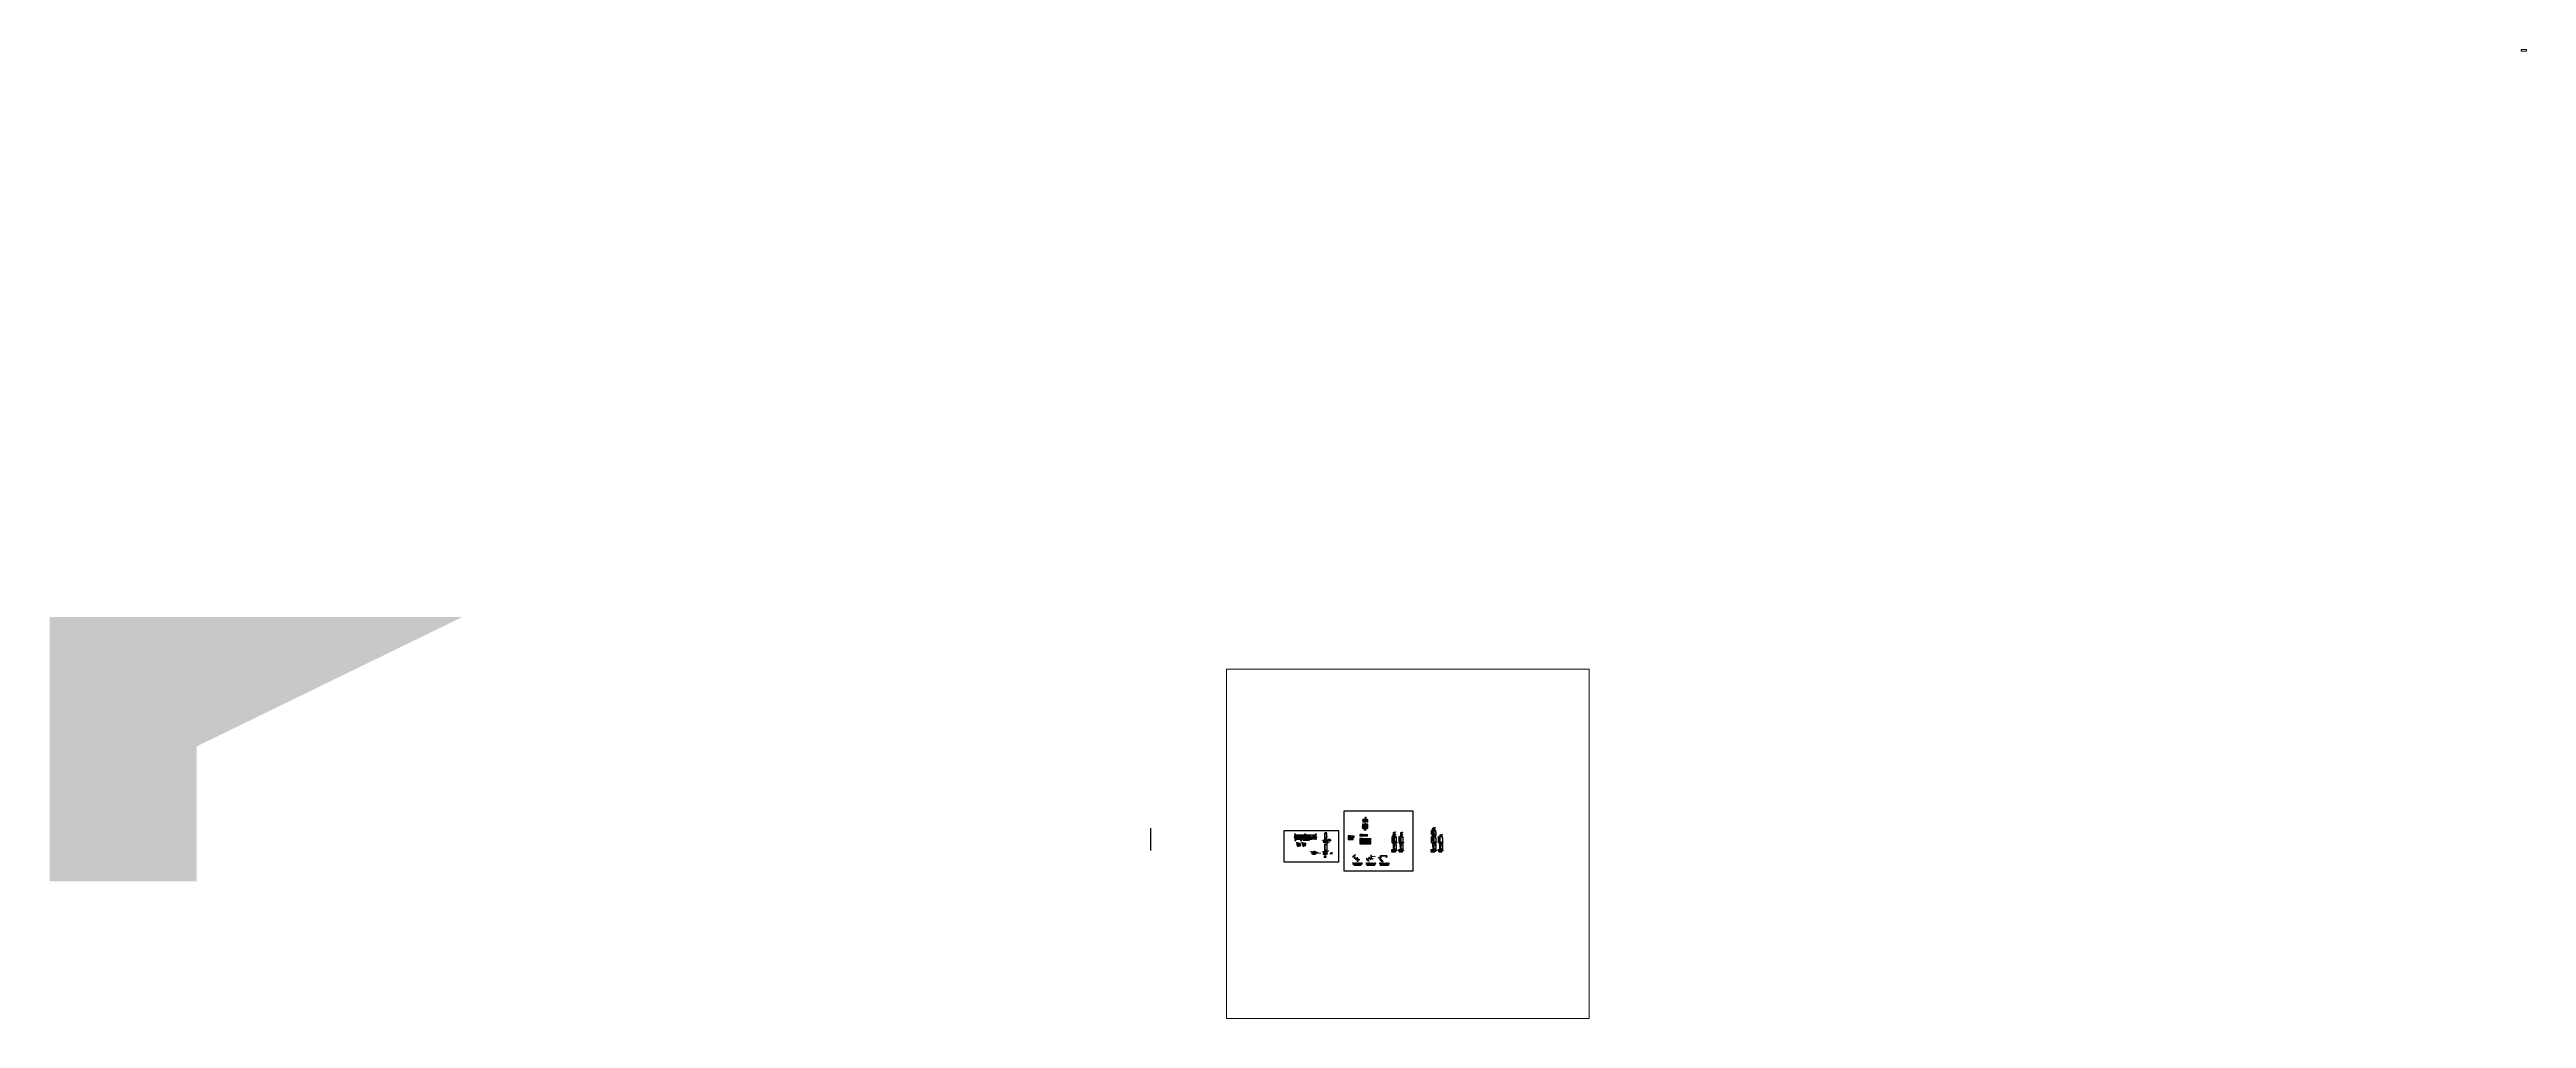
# Model space of a CAD drawing. Header units: millimetres. Extents: x -569190 to 711171, y 227905 to 729063.
import ezdxf
from ezdxf.enums import TextEntityAlignment as Align

# ---------------------------------------------------------------- set-up
doc = ezdxf.new("R2010")
doc.units = ezdxf.units.MM
doc.header["$LTSCALE"] = 15
for name, pattern in [('AXES', [50.8, 31.75, -6.35, 6.35, -6.35]), ('CENTER', [2, 1.25, -0.25, 0.25, -0.25]), ('DOT', [6.35, 0, -6.35]), ('HIDDEN', [0.375, 0.25, -0.125])]:
    doc.linetypes.add(name, pattern=pattern)
for name, color, linetype in [('2C', 1, 'Continuous'), ('ADIM', 8, 'Continuous'), ('ATEXT', 3, 'Continuous'), ('Beam', 1, 'Continuous'), ('DETAIL-2', 1, 'Continuous'), ('FOT', 1, 'Continuous'), ('HATCH', 8, 'Continuous'), ('MISC', 1, 'Continuous'), ('REDINT', 1, 'Continuous'), ('S TEXT', 4, 'Continuous'), ('S-ANNO-DIMS', 8, 'Continuous'), ('S-ANNO-HATS', 252, 'Continuous'), ('S-ANNO-SYMB', 3, 'Continuous'), ('S-ANNO-TEXT-T250', 3, 'Continuous'), ('S-CON1', 8, 'Continuous'), ('S-CON2', 1, 'Continuous'), ('S-REIN', 4, 'Continuous'), ('S-REIN-CON4', 4, 'Continuous'), ('SS-ANNO-DIMS', 1, 'Continuous'), ('STSE-LSSL-LINE-CONT-N', 1, 'Continuous'), ('STSR-REIN-RANGE-XXXX-N', 8, 'Continuous')]:
    doc.layers.add(name, color=color, linetype=linetype)
for name, color, linetype, lineweight in [('4C', 2, 'Continuous', 0), ('A_HATCH', 8, 'Continuous', 15), ('G-ANNO-TEXT', 3, 'Continuous', 15), ('PG-Grid-Dims', 1, 'Continuous', 9), ('S-ANNO-LEAD', 1, 'Continuous', 20), ('S-Anno-Text', 3, 'Continuous', 30), ('S-ANNO-TEXT-T300', 3, 'Continuous', 30), ('S-ANNO-TEXT-T400', 4, 'Continuous', 40), ('S-BEAM-HID2', 1, 'HIDDEN', 20), ('S-COLS-CON2', 1, 'Continuous', 20), ('S-Elev-04CL', 4, 'Continuous', 30), ('S-FOUN-CON2', 1, 'Continuous', 20), ('S-GRID', 8, 'CENTER', 9), ('S-GRID-DIMS', 9, 'Continuous', 18), ('S-GRID-DIMS-400', 1, 'Continuous', 9), ('S-GRID-LINE', 1, 'CENTER', 20), ('S-PLAN-CON2', 1, 'Continuous', 20), ('S-REIN-CON3', 3, 'Continuous', 30), ('S-REIN-DIMS', 9, 'Continuous', 18), ('S-SEC-CON2', 1, 'Continuous', 20), ('S-Sect-02CL', 1, 'Continuous', 13), ('S-SECT-CON1', 8, 'Continuous', 9), ('S-SECT-CON4', 4, 'Continuous', 40), ('S-SECT-PATT', 254, 'Continuous', 5), ('S-SLAB-HID1', 8, 'HIDDEN', 9), ('S_DIM', 1, 'Continuous', 20), ('S_OUTER THIN LINES', 5, 'Continuous', 13), ('S_SOLID HATCH', 253, 'Continuous', 15), ('S_TITLE TEXT', 4, 'Continuous', 40)]:
    doc.layers.add(name, color=color, linetype=linetype, lineweight=lineweight)
doc.styles.add('2.5 ROMANS_annotative', font='romans.shx', dxfattribs={"width": 0.8, "height": 2.5})
doc.styles.add('ARIAL', font='arial.ttf')
doc.styles.add('Romans', font='romans.shx', dxfattribs={"width": 0.8})
doc.styles.add('ROMANS-TITLE', font='ROMANS.shx', dxfattribs={"width": 0.8})
doc.styles.add('T250-SCALE1', font='romans.shx', dxfattribs={"width": 0.8})
doc.styles.add('T300-SCALE1', font='romans.shx', dxfattribs={"width": 0.8, "height": 3})
doc.styles.add('Tahoma', font='tahoma.ttf')
doc.dimstyles.new('Addhar_75', dxfattribs={"dimscale": 75, "dimtxt": 2.5, "dimasz": 3, "dimexe": 3, "dimexo": 3, "dimgap": 1, "dimtad": 1, "dimdec": 0, "dimzin": 1, "dimdsep": 46, "dimtxsty": 'Romans', "dimcen": -3, "dimdle": 1, "dimclrd": 8, "dimclre": 8, "dimclrt": 3, "dimadec": 0, "dimazin": 0, "dimtfac": 1, "dimtdec": 0, "dimtofl": 0, "dimtmove": 0, "dimatfit": 3, "dimfxl": 1, "dimtvp": 2, "dimtolj": 1, "dimtzin": 0, "dimarcsym": 0})
doc.dimstyles.new('LEADER-SCALE1', dxfattribs={"dimtxt": 3, "dimasz": 2, "dimexe": 1, "dimexo": 1, "dimgap": 1, "dimtad": 1, "dimdec": 0, "dimzin": 1, "dimdsep": 46, "dimtxsty": 'T250-SCALE1', "dimcen": -3, "dimdle": 1, "dimclrt": 3, "dimadec": 0, "dimazin": 0, "dimtfac": 1, "dimtdec": 0, "dimtofl": 0, "dimtmove": 0, "dimatfit": 3, "dimfxl": 1, "dimtvp": 2, "dimtolj": 1, "dimtzin": 0, "dimarcsym": 0})
doc.dimstyles.new('MRF_100', dxfattribs={"dimscale": 100, "dimtxt": 3, "dimasz": 3, "dimexe": 1, "dimexo": 1, "dimgap": 1, "dimtad": 1, "dimdec": 0, "dimzin": 1, "dimdsep": 46, "dimtxsty": 'Romans', "dimcen": -3, "dimdle": 1, "dimclrd": 256, "dimclre": 256, "dimclrt": 3, "dimadec": 0, "dimazin": 0, "dimtfac": 1, "dimtdec": 0, "dimtofl": 0, "dimtmove": 0, "dimatfit": 3, "dimfxl": 1, "dimtvp": 2, "dimtolj": 1, "dimtzin": 0, "dimlwd": -1, "dimlwe": -1, "dimarcsym": 0})
doc.dimstyles.new('MRF_150', dxfattribs={"dimscale": 150, "dimtxt": 3, "dimasz": 3, "dimexe": 1, "dimexo": 1, "dimgap": 1, "dimtad": 1, "dimdec": 0, "dimzin": 1, "dimdsep": 46, "dimtxsty": 'Romans', "dimcen": -3, "dimdle": 1, "dimclrd": 256, "dimclre": 256, "dimclrt": 3, "dimadec": 0, "dimazin": 0, "dimtfac": 1, "dimtdec": 0, "dimtofl": 0, "dimtmove": 0, "dimatfit": 3, "dimfxl": 1, "dimtvp": 2, "dimtolj": 1, "dimtzin": 0, "dimlwd": -1, "dimlwe": -1, "dimarcsym": 0})
doc.dimstyles.new('MRF_20', dxfattribs={"dimscale": 30, "dimtxt": 2.5, "dimasz": 3, "dimexe": 1, "dimexo": 1, "dimgap": 1, "dimtad": 1, "dimdec": 0, "dimrnd": 5, "dimzin": 1, "dimdsep": 46, "dimtxsty": 'Romans', "dimcen": -3, "dimdle": 1, "dimclrd": 1, "dimclre": 1, "dimclrt": 3, "dimadec": 0, "dimazin": 0, "dimtfac": 1, "dimtdec": 0, "dimtofl": 0, "dimtmove": 0, "dimatfit": 3, "dimfxl": 1, "dimtvp": 2, "dimtolj": 1, "dimtzin": 0, "dimlwd": -1, "dimlwe": -1, "dimarcsym": 0})
doc.dimstyles.new('MRF_50', dxfattribs={"dimscale": 50, "dimtxt": 3, "dimasz": 3, "dimexe": 1, "dimexo": 1, "dimgap": 1, "dimtad": 1, "dimdec": 0, "dimzin": 1, "dimdsep": 46, "dimtxsty": 'Romans', "dimcen": -3, "dimdle": 1, "dimclrd": 256, "dimclre": 256, "dimclrt": 3, "dimadec": 0, "dimazin": 0, "dimtfac": 1, "dimtdec": 0, "dimtofl": 0, "dimtmove": 0, "dimatfit": 3, "dimfxl": 1, "dimtvp": 2, "dimtolj": 1, "dimtzin": 0, "dimlwd": -1, "dimlwe": -1, "dimarcsym": 0})
doc.dimstyles.new('S-DIMS-100', dxfattribs={"dimscale": 100, "dimtxt": 2.5, "dimasz": 2, "dimexe": 1.5, "dimexo": 1.5, "dimgap": 1, "dimtad": 1, "dimdec": 0, "dimzin": 1, "dimdsep": 46, "dimtxsty": 'Romans', "dimblk": 'OBLIQUE', "dimcen": 2, "dimdle": 1, "dimclrd": 1, "dimclre": 1, "dimclrt": 3, "dimadec": 0, "dimazin": 0, "dimtfac": 1, "dimtdec": 0, "dimtix": 1, "dimtmove": 2, "dimatfit": 3, "dimfxl": 1, "dimtvp": 2, "dimtolj": 1, "dimtzin": 0, "dimarcsym": 0})
doc.dimstyles.new('SCALE-50', dxfattribs={"dimscale": 50, "dimtxt": 2.5, "dimasz": 2, "dimexe": 1, "dimexo": 1, "dimgap": 1, "dimtad": 1, "dimdec": 0, "dimzin": 1, "dimdsep": 46, "dimtxsty": 'Romans', "dimblk": 'OBLIQUE', "dimcen": -3, "dimdle": 1, "dimclrd": 256, "dimclre": 256, "dimclrt": 3, "dimadec": 0, "dimazin": 0, "dimtfac": 1, "dimtdec": 0, "dimtmove": 0, "dimatfit": 3, "dimfxl": 1, "dimtvp": 2, "dimtolj": 1, "dimtzin": 0, "dimarcsym": 2})
doc.dimstyles.get("Standard").update_dxf_attribs({"dimtxt": 0.18, "dimasz": 0.18, "dimexe": 0.18, "dimexo": 0.0625, "dimgap": 0.09, "dimtad": 0, "dimtih": 1, "dimtoh": 1, "dimdec": 4, "dimzin": 0, "dimdsep": 46, "dimtxsty": 'Standard', "dimcen": 0.09, "dimadec": 0, "dimazin": 0, "dimtfac": 1, "dimtdec": 4, "dimtofl": 0, "dimtmove": 0, "dimatfit": 3, "dimfxl": 1, "dimtolj": 1, "dimtzin": 0, "dimarcsym": 0})

# ---------------------------------------------------------------- blocks, each defined once
blk = doc.blocks.new('*D27')
at = {"layer": 'S_DIM', "transparency": 16777216}
for p, q in [((109707, 328544), (109478, 328544)), ((109707, 326244), (109478, 326244)), ((109498, 328484), (109498, 326304))]:
    blk.add_line(p, q, dxfattribs=at)
for points in [[(109488, 328484), (109508, 328484), (109498, 328544)], [(109488, 326304), (109508, 326304), (109498, 326244)]]:
    blk.add_solid(points, dxfattribs=at)
at = {"layer": 'S_DIM', "color": 3, "transparency": 16777216, "insert": (109448, 327394), "char_height": 60, "attachment_point": 5, "rotation": 90, "style": 'Romans'}
blk.add_mtext('\\A1;B', dxfattribs=at)
blk = doc.blocks.new('*D28')
at = {"layer": 'S_DIM', "transparency": 16777216}
for p, q in [((109727, 326224), (109727, 326060)), ((109787, 326080), (111967, 326080)), ((112027, 326224), (112027, 326060))]:
    blk.add_line(p, q, dxfattribs=at)
for points in [[(109787, 326090), (109787, 326070), (109727, 326080)], [(111967, 326090), (111967, 326070), (112027, 326080)]]:
    blk.add_solid(points, dxfattribs=at)
at = {"layer": 'S_DIM', "color": 3, "transparency": 16777216, "insert": (110877, 326130), "char_height": 60, "attachment_point": 5, "style": 'Romans'}
blk.add_mtext('\\A1;L', dxfattribs=at)
blk = doc.blocks.new('*D29')
at = {"layer": 'S_DIM', "transparency": 16777216}
for p, q in [((110128, 328494), (110078, 328494)), ((110108, 326294), (110078, 326294)), ((110098, 328434), (110098, 326354))]:
    blk.add_line(p, q, dxfattribs=at)
for points in [[(110088, 328434), (110108, 328434), (110098, 328494)], [(110088, 326354), (110108, 326354), (110098, 326294)]]:
    blk.add_solid(points, dxfattribs=at)
blk = doc.blocks.new('*D30')
at = {"layer": 'S_DIM', "transparency": 16777216}
for p, q in [((109777, 326585), (109777, 326542)), ((109837, 326562), (111917, 326562)), ((111977, 326564), (111977, 326542))]:
    blk.add_line(p, q, dxfattribs=at)
for points in [[(109837, 326572), (109837, 326552), (109777, 326562)], [(111917, 326572), (111917, 326552), (111977, 326562)]]:
    blk.add_solid(points, dxfattribs=at)
blk = doc.blocks.new('GL')
at = {"layer": '2C'}
for p, q in [((0, 0), (2000, 0)), ((704, 0), (350, -288)), ((854, 0), (500, -288)), ((1004, 0), (650, -288)), ((704, 0), (1057, -288)), ((1154, 0), (800, -288)), ((854, 0), (1207, -288)), ((1304, 0), (950, -288)), ((1004, 0), (1357, -288)), ((1154, 0), (1507, -288)), ((1304, 0), (1657, -288))]:
    blk.add_line(p, q, dxfattribs=at)
blk = doc.blocks.new('*U24')
at = {"const_width": 0.5}
blk.add_lwpolyline([(-0.25, 0.5, 1), (0.25, 0.5, 1)], format="xyb", close=True, dxfattribs=at)
blk = doc.blocks.new('_Oblique')
at = {"color": 0, "linetype": 'ByBlock', "lineweight": -2}
blk.add_line((-0.5, -0.5), (0.5, 0.5), dxfattribs=at)
blk = doc.blocks.new('*D25')
at = {"layer": 'S_DIM', "transparency": 16777216}
for p, q in [((110361, 328494), (110341, 328494)), ((110361, 326294), (110341, 326294)), ((110361, 328434), (110361, 326354))]:
    blk.add_line(p, q, dxfattribs=at)
for points in [[(110351, 328434), (110371, 328434), (110361, 328494)], [(110351, 326354), (110371, 326354), (110361, 326294)]]:
    blk.add_solid(points, dxfattribs=at)
blk = doc.blocks.new('*D26')
at = {"layer": 'S_DIM', "transparency": 16777216}
for p, q in [((109777, 326840), (109777, 326808)), ((109837, 326828), (111917, 326828)), ((111977, 326832), (111977, 326808))]:
    blk.add_line(p, q, dxfattribs=at)
for points in [[(109837, 326838), (109837, 326818), (109777, 326828)], [(111917, 326838), (111917, 326818), (111977, 326828)]]:
    blk.add_solid(points, dxfattribs=at)
blk = doc.blocks.new('*U31')
at = {"layer": 'S-REIN-CON4', "color": 4, "const_width": 12.5}
blk.add_lwpolyline([(-6.25, 0, 1), (6.25, 0, 1)], format="xyb", close=True, dxfattribs=at)
blk = doc.blocks.new('*U32')
at = {"layer": 'S_OUTER THIN LINES', "color": 0, "linetype": 'ByBlock', "lineweight": -2, "transparency": 16777216}
for p in [(0, 0), (250, 0), (500, 0), (750, 0), (1000, 0), (1250, 0), (1500, 0), (1750, 0)]:
    blk.add_blockref('*U31', p, dxfattribs=at)
blk = doc.blocks.new('*U33')
at = {"layer": 'S-REIN-CON4', "color": 4, "const_width": 12.5}
blk.add_lwpolyline([(-6.25, 0, 1), (6.25, 0, 1)], format="xyb", close=True, dxfattribs=at)
blk = doc.blocks.new('*U34')
at = {"layer": 'S_OUTER THIN LINES', "color": 0, "linetype": 'ByBlock', "lineweight": -2, "transparency": 16777216}
for p in [(0, 0), (250, 0), (500, 0), (750, 0), (1000, 0), (1250, 0), (1500, 0), (1750, 0)]:
    blk.add_blockref('*U33', p, dxfattribs=at)
blk = doc.blocks.new('_DotBlank')
at = {"color": 0, "linetype": 'ByBlock', "lineweight": -2}
blk.add_line((-0.5, 0), (-1, 0), dxfattribs=at)
blk.add_circle((0, 0), 0.5, dxfattribs=at)
blk = doc.blocks.new('A$C61DA7679')
at = {"layer": 'S-REIN'}
for p, q in [((0, 123), (11, 111)), ((9, 134), (20, 122))]:
    blk.add_line(p, q, dxfattribs=at)
at = {"layer": 'S-REIN', "flags": 128}
blk.add_lwpolyline([(5, 134), (91, 134, -0.41421356), (96, 129), (96, 5, -0.41421356), (91, 0), (5, 0, -0.41421356), (0, 5), (0, 129, -0.41421356)], format="xyb", close=True, dxfattribs=at)
blk = doc.blocks.new('*U55')
at = {"color": 1, "lineweight": 9}
for p, q in [((-1140, 0), (306, 0)), ((0, 736), (2217, 736)), ((0, 0), (0, 736))]:
    blk.add_line(p, q, dxfattribs=at)
for p, q in [((-217, 375), (217, 375)), ((0, 0), (-217, 375)), ((0, 0), (217, 375))]:
    blk.add_line(p, q)
blk.add_solid([(0, 0), (217, 375), (0, 375)])
at = {"layer": 'S-ANNO-TEXT-T300', "style": 'T300-SCALE1', "width": 0.8}
for tag, p in [('DRAWING_TITLE', (34, 1056)), ('SCALE_TEXT', (336, 471))]:
    blk.add_attdef(tag, text='', height=300, dxfattribs=at).set_placement(p, align=Align.MIDDLE_LEFT)
blk = doc.blocks.new('*U39')
at = {"const_width": 0.5}
blk.add_lwpolyline([(-0.25, 0.5, 1), (0.25, 0.5, 1)], format="xyb", close=True, dxfattribs=at)
blk = doc.blocks.new('*U56')
at = {"color": 1, "lineweight": 9}
for p, q in [((-2886, 0), (306, 0)), ((0, 736), (2217, 736)), ((0, 0), (0, 736))]:
    blk.add_line(p, q, dxfattribs=at)
for p, q in [((-217, 375), (217, 375)), ((0, 0), (-217, 375)), ((0, 0), (217, 375))]:
    blk.add_line(p, q)
blk.add_solid([(0, 0), (217, 375), (0, 375)])
at = {"layer": 'S-ANNO-TEXT-T300', "style": 'T300-SCALE1', "width": 0.8}
for tag, p in [('DRAWING_TITLE', (34, 1056)), ('SCALE_TEXT', (336, 471))]:
    blk.add_attdef(tag, text='', height=300, dxfattribs=at).set_placement(p, align=Align.MIDDLE_LEFT)
blk = doc.blocks.new('*D40')
at = {"layer": 'S_DIM', "lineweight": -2, "transparency": 16777216}
for p, q in [((128502, 322001), (128364, 322001)), ((128389, 318800), (128389, 321951)), ((128495, 318750), (128364, 318750))]:
    blk.add_line(p, q, dxfattribs=at)
at = {"layer": 'S_DIM', "transparency": 16777216}
for points in [[(128380, 321951), (128397, 321951), (128389, 322001)], [(128380, 318800), (128397, 318800), (128389, 318750)]]:
    blk.add_solid(points, dxfattribs=at)
at = {"layer": 'S_DIM', "color": 3, "transparency": 16777216, "insert": (128332, 320375), "char_height": 62.5, "attachment_point": 5, "rotation": 90, "style": 'Romans'}
blk.add_mtext('\\A1;= =', dxfattribs=at)
blk = doc.blocks.new('*D43')
at = {"layer": 'S_DIM', "lineweight": -2, "transparency": 16777216}
for p, q in [((129221, 320232), (128942, 320232)), ((128967, 320182), (128967, 319482)), ((129221, 319432), (128942, 319432))]:
    blk.add_line(p, q, dxfattribs=at)
at = {"layer": 'S_DIM', "transparency": 16777216}
for points in [[(128959, 320182), (128976, 320182), (128967, 320232)], [(128959, 319482), (128976, 319482), (128967, 319432)]]:
    blk.add_solid(points, dxfattribs=at)
at = {"layer": 'S_DIM', "color": 3, "transparency": 16777216, "char_height": 62.5, "width": 40.18, "attachment_point": 5, "rotation": 90, "style": 'Romans'}
for s, insert in [('\\A1;Ld', (128911, 319832)), ('\\A1;(TYP.)', (129040, 319832))]:
    blk.add_mtext(s, dxfattribs=dict(at, insert=insert))
blk = doc.blocks.new('*D44')
at = {"layer": 'S_DIM', "lineweight": -2, "transparency": 16777216}
for p, q in [((129136, 321332), (128941, 321332)), ((129136, 320532), (128941, 320532)), ((128966, 321282), (128966, 320582))]:
    blk.add_line(p, q, dxfattribs=at)
at = {"layer": 'S_DIM', "transparency": 16777216}
for points in [[(128958, 321282), (128974, 321282), (128966, 321332)], [(128958, 320582), (128974, 320582), (128966, 320532)]]:
    blk.add_solid(points, dxfattribs=at)
at = {"layer": 'S_DIM', "color": 3, "transparency": 16777216, "char_height": 62.5, "attachment_point": 5, "rotation": 90, "style": 'Romans'}
for s, insert in [('\\A1;Ld', (128910, 320932)), ('\\A1;(TYP.)', (129039, 320932))]:
    blk.add_mtext(s, dxfattribs=dict(at, insert=insert))
blk = doc.blocks.new('*D45')
at = {"layer": 'S_DIM', "lineweight": -2, "transparency": 16777216}
for p, q in [((128830, 321057), (128665, 321057)), ((128690, 321007), (128690, 319757)), ((128830, 319707), (128665, 319707))]:
    blk.add_line(p, q, dxfattribs=at)
at = {"layer": 'S_DIM', "transparency": 16777216}
for points in [[(128681, 321007), (128698, 321007), (128690, 321057)], [(128681, 319757), (128698, 319757), (128690, 319707)]]:
    blk.add_solid(points, dxfattribs=at)
at = {"layer": 'S_DIM', "color": 3, "transparency": 16777216, "char_height": 62.5, "attachment_point": 5, "rotation": 90, "style": 'Romans'}
for s, insert in [('\\A1;1.5 Ld', (128633, 320382)), ('\\A1;(TYP.)', (128762, 320382))]:
    blk.add_mtext(s, dxfattribs=dict(at, insert=insert))
blk = doc.blocks.new('*D46')
at = {"layer": 'S_DIM', "transparency": 16777216}
for p, q in [((110630, 327124), (110630, 327005)), ((110690, 327025), (111070, 327025)), ((111130, 327124), (111130, 327005))]:
    blk.add_line(p, q, dxfattribs=at)
for points in [[(110690, 327035), (110690, 327015), (110630, 327025)], [(111070, 327035), (111070, 327015), (111130, 327025)]]:
    blk.add_solid(points, dxfattribs=at)
at = {"layer": 'S_DIM', "color": 3, "transparency": 16777216, "insert": (110910, 327075), "char_height": 60, "attachment_point": 5, "style": 'Romans'}
blk.add_mtext('\\A1;a', dxfattribs=at)
blk = doc.blocks.new('*D47')
at = {"layer": 'S_DIM', "transparency": 16777216}
for p, q in [((111150, 327644), (111271, 327644)), ((111150, 327144), (111271, 327144)), ((111251, 327204), (111251, 327584))]:
    blk.add_line(p, q, dxfattribs=at)
for points in [[(111241, 327584), (111261, 327584), (111251, 327644)], [(111241, 327204), (111261, 327204), (111251, 327144)]]:
    blk.add_solid(points, dxfattribs=at)
at = {"layer": 'S_DIM', "color": 3, "transparency": 16777216, "insert": (111201, 327363), "char_height": 60, "attachment_point": 5, "rotation": 90, "style": 'Romans'}
blk.add_mtext('\\A1;b', dxfattribs=at)
blk = doc.blocks.new('*D48')
at = {"layer": 'S_DIM', "lineweight": -2, "transparency": 16777216}
for p, q in [((129688, 315351), (129803, 315351)), ((129700, 315301), (129803, 315301)), ((129778, 315401), (129778, 315679)), ((129778, 315301), (129778, 315351)), ((129778, 315251), (129778, 315201))]:
    blk.add_line(p, q, dxfattribs=at)
at = {"layer": 'S_DIM', "transparency": 16777216}
for points in [[(129770, 315401), (129787, 315401), (129778, 315351)], [(129770, 315251), (129787, 315251), (129778, 315301)]]:
    blk.add_solid(points, dxfattribs=at)
at = {"layer": 'S_DIM', "color": 3, "transparency": 16777216, "char_height": 62.5, "attachment_point": 5, "rotation": 90, "style": 'Romans'}
for s, insert in [('\\A1;50', (129722, 315565)), ('\\A1;(TYP)', (129851, 315565))]:
    blk.add_mtext(s, dxfattribs=dict(at, insert=insert))
blk = doc.blocks.new('*D49')
at = {"layer": 'S_DIM', "lineweight": -2, "transparency": 16777216}
for p, q in [((130145, 315801), (130456, 315801)), ((130145, 315351), (130456, 315351)), ((130431, 315401), (130431, 315751))]:
    blk.add_line(p, q, dxfattribs=at)
at = {"layer": 'S_DIM', "transparency": 16777216}
for points in [[(130423, 315751), (130440, 315751), (130431, 315801)], [(130423, 315401), (130440, 315401), (130431, 315351)]]:
    blk.add_solid(points, dxfattribs=at)
at = {"layer": 'S_DIM', "color": 3, "transparency": 16777216, "char_height": 62.5, "attachment_point": 5, "rotation": 90, "style": 'Romans'}
for s, insert in [('\\A1;Lo', (130375, 315576)), ('\\A1;(ZONE-1)', (130504, 315576))]:
    blk.add_mtext(s, dxfattribs=dict(at, insert=insert))
blk = doc.blocks.new('*D50')
at = {"layer": 'S_DIM', "lineweight": -2, "transparency": 16777216}
for p, q in [((130145, 317601), (130456, 317601)), ((130145, 315801), (130456, 315801)), ((130431, 317551), (130431, 315851))]:
    blk.add_line(p, q, dxfattribs=at)
at = {"layer": 'S_DIM', "transparency": 16777216}
for points in [[(130423, 317551), (130440, 317551), (130431, 317601)], [(130423, 315851), (130440, 315851), (130431, 315801)]]:
    blk.add_solid(points, dxfattribs=at)
at = {"layer": 'S_DIM', "color": 3, "transparency": 16777216, "insert": (130359, 316701), "char_height": 62.5, "attachment_point": 5, "rotation": 90, "style": 'Romans'}
blk.add_mtext('\\A1;(ZONE-2)', dxfattribs=at)
blk = doc.blocks.new('*D51')
at = {"layer": 'S_DIM', "lineweight": -2, "transparency": 16777216}
for p, q in [((130145, 321332), (130456, 321332)), ((130431, 321282), (130431, 319482)), ((130145, 319432), (130456, 319432))]:
    blk.add_line(p, q, dxfattribs=at)
at = {"layer": 'S_DIM', "transparency": 16777216}
for points in [[(130423, 321282), (130440, 321282), (130431, 321332)], [(130423, 319482), (130440, 319482), (130431, 319432)]]:
    blk.add_solid(points, dxfattribs=at)
at = {"layer": 'S_DIM', "color": 3, "transparency": 16777216, "char_height": 62.5, "attachment_point": 5, "rotation": 90, "style": 'Romans'}
for s, insert in [('\\A1;', (130375, 320382)), ('\\A1;(ZONE-2)', (130504, 320382))]:
    blk.add_mtext(s, dxfattribs=dict(at, insert=insert))
blk = doc.blocks.new('*D52')
at = {"layer": 'S_DIM', "lineweight": -2, "transparency": 16777216}
for p, q in [((130145, 318051), (130456, 318051)), ((130145, 317601), (130456, 317601)), ((130431, 318001), (130431, 317651))]:
    blk.add_line(p, q, dxfattribs=at)
at = {"layer": 'S_DIM', "transparency": 16777216}
for points in [[(130423, 318001), (130440, 318001), (130431, 318051)], [(130423, 317651), (130440, 317651), (130431, 317601)]]:
    blk.add_solid(points, dxfattribs=at)
at = {"layer": 'S_DIM', "color": 3, "transparency": 16777216, "char_height": 62.5, "attachment_point": 5, "rotation": 90, "style": 'Romans'}
for s, insert in [('\\A1;Lo', (130375, 317826)), ('\\A1;(ZONE-1)', (130504, 317826))]:
    blk.add_mtext(s, dxfattribs=dict(at, insert=insert))
blk = doc.blocks.new('*D53')
at = {"layer": 'S_DIM', "lineweight": -2, "transparency": 16777216}
for p, q in [((130145, 319432), (130456, 319432)), ((130145, 318751), (130456, 318751)), ((130431, 319382), (130431, 318801))]:
    blk.add_line(p, q, dxfattribs=at)
at = {"layer": 'S_DIM', "transparency": 16777216}
for points in [[(130423, 319382), (130440, 319382), (130431, 319432)], [(130423, 318801), (130440, 318801), (130431, 318751)]]:
    blk.add_solid(points, dxfattribs=at)
at = {"layer": 'S_DIM', "color": 3, "transparency": 16777216, "char_height": 62.5, "attachment_point": 5, "rotation": 90, "style": 'Romans'}
for s, insert in [('\\A1;Lo', (130375, 319091)), ('\\A1;(ZONE-1)', (130504, 319091))]:
    blk.add_mtext(s, dxfattribs=dict(at, insert=insert))
blk = doc.blocks.new('*D54')
at = {"layer": 'S_DIM', "lineweight": -2, "transparency": 16777216}
for p, q in [((130145, 322000), (130456, 322000)), ((130145, 321332), (130456, 321332)), ((130431, 321382), (130431, 321950))]:
    blk.add_line(p, q, dxfattribs=at)
at = {"layer": 'S_DIM', "transparency": 16777216}
for points in [[(130423, 321950), (130440, 321950), (130431, 322000)], [(130423, 321382), (130440, 321382), (130431, 321332)]]:
    blk.add_solid(points, dxfattribs=at)
at = {"layer": 'S_DIM', "color": 3, "transparency": 16777216, "char_height": 62.5, "attachment_point": 5, "rotation": 90, "style": 'Romans'}
for s, insert in [('\\A1;Lo', (130375, 321666)), ('\\A1;(ZONE-1)', (130504, 321666))]:
    blk.add_mtext(s, dxfattribs=dict(at, insert=insert))
blk = doc.blocks.new('*D57')
at = {"layer": 'S_DIM', "lineweight": -2, "transparency": 16777216}
for p, q in [((129513, 314780), (129513, 314409)), ((129563, 314434), (129763, 314434)), ((129813, 314798), (129813, 314409)), ((129813, 314434), (130242, 314434))]:
    blk.add_line(p, q, dxfattribs=at)
at = {"layer": 'S_DIM', "transparency": 16777216}
for points in [[(129563, 314443), (129563, 314426), (129513, 314434)], [(129763, 314443), (129763, 314426), (129813, 314434)]]:
    blk.add_solid(points, dxfattribs=at)
at = {"layer": 'S_DIM', "color": 3, "transparency": 16777216, "char_height": 62.5, "attachment_point": 5, "style": 'Romans'}
for s, insert in [('\\A1;300 MIN.', (130052, 314491)), ('\\A1;(TYP)', (130052, 314362))]:
    blk.add_mtext(s, dxfattribs=dict(at, insert=insert))
blk = doc.blocks.new('*D62')
at = {"layer": 'S_DIM', "transparency": 16777216}
for p, q in [((117728, 311056), (117516, 311268)), ((118640, 311544), (117869, 310773)), ((117940, 310844), (118429, 310355)), ((119129, 311056), (118359, 310284)), ((119884, 308901), (118429, 310355)), ((118641, 310143), (118854, 309931))]:
    blk.add_line(p, q, dxfattribs=at)
for points in [[(117763, 311091), (117692, 311020), (117940, 310844)], [(118677, 310178), (118606, 310107), (118429, 310355)]]:
    blk.add_solid(points, dxfattribs=at)
blk = doc.blocks.new('*D81')
at = {"layer": 'S_DIM', "lineweight": -2, "transparency": 16777216}
for p, q in [((124941, 322001), (124802, 322001)), ((124827, 318800), (124827, 321951)), ((124934, 318750), (124802, 318750))]:
    blk.add_line(p, q, dxfattribs=at)
at = {"layer": 'S_DIM', "transparency": 16777216}
for points in [[(124819, 321951), (124836, 321951), (124827, 322001)], [(124819, 318800), (124836, 318800), (124827, 318750)]]:
    blk.add_solid(points, dxfattribs=at)
at = {"layer": 'S_DIM', "color": 3, "transparency": 16777216, "insert": (124771, 320375), "char_height": 62.5, "attachment_point": 5, "rotation": 90, "style": 'Romans'}
blk.add_mtext('\\A1;= =', dxfattribs=at)
blk = doc.blocks.new('*D82')
at = {"layer": 'S_DIM', "lineweight": -2, "transparency": 16777216}
for p, q in [((125710, 320232), (125381, 320232)), ((125406, 320182), (125406, 319482)), ((125710, 319432), (125381, 319432))]:
    blk.add_line(p, q, dxfattribs=at)
at = {"layer": 'S_DIM', "transparency": 16777216}
for points in [[(125398, 320182), (125415, 320182), (125406, 320232)], [(125398, 319482), (125415, 319482), (125406, 319432)]]:
    blk.add_solid(points, dxfattribs=at)
at = {"layer": 'S_DIM', "color": 3, "transparency": 16777216, "char_height": 62.5, "width": 40.18, "attachment_point": 5, "rotation": 90, "style": 'Romans'}
for s, insert in [('\\A1;Ld', (125350, 319832)), ('\\A1;(TYP.)', (125479, 319832))]:
    blk.add_mtext(s, dxfattribs=dict(at, insert=insert))
blk = doc.blocks.new('*D83')
at = {"layer": 'S_DIM', "lineweight": -2, "transparency": 16777216}
for p, q in [((125575, 321332), (125380, 321332)), ((125575, 320532), (125380, 320532)), ((125405, 321282), (125405, 320582))]:
    blk.add_line(p, q, dxfattribs=at)
at = {"layer": 'S_DIM', "transparency": 16777216}
for points in [[(125396, 321282), (125413, 321282), (125405, 321332)], [(125396, 320582), (125413, 320582), (125405, 320532)]]:
    blk.add_solid(points, dxfattribs=at)
at = {"layer": 'S_DIM', "color": 3, "transparency": 16777216, "char_height": 62.5, "attachment_point": 5, "rotation": 90, "style": 'Romans'}
for s, insert in [('\\A1;Ld', (125349, 320932)), ('\\A1;(TYP.)', (125477, 320932))]:
    blk.add_mtext(s, dxfattribs=dict(at, insert=insert))
blk = doc.blocks.new('*D84')
at = {"layer": 'S_DIM', "lineweight": -2, "transparency": 16777216}
for p, q in [((125269, 321057), (125103, 321057)), ((125128, 321007), (125128, 319757)), ((125269, 319707), (125103, 319707))]:
    blk.add_line(p, q, dxfattribs=at)
at = {"layer": 'S_DIM', "transparency": 16777216}
for points in [[(125120, 321007), (125137, 321007), (125128, 321057)], [(125120, 319757), (125137, 319757), (125128, 319707)]]:
    blk.add_solid(points, dxfattribs=at)
at = {"layer": 'S_DIM', "color": 3, "transparency": 16777216, "char_height": 62.5, "attachment_point": 5, "rotation": 90, "style": 'Romans'}
for s, insert in [('\\A1;1.5 Ld', (125072, 320382)), ('\\A1;(TYP.)', (125201, 320382))]:
    blk.add_mtext(s, dxfattribs=dict(at, insert=insert))
blk = doc.blocks.new('*D85')
at = {"layer": 'S_DIM', "lineweight": -2, "transparency": 16777216}
for p, q in [((126227, 315351), (126342, 315351)), ((126239, 315301), (126342, 315301)), ((126317, 315401), (126317, 315679)), ((126317, 315301), (126317, 315351)), ((126317, 315251), (126317, 315201))]:
    blk.add_line(p, q, dxfattribs=at)
at = {"layer": 'S_DIM', "transparency": 16777216}
for points in [[(126309, 315401), (126326, 315401), (126317, 315351)], [(126309, 315251), (126326, 315251), (126317, 315301)]]:
    blk.add_solid(points, dxfattribs=at)
at = {"layer": 'S_DIM', "color": 3, "transparency": 16777216, "char_height": 62.5, "attachment_point": 5, "rotation": 90, "style": 'Romans'}
for s, insert in [('\\A1;50', (126261, 315565)), ('\\A1;(TYP)', (126390, 315565))]:
    blk.add_mtext(s, dxfattribs=dict(at, insert=insert))
blk = doc.blocks.new('*D86')
at = {"layer": 'S_DIM', "lineweight": -2, "transparency": 16777216}
for p, q in [((126684, 315801), (126995, 315801)), ((126684, 315351), (126995, 315351)), ((126970, 315401), (126970, 315751))]:
    blk.add_line(p, q, dxfattribs=at)
at = {"layer": 'S_DIM', "transparency": 16777216}
for points in [[(126962, 315751), (126979, 315751), (126970, 315801)], [(126962, 315401), (126979, 315401), (126970, 315351)]]:
    blk.add_solid(points, dxfattribs=at)
at = {"layer": 'S_DIM', "color": 3, "transparency": 16777216, "char_height": 62.5, "attachment_point": 5, "rotation": 90, "style": 'Romans'}
for s, insert in [('\\A1;Lo', (126914, 315576)), ('\\A1;(ZONE-1)', (127043, 315576))]:
    blk.add_mtext(s, dxfattribs=dict(at, insert=insert))
blk = doc.blocks.new('*D87')
at = {"layer": 'S_DIM', "lineweight": -2, "transparency": 16777216}
for p, q in [((126684, 317601), (126995, 317601)), ((126684, 315801), (126995, 315801)), ((126970, 317551), (126970, 315851))]:
    blk.add_line(p, q, dxfattribs=at)
at = {"layer": 'S_DIM', "transparency": 16777216}
for points in [[(126962, 317551), (126979, 317551), (126970, 317601)], [(126962, 315851), (126979, 315851), (126970, 315801)]]:
    blk.add_solid(points, dxfattribs=at)
at = {"layer": 'S_DIM', "color": 3, "transparency": 16777216, "insert": (126898, 316701), "char_height": 62.5, "attachment_point": 5, "rotation": 90, "style": 'Romans'}
blk.add_mtext('\\A1;(ZONE-2)', dxfattribs=at)
blk = doc.blocks.new('*D88')
at = {"layer": 'S_DIM', "lineweight": -2, "transparency": 16777216}
for p, q in [((126684, 321332), (126995, 321332)), ((126970, 321282), (126970, 319482)), ((126684, 319432), (126995, 319432))]:
    blk.add_line(p, q, dxfattribs=at)
at = {"layer": 'S_DIM', "transparency": 16777216}
for points in [[(126962, 321282), (126978, 321282), (126970, 321332)], [(126962, 319482), (126978, 319482), (126970, 319432)]]:
    blk.add_solid(points, dxfattribs=at)
at = {"layer": 'S_DIM', "color": 3, "transparency": 16777216, "char_height": 62.5, "attachment_point": 5, "rotation": 90, "style": 'Romans'}
for s, insert in [('\\A1;', (126914, 320382)), ('\\A1;(ZONE-2)', (127043, 320382))]:
    blk.add_mtext(s, dxfattribs=dict(at, insert=insert))
blk = doc.blocks.new('*D89')
at = {"layer": 'S_DIM', "lineweight": -2, "transparency": 16777216}
for p, q in [((126684, 318051), (126995, 318051)), ((126684, 317601), (126995, 317601)), ((126970, 318001), (126970, 317651))]:
    blk.add_line(p, q, dxfattribs=at)
at = {"layer": 'S_DIM', "transparency": 16777216}
for points in [[(126962, 318001), (126979, 318001), (126970, 318051)], [(126962, 317651), (126979, 317651), (126970, 317601)]]:
    blk.add_solid(points, dxfattribs=at)
at = {"layer": 'S_DIM', "color": 3, "transparency": 16777216, "char_height": 62.5, "attachment_point": 5, "rotation": 90, "style": 'Romans'}
for s, insert in [('\\A1;Lo', (126914, 317826)), ('\\A1;(ZONE-1)', (127043, 317826))]:
    blk.add_mtext(s, dxfattribs=dict(at, insert=insert))
blk = doc.blocks.new('*D90')
at = {"layer": 'S_DIM', "lineweight": -2, "transparency": 16777216}
for p, q in [((126684, 319432), (126995, 319432)), ((126684, 318751), (126995, 318751)), ((126970, 319382), (126970, 318801))]:
    blk.add_line(p, q, dxfattribs=at)
at = {"layer": 'S_DIM', "transparency": 16777216}
for points in [[(126962, 319382), (126978, 319382), (126970, 319432)], [(126962, 318801), (126978, 318801), (126970, 318751)]]:
    blk.add_solid(points, dxfattribs=at)
at = {"layer": 'S_DIM', "color": 3, "transparency": 16777216, "char_height": 62.5, "attachment_point": 5, "rotation": 90, "style": 'Romans'}
for s, insert in [('\\A1;Lo', (126914, 319091)), ('\\A1;(ZONE-1)', (127043, 319091))]:
    blk.add_mtext(s, dxfattribs=dict(at, insert=insert))
blk = doc.blocks.new('*D91')
at = {"layer": 'S_DIM', "lineweight": -2, "transparency": 16777216}
for p, q in [((126684, 322000), (126995, 322000)), ((126684, 321332), (126995, 321332)), ((126970, 321382), (126970, 321950))]:
    blk.add_line(p, q, dxfattribs=at)
at = {"layer": 'S_DIM', "transparency": 16777216}
for points in [[(126962, 321950), (126978, 321950), (126970, 322000)], [(126962, 321382), (126978, 321382), (126970, 321332)]]:
    blk.add_solid(points, dxfattribs=at)
at = {"layer": 'S_DIM', "color": 3, "transparency": 16777216, "char_height": 62.5, "attachment_point": 5, "rotation": 90, "style": 'Romans'}
for s, insert in [('\\A1;Lo', (126914, 321666)), ('\\A1;(ZONE-1)', (127043, 321666))]:
    blk.add_mtext(s, dxfattribs=dict(at, insert=insert))
blk = doc.blocks.new('*D92')
at = {"layer": 'S_DIM', "lineweight": -2, "transparency": 16777216}
for p, q in [((126052, 314780), (126052, 314409)), ((126102, 314434), (126302, 314434)), ((126352, 314798), (126352, 314409)), ((126352, 314434), (126780, 314434))]:
    blk.add_line(p, q, dxfattribs=at)
at = {"layer": 'S_DIM', "transparency": 16777216}
for points in [[(126102, 314443), (126102, 314426), (126052, 314434)], [(126302, 314443), (126302, 314426), (126352, 314434)]]:
    blk.add_solid(points, dxfattribs=at)
at = {"layer": 'S_DIM', "color": 3, "transparency": 16777216, "char_height": 62.5, "attachment_point": 5, "style": 'Romans'}
for s, insert in [('\\A1;300 MIN.', (126591, 314491)), ('\\A1;(TYP)', (126591, 314362))]:
    blk.add_mtext(s, dxfattribs=dict(at, insert=insert))
blk = doc.blocks.new('*U108')
for p in [(0, -12), (12, -767), (768, -767), (780, -12)]:
    blk.add_point(p)
at = {"layer": 'S-REIN'}
blk.add_lwpolyline([(793, -8), (793, -772, -0.41421356), (773, -792), (7, -792, -0.41421356), (-13, -772), (-13, -8, -0.41421356), (7, 12), (773, 12, -0.41421356)], format="xyb", close=True, dxfattribs=at)
blk.add_lwpolyline([(699, -47), (755, 8, -0.8790551), (789, -25), (733, -82)], format="xyb", dxfattribs=at)
blk = doc.blocks.new('*U109')
for p in [(0, -12), (12, -767), (280, -767), (292, -12)]:
    blk.add_point(p)
at = {"layer": 'S-REIN'}
blk.add_lwpolyline([(305, -8), (305, -772, -0.41421356), (285, -792), (7, -792, -0.41421356), (-13, -772), (-13, -8, -0.41421356), (7, 12), (285, 12, -0.41421356)], format="xyb", close=True, dxfattribs=at)
blk.add_lwpolyline([(212, -47), (267, 8, -0.8790551), (302, -25), (245, -82)], format="xyb", dxfattribs=at)
blk = doc.blocks.new('*D110')
at = {"layer": 'S-ANNO-DIMS', "color": 1, "transparency": 16777216}
blk.add_line((110967, 320092), (111387, 320092), dxfattribs=at)
for points in [[(110967, 320101), (110967, 320084), (110917, 320092)], [(111387, 320101), (111387, 320084), (111437, 320092)]]:
    blk.add_solid(points, dxfattribs=at)
blk = doc.blocks.new('bardot_001')
at = {"layer": 'S-REIN', "linetype": 'Continuous'}
h = blk.add_hatch(color=256, dxfattribs=at)
h.dxf.hatch_style = 1
h.paths.add_polyline_path([(-12.5, 0, 1), (12.5, 0, 1)])
blk.add_circle((0, 0), 12.5, dxfattribs=at)
blk = doc.blocks.new('*U99')
blk.add_blockref('bardot_001', (0, 0))
blk = doc.blocks.new('*U100')
at = {"color": 0, "linetype": 'ByBlock', "lineweight": -2, "transparency": 16777216}
for p in [(53, -52), (176, -52), (300, -52), (424, -52), (548, -52)]:
    blk.add_blockref('*U99', p, dxfattribs=at)
blk = doc.blocks.new('*U101')
blk.add_blockref('bardot_001', (0, 0))
blk = doc.blocks.new('*U102')
at = {"color": 0, "linetype": 'ByBlock', "lineweight": -2, "transparency": 16777216}
for p in [(53, -547), (176, -547), (300, -547), (424, -547), (548, -547)]:
    blk.add_blockref('*U101', p, dxfattribs=at)
blk = doc.blocks.new('*U103')
at = {"rotation": 90}
blk.add_blockref('bardot_001', (0, 0), dxfattribs=at)
blk = doc.blocks.new('*U104')
at = {"color": 0, "linetype": 'ByBlock', "lineweight": -2, "transparency": 16777216, "rotation": 270}
for p in [(53, -52), (53, -176), (53, -300), (53, -424), (53, -547)]:
    blk.add_blockref('*U103', p, dxfattribs=at)
blk = doc.blocks.new('*U105')
at = {"rotation": 90}
blk.add_blockref('bardot_001', (0, 0), dxfattribs=at)
blk = doc.blocks.new('*U106')
at = {"color": 0, "linetype": 'ByBlock', "lineweight": -2, "transparency": 16777216, "rotation": 270}
for p in [(548, -52), (548, -176), (548, -300), (548, -424), (548, -547)]:
    blk.add_blockref('*U105', p, dxfattribs=at)
blk = doc.blocks.new('*U98')
at = {"layer": 'S-CON2'}
blk.add_lwpolyline([(0, 0), (600, 0), (600, -600), (0, -600)], close=True, dxfattribs=at)
at = {"layer": 'S-REIN'}
blk.add_lwpolyline([(60, -40), (540, -40, -0.41421356), (560, -60), (560, -540, -0.41421356), (540, -560), (60, -560, -0.41421356), (40, -540), (40, -60, -0.41421356)], format="xyb", close=True, dxfattribs=at)
blk.add_lwpolyline([(467, -99), (526, -46, -0.97950223), (554, -74), (495, -128)], format="xyb", dxfattribs=at)
for name in ['*U100', '*U104', '*U102', '*U106']:
    blk.add_blockref(name, (0, 0))
blk = doc.blocks.new('*D111')
at = {"layer": 'S-ANNO-DIMS', "color": 1, "transparency": 16777216}
for p, q in [((111089, 320036), (111265, 320036)), ((111315, 320036), (111663, 320036))]:
    blk.add_line(p, q, dxfattribs=at)
for points in [[(111089, 320044), (111089, 320027), (111039, 320036)], [(111265, 320044), (111265, 320027), (111315, 320036)]]:
    blk.add_solid(points, dxfattribs=at)
blk = doc.blocks.new('*U107')
for p in [(0, -12), (12, -742), (379, -742), (391, -12)]:
    blk.add_point(p)
at = {"layer": 'S-REIN'}
blk.add_lwpolyline([(404, -8), (404, -747, -0.41421356), (384, -767), (7, -767, -0.41421356), (-13, -747), (-13, -8, -0.41421356), (7, 12), (384, 12, -0.41421356)], format="xyb", close=True, dxfattribs=at)
blk.add_lwpolyline([(311, -47), (366, 8, -0.8790551), (400, -25), (344, -82)], format="xyb", dxfattribs=at)
blk = doc.blocks.new('*U153')
for p in [(0, -12), (12, -742), (376, -742), (389, -12)]:
    blk.add_point(p)
at = {"layer": 'S-REIN'}
blk.add_lwpolyline([(401, -8), (401, -747, -0.41421356), (381, -767), (7, -767, -0.41421356), (-13, -747), (-13, -8, -0.41421356), (7, 12), (381, 12, -0.41421356)], format="xyb", close=True, dxfattribs=at)
blk.add_lwpolyline([(308, -47), (363, 8, -0.8790551), (398, -25), (342, -82)], format="xyb", dxfattribs=at)
blk = doc.blocks.new('*U72')
blk.add_blockref('bardot_001', (0, 0))
blk = doc.blocks.new('*U73')
at = {"color": 0, "linetype": 'ByBlock', "lineweight": -2, "transparency": 16777216}
for p in [(53, -52), (200, -52), (348, -52)]:
    blk.add_blockref('*U72', p, dxfattribs=at)
blk = doc.blocks.new('*U74')
blk.add_blockref('bardot_001', (0, 0))
blk = doc.blocks.new('*U75')
at = {"color": 0, "linetype": 'ByBlock', "lineweight": -2, "transparency": 16777216}
for p in [(53, -622), (200, -622), (348, -622)]:
    blk.add_blockref('*U74', p, dxfattribs=at)
blk = doc.blocks.new('*U76')
at = {"rotation": 90}
blk.add_blockref('bardot_001', (0, 0), dxfattribs=at)
blk = doc.blocks.new('*U77')
at = {"color": 0, "linetype": 'ByBlock', "lineweight": -2, "transparency": 16777216, "rotation": 270}
for p in [(53, -52), (53, -166), (53, -280), (53, -394), (53, -508), (53, -622)]:
    blk.add_blockref('*U76', p, dxfattribs=at)
blk = doc.blocks.new('*U78')
at = {"rotation": 90}
blk.add_blockref('bardot_001', (0, 0), dxfattribs=at)
blk = doc.blocks.new('*U79')
at = {"color": 0, "linetype": 'ByBlock', "lineweight": -2, "transparency": 16777216, "rotation": 270}
for p in [(348, -52), (348, -166), (348, -280), (348, -394), (348, -508), (348, -622)]:
    blk.add_blockref('*U78', p, dxfattribs=at)
blk = doc.blocks.new('*U71')
at = {"layer": 'S-CON2'}
blk.add_lwpolyline([(0, 0), (400, 0), (400, -675), (0, -675)], close=True, dxfattribs=at)
at = {"layer": 'S-REIN'}
blk.add_lwpolyline([(60, -40), (340, -40, -0.41421356), (360, -60), (360, -615, -0.41421356), (340, -635), (60, -635, -0.41421356), (40, -615), (40, -60, -0.41421356)], format="xyb", close=True, dxfattribs=at)
blk.add_lwpolyline([(267, -99), (326, -46, -0.97950223), (354, -74), (295, -128)], format="xyb", dxfattribs=at)
for name in ['*U73', '*U77', '*U75', '*U79']:
    blk.add_blockref(name, (0, 0))
blk = doc.blocks.new('*U154')
for p in [(0, -12), (12, -283), (336, -283), (349, -12)]:
    blk.add_point(p)
at = {"layer": 'S-REIN'}
blk.add_lwpolyline([(361, -8), (361, -288, -0.41421356), (341, -308), (7, -308, -0.41421356), (-13, -288), (-13, -8, -0.41421356), (7, 12), (341, 12, -0.41421356)], format="xyb", close=True, dxfattribs=at)
blk.add_lwpolyline([(268, -47), (323, 8, -0.8790551), (358, -25), (301, -82)], format="xyb", dxfattribs=at)
blk = doc.blocks.new('*D112')
at = {"layer": 'S-ANNO-DIMS', "color": 1, "transparency": 16777216}
for p, q in [((111195, 319230), (111195, 319342)), ((111195, 318884), (111195, 319180))]:
    blk.add_line(p, q, dxfattribs=at)
for points in [[(111187, 319180), (111204, 319180), (111195, 319230)], [(111187, 318884), (111204, 318884), (111195, 318834)]]:
    blk.add_solid(points, dxfattribs=at)
blk = doc.blocks.new('*D113')
at = {"layer": 'S-ANNO-DIMS', "color": 1, "transparency": 16777216}
for p, q in [((111169, 319027), (111283, 319027)), ((111333, 319027), (111519, 319027))]:
    blk.add_line(p, q, dxfattribs=at)
for points in [[(111169, 319035), (111169, 319018), (111119, 319027)], [(111283, 319035), (111283, 319018), (111333, 319027)]]:
    blk.add_solid(points, dxfattribs=at)
blk = doc.blocks.new('*U80')
for p in [(0, -12), (12, -207), (508, -207), (520, -12)]:
    blk.add_point(p)
at = {"layer": 'S-REIN'}
blk.add_lwpolyline([(533, -8), (533, -212, -0.41421356), (513, -232), (7, -232, -0.41421356), (-13, -212), (-13, -8, -0.41421356), (7, 12), (513, 12, -0.41421356)], format="xyb", close=True, dxfattribs=at)
blk.add_lwpolyline([(439, -47), (495, 8, -0.8790551), (529, -25), (473, -82)], format="xyb", dxfattribs=at)
blk = doc.blocks.new('*U114')
at = {"color": 1, "lineweight": 9}
for p, q in [((-438, 0), (306, 0)), ((0, 736), (1435, 736)), ((0, 0), (0, 736))]:
    blk.add_line(p, q, dxfattribs=at)
for p, q in [((-217, 375), (217, 375)), ((0, 0), (-217, 375)), ((0, 0), (217, 375))]:
    blk.add_line(p, q)
blk.add_solid([(0, 0), (217, 375), (0, 375)])
at = {"layer": 'S-ANNO-TEXT-T300', "style": 'T300-SCALE1', "width": 0.8}
for tag, p in [('DRAWING_TITLE', (34, 1056)), ('SCALE_TEXT', (336, 471))]:
    blk.add_attdef(tag, text='', height=300, dxfattribs=at).set_placement(p, align=Align.MIDDLE_LEFT)
blk = doc.blocks.new('A$C057A2258')
at = {"layer": 'S-REIN-CON4', "color": 4}
for p, q in [((-296, -364, 0), (-296, -413, 0)), ((-29, -2, 0), (20, -2, 0))]:
    blk.add_line(p, q, dxfattribs=at)
at = {"layer": 'S_DIM', "elevation": 0}
blk.add_lwpolyline([(-5, -52), (-5, -379, -0.41421356), (-15, -389), (-246, -389)], format="xyb", dxfattribs=at)
at = {"layer": 'S_DIM'}
for points in [[(-246, -397, 0), (-296, -389, 0), (-246, -381, 0)], [(-13, -52, 0), (-5, -2, 0), (4, -52, 0)]]:
    blk.add_solid(points, dxfattribs=at)
at = {"layer": 'G-ANNO-TEXT', "style": 'Romans', "width": 0.8}
blk.add_text('Ld', height=62.5, dxfattribs=at).set_placement((-188, -307, 0))
blk = doc.blocks.new('*D125')
at = {"layer": 'SS-ANNO-DIMS', "color": 1, "lineweight": -2, "transparency": 16777216}
for p, q in [((77000, 321817), (77000, 322024)), ((77393, 321817), (77393, 322024))]:
    blk.add_line(p, q, dxfattribs=at)
at = {"layer": 'SS-ANNO-DIMS', "lineweight": -2, "transparency": 16777216}
blk.add_line((77062, 321974), (77331, 321974), dxfattribs=at)
at = {"layer": 'SS-ANNO-DIMS', "transparency": 16777216}
for points in [[(77062, 321984), (77062, 321963), (77000, 321974)], [(77331, 321984), (77331, 321963), (77393, 321974)]]:
    blk.add_solid(points, dxfattribs=at)
at = {"layer": 'SS-ANNO-DIMS', "color": 3, "transparency": 16777216, "char_height": 62.5, "attachment_point": 5, "style": 'Romans'}
for s, insert in [('\\A1;(TYP)', (77196, 321901)), ('\\A1;LAP', (77196, 322030))]:
    blk.add_mtext(s, dxfattribs=dict(at, insert=insert))
blk = doc.blocks.new('*D126')
at = {"layer": 'SS-ANNO-DIMS', "color": 1, "lineweight": -2, "transparency": 16777216}
for p, q in [((74557, 321296), (74557, 320971)), ((75157, 321427), (75157, 320971))]:
    blk.add_line(p, q, dxfattribs=at)
at = {"layer": 'SS-ANNO-DIMS', "lineweight": -2, "transparency": 16777216}
blk.add_line((74619, 321021), (75094, 321021), dxfattribs=at)
at = {"layer": 'SS-ANNO-DIMS', "transparency": 16777216}
for points in [[(74619, 321031), (74619, 321011), (74557, 321021)], [(75094, 321031), (75094, 321011), (75157, 321021)]]:
    blk.add_solid(points, dxfattribs=at)
at = {"layer": 'SS-ANNO-DIMS', "color": 3, "transparency": 16777216, "insert": (74993, 321077), "char_height": 62.5, "attachment_point": 5, "style": 'Romans'}
blk.add_mtext('\\A1;0.1L1', dxfattribs=at)
blk = doc.blocks.new('*D127')
at = {"layer": 'SS-ANNO-DIMS', "color": 1, "lineweight": -2, "transparency": 16777216}
for p, q in [((78344, 321889), (78344, 322654)), ((79723, 321842), (79723, 322654))]:
    blk.add_line(p, q, dxfattribs=at)
at = {"layer": 'SS-ANNO-DIMS', "lineweight": -2, "transparency": 16777216}
blk.add_line((78406, 322604), (79661, 322604), dxfattribs=at)
at = {"layer": 'SS-ANNO-DIMS', "transparency": 16777216}
for points in [[(78406, 322615), (78406, 322594), (78344, 322604)], [(79661, 322615), (79661, 322594), (79723, 322604)]]:
    blk.add_solid(points, dxfattribs=at)
at = {"layer": 'SS-ANNO-DIMS', "color": 3, "transparency": 16777216, "char_height": 62.5, "attachment_point": 5, "style": 'Romans'}
for s, insert in [('\\A1;{\\H0.9x;WHICH EVER IS GREATER}}', (79034, 322551)), ('\\A1;{\\H0.9x;0.25L1(OR) 0.25L2', (79034, 322672))]:
    blk.add_mtext(s, dxfattribs=dict(at, insert=insert))
blk = doc.blocks.new('*D150')
at = {"layer": 'SS-ANNO-DIMS', "color": 1, "lineweight": -2, "transparency": 16777216}
for p, q in [((74669, 322155), (74669, 322654)), ((75994, 321782), (75994, 322654))]:
    blk.add_line(p, q, dxfattribs=at)
at = {"layer": 'SS-ANNO-DIMS', "lineweight": -2, "transparency": 16777216}
blk.add_line((74732, 322604), (75932, 322604), dxfattribs=at)
at = {"layer": 'SS-ANNO-DIMS', "transparency": 16777216}
for points in [[(74732, 322615), (74732, 322594), (74669, 322604)], [(75932, 322615), (75932, 322594), (75994, 322604)]]:
    blk.add_solid(points, dxfattribs=at)
at = {"layer": 'SS-ANNO-DIMS', "color": 3, "transparency": 16777216, "insert": (75332, 322660), "char_height": 62.5, "attachment_point": 5, "style": 'Romans'}
blk.add_mtext('\\A1;0.25L1', dxfattribs=at)
blk = doc.blocks.new('A$C6B4B2352')
at = {"layer": 'S-ANNO-HATS'}
h = blk.add_hatch(color=6, dxfattribs=at)
h.dxf.hatch_style = 1
edge = h.paths.add_edge_path()
edge.add_arc((-7.5, 0), 7.5, 0, 360)
at = {"layer": 'S-REIN-CON4'}
blk.add_circle((-7.5, 0), 7.5, dxfattribs=at)
blk = doc.blocks.new('*D128')
at = {"layer": 'SS-ANNO-DIMS', "color": 1, "lineweight": -2, "transparency": 16777216}
for p, q in [((74557, 322781), (74557, 322898)), ((79836, 322793), (79836, 322898))]:
    blk.add_line(p, q, dxfattribs=at)
at = {"layer": 'SS-ANNO-DIMS', "lineweight": -2, "transparency": 16777216}
blk.add_line((74619, 322848), (79773, 322848), dxfattribs=at)
at = {"layer": 'SS-ANNO-DIMS', "transparency": 16777216}
for points in [[(74619, 322858), (74619, 322838), (74557, 322848)], [(79773, 322858), (79773, 322838), (79836, 322848)]]:
    blk.add_solid(points, dxfattribs=at)
at = {"layer": 'SS-ANNO-DIMS', "color": 3, "transparency": 16777216, "insert": (77196, 322921), "char_height": 62.5, "attachment_point": 5, "style": 'Romans'}
blk.add_mtext('\\A1;SPAN (L1)', dxfattribs=at)
blk = doc.blocks.new('*D129')
at = {"layer": 'SS-ANNO-DIMS', "color": 1, "lineweight": -2, "transparency": 16777216}
for p, q in [((79836, 322781), (79836, 322898)), ((85472, 322795), (85472, 322898))]:
    blk.add_line(p, q, dxfattribs=at)
at = {"layer": 'SS-ANNO-DIMS', "lineweight": -2, "transparency": 16777216}
blk.add_line((79898, 322848), (85410, 322848), dxfattribs=at)
at = {"layer": 'SS-ANNO-DIMS', "transparency": 16777216}
for points in [[(79898, 322858), (79898, 322838), (79836, 322848)], [(85410, 322858), (85410, 322838), (85472, 322848)]]:
    blk.add_solid(points, dxfattribs=at)
at = {"layer": 'SS-ANNO-DIMS', "color": 3, "transparency": 16777216, "insert": (82654, 322921), "char_height": 62.5, "attachment_point": 5, "style": 'Romans'}
blk.add_mtext('\\A1;SPAN (L2)', dxfattribs=at)
blk = doc.blocks.new('*D130')
at = {"layer": 'SS-ANNO-DIMS', "color": 1, "lineweight": -2, "transparency": 16777216}
for p, q in [((79948, 321842), (79948, 322654)), ((81273, 321889), (81273, 322654))]:
    blk.add_line(p, q, dxfattribs=at)
at = {"layer": 'SS-ANNO-DIMS', "lineweight": -2, "transparency": 16777216}
blk.add_line((81211, 322604), (80011, 322604), dxfattribs=at)
at = {"layer": 'SS-ANNO-DIMS', "transparency": 16777216}
for points in [[(80011, 322615), (80011, 322594), (79948, 322604)], [(81211, 322615), (81211, 322594), (81273, 322604)]]:
    blk.add_solid(points, dxfattribs=at)
at = {"layer": 'SS-ANNO-DIMS', "color": 3, "transparency": 16777216, "char_height": 62.5, "attachment_point": 5, "style": 'Romans'}
for s, insert in [('\\A1;{\\H0.9x;WHICH EVER IS GREATER}}', (80611, 322551)), ('\\A1;{\\H0.9x;0.25L1(OR) 0.25L2', (80611, 322672))]:
    blk.add_mtext(s, dxfattribs=dict(at, insert=insert))
blk = doc.blocks.new('*D131')
at = {"layer": 'SS-ANNO-DIMS', "color": 1, "lineweight": -2, "transparency": 16777216}
for p, q in [((82504, 321817), (82504, 322024)), ((82898, 321817), (82898, 322024))]:
    blk.add_line(p, q, dxfattribs=at)
at = {"layer": 'SS-ANNO-DIMS', "lineweight": -2, "transparency": 16777216}
blk.add_line((82567, 321974), (82835, 321974), dxfattribs=at)
at = {"layer": 'SS-ANNO-DIMS', "transparency": 16777216}
for points in [[(82567, 321984), (82567, 321963), (82504, 321974)], [(82835, 321984), (82835, 321963), (82898, 321974)]]:
    blk.add_solid(points, dxfattribs=at)
at = {"layer": 'SS-ANNO-DIMS', "color": 3, "transparency": 16777216, "char_height": 62.5, "attachment_point": 5, "style": 'Romans'}
for s, insert in [('\\A1;(TYP)', (82701, 321901)), ('\\A1;LAP', (82701, 322030))]:
    blk.add_mtext(s, dxfattribs=dict(at, insert=insert))
blk = doc.blocks.new('*D132')
at = {"layer": 'SS-ANNO-DIMS', "color": 1, "lineweight": -2, "transparency": 16777216}
for p, q in [((83927, 321782), (83927, 322654)), ((85360, 321889), (85360, 322654))]:
    blk.add_line(p, q, dxfattribs=at)
at = {"layer": 'SS-ANNO-DIMS', "lineweight": -2, "transparency": 16777216}
blk.add_line((85297, 322604), (83990, 322604), dxfattribs=at)
at = {"layer": 'SS-ANNO-DIMS', "transparency": 16777216}
for points in [[(83990, 322615), (83990, 322594), (83927, 322604)], [(85297, 322615), (85297, 322594), (85360, 322604)]]:
    blk.add_solid(points, dxfattribs=at)
at = {"layer": 'SS-ANNO-DIMS', "color": 3, "transparency": 16777216, "char_height": 62.5, "attachment_point": 5, "style": 'Romans'}
for s, insert in [('\\A1;{\\H0.9x;0.25L2', (84643, 322657)), ('\\A1;}', (84643, 322548))]:
    blk.add_mtext(s, dxfattribs=dict(at, insert=insert))
blk = doc.blocks.new('*D133')
at = {"layer": 'SS-ANNO-DIMS', "color": 1, "lineweight": -2, "transparency": 16777216}
for p, q in [((79051, 321427), (79051, 320954)), ((79836, 321427), (79836, 320954))]:
    blk.add_line(p, q, dxfattribs=at)
at = {"layer": 'SS-ANNO-DIMS', "lineweight": -2, "transparency": 16777216}
blk.add_line((79113, 321004), (79773, 321004), dxfattribs=at)
at = {"layer": 'SS-ANNO-DIMS', "transparency": 16777216}
for points in [[(79113, 321014), (79113, 320993), (79051, 321004)], [(79773, 321014), (79773, 320993), (79836, 321004)]]:
    blk.add_solid(points, dxfattribs=at)
at = {"layer": 'SS-ANNO-DIMS', "color": 3, "transparency": 16777216, "insert": (79443, 321060), "char_height": 62.5, "attachment_point": 5, "style": 'Romans'}
blk.add_mtext('\\A1;0.15L1', dxfattribs=at)
blk = doc.blocks.new('*D134')
at = {"layer": 'SS-ANNO-DIMS', "color": 1, "lineweight": -2, "transparency": 16777216}
for p, q in [((79836, 321427), (79836, 320954)), ((80621, 321427), (80621, 320954))]:
    blk.add_line(p, q, dxfattribs=at)
at = {"layer": 'SS-ANNO-DIMS', "lineweight": -2, "transparency": 16777216}
blk.add_line((80558, 321004), (79898, 321004), dxfattribs=at)
at = {"layer": 'SS-ANNO-DIMS', "transparency": 16777216}
for points in [[(79898, 321014), (79898, 320993), (79836, 321004)], [(80558, 321014), (80558, 320993), (80621, 321004)]]:
    blk.add_solid(points, dxfattribs=at)
at = {"layer": 'SS-ANNO-DIMS', "color": 3, "transparency": 16777216, "insert": (80228, 321060), "char_height": 62.5, "attachment_point": 5, "style": 'Romans'}
blk.add_mtext('\\A1;0.15L2', dxfattribs=at)
blk = doc.blocks.new('*D135')
at = {"layer": 'SS-ANNO-DIMS', "color": 1, "lineweight": -2, "transparency": 16777216}
for p, q in [((84687, 321427), (84687, 320954)), ((85472, 321259), (85472, 320954))]:
    blk.add_line(p, q, dxfattribs=at)
at = {"layer": 'SS-ANNO-DIMS', "lineweight": -2, "transparency": 16777216}
blk.add_line((84750, 321004), (85410, 321004), dxfattribs=at)
at = {"layer": 'SS-ANNO-DIMS', "transparency": 16777216}
for points in [[(84750, 321014), (84750, 320993), (84687, 321004)], [(85410, 321014), (85410, 320993), (85472, 321004)]]:
    blk.add_solid(points, dxfattribs=at)
at = {"layer": 'SS-ANNO-DIMS', "color": 3, "transparency": 16777216, "insert": (85080, 321060), "char_height": 62.5, "attachment_point": 5, "style": 'Romans'}
blk.add_mtext('\\A1;0.1L2', dxfattribs=at)
blk = doc.blocks.new('*D136')
at = {"layer": 'SS-ANNO-DIMS', "color": 1, "lineweight": -2, "transparency": 16777216}
for p, q in [((79632, 321407), (79632, 321233)), ((80040, 321407), (80040, 321233))]:
    blk.add_line(p, q, dxfattribs=at)
at = {"layer": 'SS-ANNO-DIMS', "lineweight": -2, "transparency": 16777216}
for p, q in [((79694, 321283), (79978, 321283)), ((80456, 321283), (80040, 321283))]:
    blk.add_line(p, q, dxfattribs=at)
at = {"layer": 'SS-ANNO-DIMS', "transparency": 16777216}
for points in [[(79694, 321293), (79694, 321272), (79632, 321283)], [(79978, 321293), (79978, 321272), (80040, 321283)]]:
    blk.add_solid(points, dxfattribs=at)
at = {"layer": 'SS-ANNO-DIMS', "color": 3, "transparency": 16777216, "insert": (80341, 321283), "char_height": 62.5, "attachment_point": 5, "style": 'Romans'}
blk.add_mtext('\\A1;LAP\\P(TYP)', dxfattribs=at)
blk = doc.blocks.new('*D137')
at = {"layer": 'SS-ANNO-DIMS', "color": 1, "lineweight": -2, "transparency": 16777216}
for p, q in [((74719, 320909), (74719, 320598)), ((76316, 320896), (76316, 320598))]:
    blk.add_line(p, q, dxfattribs=at)
at = {"layer": 'SS-ANNO-DIMS', "lineweight": -2, "transparency": 16777216}
blk.add_line((74782, 320648), (76254, 320648), dxfattribs=at)
at = {"layer": 'SS-ANNO-DIMS', "transparency": 16777216}
for points in [[(74782, 320658), (74782, 320637), (74719, 320648)], [(76254, 320658), (76254, 320637), (76316, 320648)]]:
    blk.add_solid(points, dxfattribs=at)
at = {"layer": 'SS-ANNO-DIMS', "color": 3, "transparency": 16777216, "insert": (75518, 320643), "char_height": 62.5, "attachment_point": 5, "style": 'Romans'}
blk.add_mtext('\\A1;0.25L1 \\P(LEFT SUPPORT STIRRUPS)', dxfattribs=at)
blk = doc.blocks.new('*D138')
at = {"layer": 'SS-ANNO-DIMS', "color": 1, "lineweight": -2, "transparency": 16777216}
for p, q in [((76316, 320909), (76316, 320598)), ((78076, 321000), (78076, 320598))]:
    blk.add_line(p, q, dxfattribs=at)
at = {"layer": 'SS-ANNO-DIMS', "lineweight": -2, "transparency": 16777216}
blk.add_line((76379, 320648), (78014, 320648), dxfattribs=at)
at = {"layer": 'SS-ANNO-DIMS', "transparency": 16777216}
for points in [[(76379, 320658), (76379, 320637), (76316, 320648)], [(78014, 320658), (78014, 320637), (78076, 320648)]]:
    blk.add_solid(points, dxfattribs=at)
at = {"layer": 'SS-ANNO-DIMS', "color": 3, "transparency": 16777216, "insert": (77196, 320704), "char_height": 62.5, "attachment_point": 5, "style": 'Romans'}
blk.add_mtext('\\A1;MID SPAN STIRRUPS', dxfattribs=at)
blk = doc.blocks.new('*D139')
at = {"layer": 'SS-ANNO-DIMS', "color": 1, "lineweight": -2, "transparency": 16777216}
for p, q in [((78076, 321000), (78076, 320598)), ((79673, 320909), (79673, 320598))]:
    blk.add_line(p, q, dxfattribs=at)
at = {"layer": 'SS-ANNO-DIMS', "lineweight": -2, "transparency": 16777216}
blk.add_line((79611, 320648), (78139, 320648), dxfattribs=at)
at = {"layer": 'SS-ANNO-DIMS', "transparency": 16777216}
for points in [[(78139, 320658), (78139, 320637), (78076, 320648)], [(79611, 320658), (79611, 320637), (79673, 320648)]]:
    blk.add_solid(points, dxfattribs=at)
at = {"layer": 'SS-ANNO-DIMS', "color": 3, "transparency": 16777216, "insert": (78954, 320641), "char_height": 62.5, "attachment_point": 5, "style": 'Romans'}
blk.add_mtext('\\A1;0.25L1 \\P(RIGHT SUPPORT STIRRUPS)', dxfattribs=at)
blk = doc.blocks.new('*D140')
at = {"layer": 'SS-ANNO-DIMS', "color": 1, "lineweight": -2, "transparency": 16777216}
for p, q in [((79998, 320909), (79998, 320598)), ((81596, 320891), (81596, 320598))]:
    blk.add_line(p, q, dxfattribs=at)
at = {"layer": 'SS-ANNO-DIMS', "lineweight": -2, "transparency": 16777216}
blk.add_line((80061, 320648), (81533, 320648), dxfattribs=at)
at = {"layer": 'SS-ANNO-DIMS', "transparency": 16777216}
for points in [[(80061, 320658), (80061, 320637), (79998, 320648)], [(81533, 320658), (81533, 320637), (81596, 320648)]]:
    blk.add_solid(points, dxfattribs=at)
at = {"layer": 'SS-ANNO-DIMS', "color": 3, "transparency": 16777216, "insert": (80796, 320641), "char_height": 62.5, "attachment_point": 5, "style": 'Romans'}
blk.add_mtext('\\A1;0.25L2 \\P(LEFT SUPPORT STIRRUPS)', dxfattribs=at)
blk = doc.blocks.new('*D141')
at = {"layer": 'SS-ANNO-DIMS', "color": 1, "lineweight": -2, "transparency": 16777216}
for p, q in [((81596, 320907), (81596, 320598)), ((83355, 320899), (83355, 320598))]:
    blk.add_line(p, q, dxfattribs=at)
at = {"layer": 'SS-ANNO-DIMS', "lineweight": -2, "transparency": 16777216}
blk.add_line((81658, 320648), (83293, 320648), dxfattribs=at)
at = {"layer": 'SS-ANNO-DIMS', "transparency": 16777216}
for points in [[(81658, 320658), (81658, 320637), (81596, 320648)], [(83293, 320658), (83293, 320637), (83355, 320648)]]:
    blk.add_solid(points, dxfattribs=at)
at = {"layer": 'SS-ANNO-DIMS', "color": 3, "transparency": 16777216, "insert": (82654, 320704), "char_height": 62.5, "attachment_point": 5, "style": 'Romans'}
blk.add_mtext('\\A1;MID SPAN STIRRUPS', dxfattribs=at)
blk = doc.blocks.new('*D142')
at = {"layer": 'SS-ANNO-DIMS', "color": 1, "lineweight": -2, "transparency": 16777216}
for p, q in [((83355, 320889), (83355, 320598)), ((85310, 320909), (85310, 320598))]:
    blk.add_line(p, q, dxfattribs=at)
at = {"layer": 'SS-ANNO-DIMS', "lineweight": -2, "transparency": 16777216}
blk.add_line((85247, 320648), (83418, 320648), dxfattribs=at)
at = {"layer": 'SS-ANNO-DIMS', "transparency": 16777216}
for points in [[(83418, 320658), (83418, 320637), (83355, 320648)], [(85247, 320658), (85247, 320637), (85310, 320648)]]:
    blk.add_solid(points, dxfattribs=at)
at = {"layer": 'SS-ANNO-DIMS', "color": 3, "transparency": 16777216, "insert": (84332, 320637), "char_height": 62.5, "attachment_point": 5, "style": 'Romans'}
blk.add_mtext('\\A1;0.25L2 \\P(RIGHT SUPPORT STIRRUPS)', dxfattribs=at)
blk = doc.blocks.new('*D143')
at = {"layer": 'SS-ANNO-DIMS', "lineweight": -2, "transparency": 16777216}
for p, q in [((74607, 320794), (74544, 320794)), ((74669, 320794), (74719, 320794)), ((74669, 320794), (74719, 320794)), ((75137, 320794), (74719, 320794)), ((74782, 320794), (74844, 320794))]:
    blk.add_line(p, q, dxfattribs=at)
at = {"layer": 'SS-ANNO-DIMS', "color": 1, "lineweight": -2, "transparency": 16777216}
for p, q in [((74669, 320875), (74669, 320744)), ((74719, 320909), (74719, 320744))]:
    blk.add_line(p, q, dxfattribs=at)
at = {"layer": 'SS-ANNO-DIMS', "transparency": 16777216}
for points in [[(74607, 320804), (74607, 320783), (74669, 320794)], [(74782, 320804), (74782, 320783), (74719, 320794)]]:
    blk.add_solid(points, dxfattribs=at)
at = {"layer": 'SS-ANNO-DIMS', "color": 3, "transparency": 16777216, "insert": (75022, 320794), "char_height": 62.5, "attachment_point": 5, "style": 'Romans'}
blk.add_mtext('\\A1;50\\P(TYP)', dxfattribs=at)
blk = doc.blocks.new('*U122')
blk.add_hatch(color=1).paths.add_polyline_path([(0.1, 4.7), (0.1, 4.7), (0, 4.7), (0, 4.7)])
h = blk.add_hatch(color=1)
edge = h.paths.add_edge_path()
edge.add_line((0, 0.3), (0, 0.4))
edge.add_line((0, 0.4), (0.4, 0))
edge.add_line((0.4, 0), (0, -0.4))
edge.add_line((0, -0.4), (0, -0.3))
edge.add_arc((0, 0), 0.312, 270, 450)
at = {"color": 1}
for p, q in [((0, 0.3), (0, 4.7)), ((-0.3, 0), (0.3, 0))]:
    blk.add_line(p, q, dxfattribs=at)
blk.add_lwpolyline([(0.1, 4.7), (0.1, 4.7), (0, 4.7), (0, 4.7)], close=True, dxfattribs=at)
blk.add_lwpolyline([(0, 0.3), (0, 0.4), (0.4, 0), (0, -0.4), (0, -0.3, 1)], format="xyb", close=True, dxfattribs=at)
blk.add_circle((0, 0), 0.312, dxfattribs=at)
at = {"style": 'Tahoma', "flags": 8}
blk.add_attdef('VIEWNUMBER', text='', height=0.125, dxfattribs=at).set_placement((0, 0), align=Align.BOTTOM_CENTER)
blk.add_attdef('SHEETNUMBER', text='', height=0.125, dxfattribs=at).set_placement((0, -0.1), align=Align.TOP_CENTER)
blk = doc.blocks.new('*U123')
blk.add_hatch(color=1).paths.add_polyline_path([(0.1, 4.7), (0.1, 4.7), (0, 4.7), (0, 4.7)])
h = blk.add_hatch(color=1)
edge = h.paths.add_edge_path()
edge.add_line((0, 0.3), (0, 0.4))
edge.add_line((0, 0.4), (0.4, 0))
edge.add_line((0.4, 0), (0, -0.4))
edge.add_line((0, -0.4), (0, -0.3))
edge.add_arc((0, 0), 0.312, 270, 450)
at = {"color": 1}
for p, q in [((0, 0.3), (0, 4.7)), ((-0.3, 0), (0.3, 0))]:
    blk.add_line(p, q, dxfattribs=at)
blk.add_lwpolyline([(0.1, 4.7), (0.1, 4.7), (0, 4.7), (0, 4.7)], close=True, dxfattribs=at)
blk.add_lwpolyline([(0, 0.3), (0, 0.4), (0.4, 0), (0, -0.4), (0, -0.3, 1)], format="xyb", close=True, dxfattribs=at)
blk.add_circle((0, 0), 0.312, dxfattribs=at)
at = {"style": 'Tahoma', "flags": 8}
blk.add_attdef('VIEWNUMBER', text='', height=0.125, dxfattribs=at).set_placement((0, 0), align=Align.BOTTOM_CENTER)
blk.add_attdef('SHEETNUMBER', text='', height=0.125, dxfattribs=at).set_placement((0, -0.1), align=Align.TOP_CENTER)
blk = doc.blocks.new('*D144')
at = {"layer": 'S_DIM', "transparency": 16777216}
for p, q in [((75753, 318614), (75546, 318614)), ((75753, 317428), (75546, 317428)), ((75566, 318554), (75566, 317488))]:
    blk.add_line(p, q, dxfattribs=at)
for points in [[(75556, 318554), (75576, 318554), (75566, 318614)], [(75556, 317488), (75576, 317488), (75566, 317428)]]:
    blk.add_solid(points, dxfattribs=at)
at = {"layer": 'S_DIM', "color": 3, "transparency": 16777216, "insert": (75521, 318021), "char_height": 50, "attachment_point": 5, "rotation": 90, "style": 'Romans'}
blk.add_mtext('\\A1;D', dxfattribs=at)
blk = doc.blocks.new('*D145')
at = {"layer": 'S_DIM', "transparency": 16777216}
for p, q in [((75773, 318634), (75773, 318838)), ((75833, 318818), (76488, 318818)), ((76548, 318634), (76548, 318838))]:
    blk.add_line(p, q, dxfattribs=at)
for points in [[(75833, 318828), (75833, 318808), (75773, 318818)], [(76488, 318828), (76488, 318808), (76548, 318818)]]:
    blk.add_solid(points, dxfattribs=at)
at = {"layer": 'S_DIM', "color": 3, "transparency": 16777216, "insert": (76160, 318863), "char_height": 50, "attachment_point": 5, "style": 'Romans'}
blk.add_mtext('\\A1;B', dxfattribs=at)
blk = doc.blocks.new('*D146')
at = {"layer": 'S_DIM', "transparency": 16777216}
for p, q in [((78534, 318679), (78327, 318679)), ((78534, 317494), (78327, 317494)), ((78347, 318619), (78347, 317554))]:
    blk.add_line(p, q, dxfattribs=at)
for points in [[(78337, 318619), (78357, 318619), (78347, 318679)], [(78337, 317554), (78357, 317554), (78347, 317494)]]:
    blk.add_solid(points, dxfattribs=at)
at = {"layer": 'S_DIM', "color": 3, "transparency": 16777216, "insert": (78302, 318087), "char_height": 50, "attachment_point": 5, "rotation": 90, "style": 'Romans'}
blk.add_mtext('\\A1;D', dxfattribs=at)
blk = doc.blocks.new('*D147')
at = {"layer": 'S_DIM', "transparency": 16777216}
for p, q in [((78554, 318699), (78554, 318855)), ((78614, 318835), (79269, 318835)), ((79329, 318699), (79329, 318855))]:
    blk.add_line(p, q, dxfattribs=at)
for points in [[(78614, 318845), (78614, 318825), (78554, 318835)], [(79269, 318845), (79269, 318825), (79329, 318835)]]:
    blk.add_solid(points, dxfattribs=at)
at = {"layer": 'S_DIM', "color": 3, "transparency": 16777216, "insert": (78942, 318880), "char_height": 50, "attachment_point": 5, "style": 'Romans'}
blk.add_mtext('\\A1;B', dxfattribs=at)
blk = doc.blocks.new('el1')
at = {"color": 1}
for p, q in [((0, 0), (0, 132)), ((0, 132), (381, 132))]:
    blk.add_line(p, q, dxfattribs=at)
at = {"layer": '2C'}
blk.add_line((-62, 0), (82, 0), dxfattribs=at)
at = {"layer": '4C'}
for p, q in [((0, 0), (-44, 76)), ((-44, 76), (44, 76)), ((0, 0), (44, 76))]:
    blk.add_line(p, q, dxfattribs=at)
at = {"layer": '4C', "ltscale": 0.8}
blk.add_solid([(0, 0), (0, 76), (44, 76)], dxfattribs=at)
blk = doc.blocks.new('BAR')
at = {"layer": 'S-SECT-CON4'}
for radius in [24.1, 19.1, 14.1, 9.12, 4.12]:
    blk.add_circle((0, 24), radius, dxfattribs=at)
blk = doc.blocks.new('*D148')
at = {"layer": 'S_DIM', "lineweight": -2, "transparency": 16777216}
for p, q in [((90174, 317954), (91182, 317954)), ((90188, 314360), (91182, 314360)), ((91157, 314410), (91157, 317904))]:
    blk.add_line(p, q, dxfattribs=at)
at = {"layer": 'S_DIM', "transparency": 16777216}
for points in [[(91149, 317904), (91165, 317904), (91157, 317954)], [(91149, 314410), (91165, 314410), (91157, 314360)]]:
    blk.add_solid(points, dxfattribs=at)
at = {"layer": 'S_DIM', "color": 3, "transparency": 16777216, "char_height": 62.5, "attachment_point": 5, "rotation": 90, "style": 'Romans'}
for s, insert in [('\\A1;STIRRUPS', (91101, 316157)), ('\\A1;T8 AT 200 C/C', (91230, 316157))]:
    blk.add_mtext(s, dxfattribs=dict(at, insert=insert))
blk = doc.blocks.new('*D151')
at = {"layer": 'S_DIM', "lineweight": -2, "transparency": 16777216}
for p, q in [((89701, 313741), (89701, 313526)), ((89751, 313551), (89951, 313551)), ((90001, 313756), (90001, 313526))]:
    blk.add_line(p, q, dxfattribs=at)
at = {"layer": 'S_DIM', "transparency": 16777216}
for points in [[(89751, 313559), (89751, 313542), (89701, 313551)], [(89951, 313559), (89951, 313542), (90001, 313551)]]:
    blk.add_solid(points, dxfattribs=at)
at = {"layer": 'S_DIM', "color": 3, "transparency": 16777216, "char_height": 62.5, "attachment_point": 5, "style": 'Romans'}
for s, insert in [('\\A1;(TYP)', (89851, 313478)), ('\\A1;300', (89851, 313607))]:
    blk.add_mtext(s, dxfattribs=dict(at, insert=insert))
blk = doc.blocks.new('*D149')
at = {"layer": 'S_DIM', "lineweight": -2, "transparency": 16777216}
for p, q in [((90174, 323739), (91145, 323739)), ((90188, 320145), (91145, 320145)), ((91120, 320195), (91120, 323689))]:
    blk.add_line(p, q, dxfattribs=at)
at = {"layer": 'S_DIM', "transparency": 16777216}
for points in [[(91111, 323689), (91128, 323689), (91120, 323739)], [(91111, 320195), (91128, 320195), (91120, 320145)]]:
    blk.add_solid(points, dxfattribs=at)
at = {"layer": 'S_DIM', "color": 3, "transparency": 16777216, "char_height": 62.5, "attachment_point": 5, "rotation": 90, "style": 'Romans'}
for s, insert in [('\\A1;STIRRUPS', (91063, 321942)), ('\\A1;T8 AT 200 C/C', (91192, 321942))]:
    blk.add_mtext(s, dxfattribs=dict(at, insert=insert))
blk = doc.blocks.new('*D152')
at = {"layer": 'S_DIM', "lineweight": -2, "transparency": 16777216}
for p, q in [((89501, 320090), (89501, 320310)), ((89551, 320285), (89951, 320285)), ((90001, 320233), (90001, 320310))]:
    blk.add_line(p, q, dxfattribs=at)
at = {"layer": 'S_DIM', "transparency": 16777216}
for points in [[(89551, 320294), (89551, 320277), (89501, 320285)], [(89951, 320294), (89951, 320277), (90001, 320285)]]:
    blk.add_solid(points, dxfattribs=at)
at = {"layer": 'S_DIM', "color": 3, "transparency": 16777216, "char_height": 62.5, "attachment_point": 5, "style": 'Romans'}
for s, insert in [('\\A1;(MIN)', (89751, 320213)), ('\\A1;500', (89751, 320342))]:
    blk.add_mtext(s, dxfattribs=dict(at, insert=insert))
blk = doc.blocks.new('*D185')
at = {"layer": 'S_DIM', "lineweight": -2, "transparency": 16777216}
for p, q in [((148911, 322001), (148773, 322001)), ((148798, 318800), (148798, 321951)), ((148904, 318750), (148773, 318750))]:
    blk.add_line(p, q, dxfattribs=at)
at = {"layer": 'S_DIM', "transparency": 16777216}
for points in [[(148789, 321951), (148806, 321951), (148798, 322001)], [(148789, 318800), (148806, 318800), (148798, 318750)]]:
    blk.add_solid(points, dxfattribs=at)
at = {"layer": 'S_DIM', "color": 3, "transparency": 16777216, "insert": (148741, 320375), "char_height": 62.5, "attachment_point": 5, "rotation": 90, "style": 'Romans'}
blk.add_mtext('\\A1;= =', dxfattribs=at)
blk = doc.blocks.new('*D181')
at = {"layer": 'S_DIM', "lineweight": -2, "transparency": 16777216}
for p, q in [((149630, 320232), (149351, 320232)), ((149376, 320182), (149376, 319482)), ((149630, 319432), (149351, 319432))]:
    blk.add_line(p, q, dxfattribs=at)
at = {"layer": 'S_DIM', "transparency": 16777216}
for points in [[(149368, 320182), (149385, 320182), (149376, 320232)], [(149368, 319482), (149385, 319482), (149376, 319432)]]:
    blk.add_solid(points, dxfattribs=at)
at = {"layer": 'S_DIM', "color": 3, "transparency": 16777216, "char_height": 62.5, "width": 40.18, "attachment_point": 5, "rotation": 90, "style": 'Romans'}
for s, insert in [('\\A1;Ld', (149320, 319832)), ('\\A1;(TYP.)', (149449, 319832))]:
    blk.add_mtext(s, dxfattribs=dict(at, insert=insert))
blk = doc.blocks.new('*D182')
at = {"layer": 'S_DIM', "lineweight": -2, "transparency": 16777216}
for p, q in [((149545, 321332), (149350, 321332)), ((149545, 320532), (149350, 320532)), ((149375, 321282), (149375, 320582))]:
    blk.add_line(p, q, dxfattribs=at)
at = {"layer": 'S_DIM', "transparency": 16777216}
for points in [[(149367, 321282), (149383, 321282), (149375, 321332)], [(149367, 320582), (149383, 320582), (149375, 320532)]]:
    blk.add_solid(points, dxfattribs=at)
at = {"layer": 'S_DIM', "color": 3, "transparency": 16777216, "char_height": 62.5, "attachment_point": 5, "rotation": 90, "style": 'Romans'}
for s, insert in [('\\A1;Ld', (149319, 320932)), ('\\A1;(TYP.)', (149448, 320932))]:
    blk.add_mtext(s, dxfattribs=dict(at, insert=insert))
blk = doc.blocks.new('*D183')
at = {"layer": 'S_DIM', "lineweight": -2, "transparency": 16777216}
for p, q in [((149239, 321057), (149073, 321057)), ((149098, 321007), (149098, 319757)), ((149239, 319707), (149073, 319707))]:
    blk.add_line(p, q, dxfattribs=at)
at = {"layer": 'S_DIM', "transparency": 16777216}
for points in [[(149090, 321007), (149107, 321007), (149098, 321057)], [(149090, 319757), (149107, 319757), (149098, 319707)]]:
    blk.add_solid(points, dxfattribs=at)
at = {"layer": 'S_DIM', "color": 3, "transparency": 16777216, "char_height": 62.5, "attachment_point": 5, "rotation": 90, "style": 'Romans'}
for s, insert in [('\\A1;1.5 Ld', (149042, 320382)), ('\\A1;(TYP.)', (149171, 320382))]:
    blk.add_mtext(s, dxfattribs=dict(at, insert=insert))
blk = doc.blocks.new('*D180')
at = {"layer": 'S_DIM', "lineweight": -2, "transparency": 16777216}
for p, q in [((150097, 315351), (150212, 315351)), ((150109, 315301), (150212, 315301)), ((150187, 315401), (150187, 315679)), ((150187, 315301), (150187, 315351)), ((150187, 315251), (150187, 315201))]:
    blk.add_line(p, q, dxfattribs=at)
at = {"layer": 'S_DIM', "transparency": 16777216}
for points in [[(150179, 315401), (150196, 315401), (150187, 315351)], [(150179, 315251), (150196, 315251), (150187, 315301)]]:
    blk.add_solid(points, dxfattribs=at)
at = {"layer": 'S_DIM', "color": 3, "transparency": 16777216, "char_height": 62.5, "attachment_point": 5, "rotation": 90, "style": 'Romans'}
for s, insert in [('\\A1;50', (150131, 315565)), ('\\A1;(TYP)', (150260, 315565))]:
    blk.add_mtext(s, dxfattribs=dict(at, insert=insert))
blk = doc.blocks.new('*D174')
at = {"layer": 'S_DIM', "lineweight": -2, "transparency": 16777216}
for p, q in [((150554, 315801), (150865, 315801)), ((150554, 315351), (150865, 315351)), ((150840, 315401), (150840, 315751))]:
    blk.add_line(p, q, dxfattribs=at)
at = {"layer": 'S_DIM', "transparency": 16777216}
for points in [[(150832, 315751), (150849, 315751), (150840, 315801)], [(150832, 315401), (150849, 315401), (150840, 315351)]]:
    blk.add_solid(points, dxfattribs=at)
at = {"layer": 'S_DIM', "color": 3, "transparency": 16777216, "char_height": 62.5, "attachment_point": 5, "rotation": 90, "style": 'Romans'}
for s, insert in [('\\A1;Lo', (150784, 315576)), ('\\A1;(ZONE-1)', (150913, 315576))]:
    blk.add_mtext(s, dxfattribs=dict(at, insert=insert))
blk = doc.blocks.new('*D175')
at = {"layer": 'S_DIM', "lineweight": -2, "transparency": 16777216}
for p, q in [((150554, 317601), (150865, 317601)), ((150554, 315801), (150865, 315801)), ((150840, 317551), (150840, 315851))]:
    blk.add_line(p, q, dxfattribs=at)
at = {"layer": 'S_DIM', "transparency": 16777216}
for points in [[(150832, 317551), (150849, 317551), (150840, 317601)], [(150832, 315851), (150849, 315851), (150840, 315801)]]:
    blk.add_solid(points, dxfattribs=at)
at = {"layer": 'S_DIM', "color": 3, "transparency": 16777216, "insert": (150768, 316701), "char_height": 62.5, "attachment_point": 5, "rotation": 90, "style": 'Romans'}
blk.add_mtext('\\A1;(ZONE-2)', dxfattribs=at)
blk = doc.blocks.new('*D176')
at = {"layer": 'S_DIM', "lineweight": -2, "transparency": 16777216}
for p, q in [((150554, 321332), (150865, 321332)), ((150840, 321282), (150840, 319482)), ((150554, 319432), (150865, 319432))]:
    blk.add_line(p, q, dxfattribs=at)
at = {"layer": 'S_DIM', "transparency": 16777216}
for points in [[(150832, 321282), (150849, 321282), (150840, 321332)], [(150832, 319482), (150849, 319482), (150840, 319432)]]:
    blk.add_solid(points, dxfattribs=at)
at = {"layer": 'S_DIM', "color": 3, "transparency": 16777216, "char_height": 62.5, "attachment_point": 5, "rotation": 90, "style": 'Romans'}
for s, insert in [('\\A1;', (150784, 320382)), ('\\A1;(ZONE-2)', (150913, 320382))]:
    blk.add_mtext(s, dxfattribs=dict(at, insert=insert))
blk = doc.blocks.new('*D177')
at = {"layer": 'S_DIM', "lineweight": -2, "transparency": 16777216}
for p, q in [((150554, 318051), (150865, 318051)), ((150554, 317601), (150865, 317601)), ((150840, 318001), (150840, 317651))]:
    blk.add_line(p, q, dxfattribs=at)
at = {"layer": 'S_DIM', "transparency": 16777216}
for points in [[(150832, 318001), (150849, 318001), (150840, 318051)], [(150832, 317651), (150849, 317651), (150840, 317601)]]:
    blk.add_solid(points, dxfattribs=at)
at = {"layer": 'S_DIM', "color": 3, "transparency": 16777216, "char_height": 62.5, "attachment_point": 5, "rotation": 90, "style": 'Romans'}
for s, insert in [('\\A1;Lo', (150784, 317826)), ('\\A1;(ZONE-1)', (150913, 317826))]:
    blk.add_mtext(s, dxfattribs=dict(at, insert=insert))
blk = doc.blocks.new('*D178')
at = {"layer": 'S_DIM', "lineweight": -2, "transparency": 16777216}
for p, q in [((150554, 319432), (150865, 319432)), ((150554, 318751), (150865, 318751)), ((150840, 319382), (150840, 318801))]:
    blk.add_line(p, q, dxfattribs=at)
at = {"layer": 'S_DIM', "transparency": 16777216}
for points in [[(150832, 319382), (150849, 319382), (150840, 319432)], [(150832, 318801), (150849, 318801), (150840, 318751)]]:
    blk.add_solid(points, dxfattribs=at)
at = {"layer": 'S_DIM', "color": 3, "transparency": 16777216, "char_height": 62.5, "attachment_point": 5, "rotation": 90, "style": 'Romans'}
for s, insert in [('\\A1;Lo', (150784, 319091)), ('\\A1;(ZONE-1)', (150913, 319091))]:
    blk.add_mtext(s, dxfattribs=dict(at, insert=insert))
blk = doc.blocks.new('*D179')
at = {"layer": 'S_DIM', "lineweight": -2, "transparency": 16777216}
for p, q in [((150554, 322000), (150865, 322000)), ((150554, 321332), (150865, 321332)), ((150840, 321382), (150840, 321950))]:
    blk.add_line(p, q, dxfattribs=at)
at = {"layer": 'S_DIM', "transparency": 16777216}
for points in [[(150832, 321950), (150849, 321950), (150840, 322000)], [(150832, 321382), (150849, 321382), (150840, 321332)]]:
    blk.add_solid(points, dxfattribs=at)
at = {"layer": 'S_DIM', "color": 3, "transparency": 16777216, "char_height": 62.5, "attachment_point": 5, "rotation": 90, "style": 'Romans'}
for s, insert in [('\\A1;Lo', (150784, 321666)), ('\\A1;(ZONE-1)', (150913, 321666))]:
    blk.add_mtext(s, dxfattribs=dict(at, insert=insert))
blk = doc.blocks.new('*D184')
at = {"layer": 'S_DIM', "lineweight": -2, "transparency": 16777216}
for p, q in [((149922, 314780), (149922, 314409)), ((149972, 314434), (150172, 314434)), ((150222, 314798), (150222, 314409)), ((150222, 314434), (150651, 314434))]:
    blk.add_line(p, q, dxfattribs=at)
at = {"layer": 'S_DIM', "transparency": 16777216}
for points in [[(149972, 314443), (149972, 314426), (149922, 314434)], [(150172, 314443), (150172, 314426), (150222, 314434)]]:
    blk.add_solid(points, dxfattribs=at)
at = {"layer": 'S_DIM', "color": 3, "transparency": 16777216, "char_height": 62.5, "attachment_point": 5, "style": 'Romans'}
for s, insert in [('\\A1;300 MIN.', (150461, 314491)), ('\\A1;(TYP)', (150461, 314362))]:
    blk.add_mtext(s, dxfattribs=dict(at, insert=insert))
blk = doc.blocks.new('*D173')
at = {"layer": 'S_DIM', "lineweight": -2, "transparency": 16777216}
for p, q in [((145350, 322001), (145211, 322001)), ((145236, 318800), (145236, 321951)), ((145343, 318750), (145211, 318750))]:
    blk.add_line(p, q, dxfattribs=at)
at = {"layer": 'S_DIM', "transparency": 16777216}
for points in [[(145228, 321951), (145245, 321951), (145236, 322001)], [(145228, 318800), (145245, 318800), (145236, 318750)]]:
    blk.add_solid(points, dxfattribs=at)
at = {"layer": 'S_DIM', "color": 3, "transparency": 16777216, "insert": (145180, 320375), "char_height": 62.5, "attachment_point": 5, "rotation": 90, "style": 'Romans'}
blk.add_mtext('\\A1;= =', dxfattribs=at)
blk = doc.blocks.new('*D169')
at = {"layer": 'S_DIM', "lineweight": -2, "transparency": 16777216}
for p, q in [((146119, 320232), (145790, 320232)), ((145815, 320182), (145815, 319482)), ((146119, 319432), (145790, 319432))]:
    blk.add_line(p, q, dxfattribs=at)
at = {"layer": 'S_DIM', "transparency": 16777216}
for points in [[(145807, 320182), (145824, 320182), (145815, 320232)], [(145807, 319482), (145824, 319482), (145815, 319432)]]:
    blk.add_solid(points, dxfattribs=at)
at = {"layer": 'S_DIM', "color": 3, "transparency": 16777216, "char_height": 62.5, "width": 40.18, "attachment_point": 5, "rotation": 90, "style": 'Romans'}
for s, insert in [('\\A1;Ld', (145759, 319832)), ('\\A1;(TYP.)', (145888, 319832))]:
    blk.add_mtext(s, dxfattribs=dict(at, insert=insert))
blk = doc.blocks.new('*D170')
at = {"layer": 'S_DIM', "lineweight": -2, "transparency": 16777216}
for p, q in [((145984, 321332), (145789, 321332)), ((145984, 320532), (145789, 320532)), ((145814, 321282), (145814, 320582))]:
    blk.add_line(p, q, dxfattribs=at)
at = {"layer": 'S_DIM', "transparency": 16777216}
for points in [[(145805, 321282), (145822, 321282), (145814, 321332)], [(145805, 320582), (145822, 320582), (145814, 320532)]]:
    blk.add_solid(points, dxfattribs=at)
at = {"layer": 'S_DIM', "color": 3, "transparency": 16777216, "char_height": 62.5, "attachment_point": 5, "rotation": 90, "style": 'Romans'}
for s, insert in [('\\A1;Ld', (145758, 320932)), ('\\A1;(TYP.)', (145886, 320932))]:
    blk.add_mtext(s, dxfattribs=dict(at, insert=insert))
blk = doc.blocks.new('*D171')
at = {"layer": 'S_DIM', "lineweight": -2, "transparency": 16777216}
for p, q in [((145678, 321057), (145512, 321057)), ((145537, 321007), (145537, 319757)), ((145678, 319707), (145512, 319707))]:
    blk.add_line(p, q, dxfattribs=at)
at = {"layer": 'S_DIM', "transparency": 16777216}
for points in [[(145529, 321007), (145546, 321007), (145537, 321057)], [(145529, 319757), (145546, 319757), (145537, 319707)]]:
    blk.add_solid(points, dxfattribs=at)
at = {"layer": 'S_DIM', "color": 3, "transparency": 16777216, "char_height": 62.5, "attachment_point": 5, "rotation": 90, "style": 'Romans'}
for s, insert in [('\\A1;1.5 Ld', (145481, 320382)), ('\\A1;(TYP.)', (145610, 320382))]:
    blk.add_mtext(s, dxfattribs=dict(at, insert=insert))
blk = doc.blocks.new('*D172')
at = {"layer": 'S_DIM', "lineweight": -2, "transparency": 16777216}
for p, q in [((146635, 315351), (146751, 315351)), ((146648, 315301), (146751, 315301)), ((146726, 315401), (146726, 315679)), ((146726, 315301), (146726, 315351)), ((146726, 315251), (146726, 315201))]:
    blk.add_line(p, q, dxfattribs=at)
at = {"layer": 'S_DIM', "transparency": 16777216}
for points in [[(146718, 315401), (146734, 315401), (146726, 315351)], [(146718, 315251), (146734, 315251), (146726, 315301)]]:
    blk.add_solid(points, dxfattribs=at)
at = {"layer": 'S_DIM', "color": 3, "transparency": 16777216, "char_height": 62.5, "attachment_point": 5, "rotation": 90, "style": 'Romans'}
for s, insert in [('\\A1;50', (146670, 315565)), ('\\A1;(TYP)', (146799, 315565))]:
    blk.add_mtext(s, dxfattribs=dict(at, insert=insert))
blk = doc.blocks.new('*D158')
at = {"layer": 'S_DIM', "lineweight": -2, "transparency": 16777216}
for p, q in [((147093, 315801), (147404, 315801)), ((147093, 315351), (147404, 315351)), ((147379, 315401), (147379, 315751))]:
    blk.add_line(p, q, dxfattribs=at)
at = {"layer": 'S_DIM', "transparency": 16777216}
for points in [[(147371, 315751), (147387, 315751), (147379, 315801)], [(147371, 315401), (147387, 315401), (147379, 315351)]]:
    blk.add_solid(points, dxfattribs=at)
at = {"layer": 'S_DIM', "color": 3, "transparency": 16777216, "char_height": 62.5, "attachment_point": 5, "rotation": 90, "style": 'Romans'}
for s, insert in [('\\A1;Lo', (147323, 315576)), ('\\A1;(ZONE-1)', (147452, 315576))]:
    blk.add_mtext(s, dxfattribs=dict(at, insert=insert))
blk = doc.blocks.new('*D159')
at = {"layer": 'S_DIM', "lineweight": -2, "transparency": 16777216}
for p, q in [((147093, 317601), (147404, 317601)), ((147093, 315801), (147404, 315801)), ((147379, 317551), (147379, 315851))]:
    blk.add_line(p, q, dxfattribs=at)
at = {"layer": 'S_DIM', "transparency": 16777216}
for points in [[(147371, 317551), (147387, 317551), (147379, 317601)], [(147371, 315851), (147387, 315851), (147379, 315801)]]:
    blk.add_solid(points, dxfattribs=at)
at = {"layer": 'S_DIM', "color": 3, "transparency": 16777216, "insert": (147306, 316701), "char_height": 62.5, "attachment_point": 5, "rotation": 90, "style": 'Romans'}
blk.add_mtext('\\A1;(ZONE-2)', dxfattribs=at)
blk = doc.blocks.new('*D160')
at = {"layer": 'S_DIM', "lineweight": -2, "transparency": 16777216}
for p, q in [((147093, 321332), (147404, 321332)), ((147379, 321282), (147379, 319482)), ((147093, 319432), (147404, 319432))]:
    blk.add_line(p, q, dxfattribs=at)
at = {"layer": 'S_DIM', "transparency": 16777216}
for points in [[(147371, 321282), (147387, 321282), (147379, 321332)], [(147371, 319482), (147387, 319482), (147379, 319432)]]:
    blk.add_solid(points, dxfattribs=at)
at = {"layer": 'S_DIM', "color": 3, "transparency": 16777216, "char_height": 62.5, "attachment_point": 5, "rotation": 90, "style": 'Romans'}
for s, insert in [('\\A1;', (147323, 320382)), ('\\A1;(ZONE-2)', (147452, 320382))]:
    blk.add_mtext(s, dxfattribs=dict(at, insert=insert))
blk = doc.blocks.new('*D161')
at = {"layer": 'S_DIM', "lineweight": -2, "transparency": 16777216}
for p, q in [((147093, 318051), (147404, 318051)), ((147093, 317601), (147404, 317601)), ((147379, 318001), (147379, 317651))]:
    blk.add_line(p, q, dxfattribs=at)
at = {"layer": 'S_DIM', "transparency": 16777216}
for points in [[(147371, 318001), (147387, 318001), (147379, 318051)], [(147371, 317651), (147387, 317651), (147379, 317601)]]:
    blk.add_solid(points, dxfattribs=at)
at = {"layer": 'S_DIM', "color": 3, "transparency": 16777216, "char_height": 62.5, "attachment_point": 5, "rotation": 90, "style": 'Romans'}
for s, insert in [('\\A1;Lo', (147323, 317826)), ('\\A1;(ZONE-1)', (147452, 317826))]:
    blk.add_mtext(s, dxfattribs=dict(at, insert=insert))
blk = doc.blocks.new('*D162')
at = {"layer": 'S_DIM', "lineweight": -2, "transparency": 16777216}
for p, q in [((147093, 319432), (147404, 319432)), ((147093, 318751), (147404, 318751)), ((147379, 319382), (147379, 318801))]:
    blk.add_line(p, q, dxfattribs=at)
at = {"layer": 'S_DIM', "transparency": 16777216}
for points in [[(147371, 319382), (147387, 319382), (147379, 319432)], [(147371, 318801), (147387, 318801), (147379, 318751)]]:
    blk.add_solid(points, dxfattribs=at)
at = {"layer": 'S_DIM', "color": 3, "transparency": 16777216, "char_height": 62.5, "attachment_point": 5, "rotation": 90, "style": 'Romans'}
for s, insert in [('\\A1;Lo', (147323, 319091)), ('\\A1;(ZONE-1)', (147452, 319091))]:
    blk.add_mtext(s, dxfattribs=dict(at, insert=insert))
blk = doc.blocks.new('*D163')
at = {"layer": 'S_DIM', "lineweight": -2, "transparency": 16777216}
for p, q in [((147093, 322000), (147404, 322000)), ((147093, 321332), (147404, 321332)), ((147379, 321382), (147379, 321950))]:
    blk.add_line(p, q, dxfattribs=at)
at = {"layer": 'S_DIM', "transparency": 16777216}
for points in [[(147371, 321950), (147387, 321950), (147379, 322000)], [(147371, 321382), (147387, 321382), (147379, 321332)]]:
    blk.add_solid(points, dxfattribs=at)
at = {"layer": 'S_DIM', "color": 3, "transparency": 16777216, "char_height": 62.5, "attachment_point": 5, "rotation": 90, "style": 'Romans'}
for s, insert in [('\\A1;Lo', (147323, 321666)), ('\\A1;(ZONE-1)', (147452, 321666))]:
    blk.add_mtext(s, dxfattribs=dict(at, insert=insert))
blk = doc.blocks.new('*D164')
at = {"layer": 'S_DIM', "lineweight": -2, "transparency": 16777216}
for p, q in [((146461, 314780), (146461, 314409)), ((146511, 314434), (146711, 314434)), ((146761, 314798), (146761, 314409)), ((146761, 314434), (147189, 314434))]:
    blk.add_line(p, q, dxfattribs=at)
at = {"layer": 'S_DIM', "transparency": 16777216}
for points in [[(146511, 314443), (146511, 314426), (146461, 314434)], [(146711, 314443), (146711, 314426), (146761, 314434)]]:
    blk.add_solid(points, dxfattribs=at)
at = {"layer": 'S_DIM', "color": 3, "transparency": 16777216, "char_height": 62.5, "attachment_point": 5, "style": 'Romans'}
for s, insert in [('\\A1;300 MIN.', (147000, 314491)), ('\\A1;(TYP)', (147000, 314362))]:
    blk.add_mtext(s, dxfattribs=dict(at, insert=insert))
blk = doc.blocks.new('*D165')
at = {"layer": 'S_DIM', "lineweight": -2, "transparency": 16777216}
for p, q in [((145350, 325251), (145211, 325251)), ((145568, 323001), (145211, 323001)), ((145236, 323051), (145236, 325201))]:
    blk.add_line(p, q, dxfattribs=at)
at = {"layer": 'S_DIM', "transparency": 16777216}
for points in [[(145228, 325201), (145245, 325201), (145236, 325251)], [(145228, 323051), (145245, 323051), (145236, 323001)]]:
    blk.add_solid(points, dxfattribs=at)
at = {"layer": 'S_DIM', "color": 3, "transparency": 16777216, "insert": (145180, 324126), "char_height": 62.5, "attachment_point": 5, "rotation": 90, "style": 'Romans'}
blk.add_mtext('\\A1;= =', dxfattribs=at)
blk = doc.blocks.new('*D166')
at = {"layer": 'S_DIM', "lineweight": -2, "transparency": 16777216}
for p, q in [((145678, 324807), (145512, 324807)), ((145678, 323457), (145512, 323457)), ((145537, 324757), (145537, 323507))]:
    blk.add_line(p, q, dxfattribs=at)
at = {"layer": 'S_DIM', "transparency": 16777216}
for points in [[(145529, 324757), (145546, 324757), (145537, 324807)], [(145529, 323507), (145546, 323507), (145537, 323457)]]:
    blk.add_solid(points, dxfattribs=at)
at = {"layer": 'S_DIM', "color": 3, "transparency": 16777216, "char_height": 62.5, "attachment_point": 5, "rotation": 90, "style": 'Romans'}
for s, insert in [('\\A1;1.5 Ld', (145481, 324132)), ('\\A1;(TYP.)', (145610, 324132))]:
    blk.add_mtext(s, dxfattribs=dict(at, insert=insert))
blk = doc.blocks.new('*D167')
at = {"layer": 'S_DIM', "lineweight": -2, "transparency": 16777216}
for p, q in [((146119, 323982), (145790, 323982)), ((146119, 323182), (145790, 323182)), ((145815, 323932), (145815, 323232))]:
    blk.add_line(p, q, dxfattribs=at)
at = {"layer": 'S_DIM', "transparency": 16777216}
for points in [[(145807, 323932), (145824, 323932), (145815, 323982)], [(145807, 323232), (145824, 323232), (145815, 323182)]]:
    blk.add_solid(points, dxfattribs=at)
at = {"layer": 'S_DIM', "color": 3, "transparency": 16777216, "char_height": 62.5, "width": 40.18, "attachment_point": 5, "rotation": 90, "style": 'Romans'}
for s, insert in [('\\A1;Ld', (145759, 323582)), ('\\A1;(TYP.)', (145888, 323582))]:
    blk.add_mtext(s, dxfattribs=dict(at, insert=insert))
blk = doc.blocks.new('*D168')
at = {"layer": 'S_DIM', "lineweight": -2, "transparency": 16777216}
for p, q in [((145984, 325082), (145789, 325082)), ((145984, 324282), (145789, 324282)), ((145814, 325032), (145814, 324332))]:
    blk.add_line(p, q, dxfattribs=at)
at = {"layer": 'S_DIM', "transparency": 16777216}
for points in [[(145805, 325032), (145822, 325032), (145814, 325082)], [(145805, 324332), (145822, 324332), (145814, 324282)]]:
    blk.add_solid(points, dxfattribs=at)
at = {"layer": 'S_DIM', "color": 3, "transparency": 16777216, "char_height": 62.5, "attachment_point": 5, "rotation": 90, "style": 'Romans'}
for s, insert in [('\\A1;Ld', (145758, 324682)), ('\\A1;(TYP.)', (145886, 324682))]:
    blk.add_mtext(s, dxfattribs=dict(at, insert=insert))
blk = doc.blocks.new('*D155')
at = {"layer": 'S_DIM', "lineweight": -2, "transparency": 16777216}
for p, q in [((147093, 325250), (147404, 325250)), ((147093, 324450), (147404, 324450)), ((147379, 324500), (147379, 325200))]:
    blk.add_line(p, q, dxfattribs=at)
at = {"layer": 'S_DIM', "transparency": 16777216}
for points in [[(147371, 325200), (147387, 325200), (147379, 325250)], [(147371, 324500), (147387, 324500), (147379, 324450)]]:
    blk.add_solid(points, dxfattribs=at)
at = {"layer": 'S_DIM', "color": 3, "transparency": 16777216, "char_height": 62.5, "attachment_point": 5, "rotation": 90, "style": 'Romans'}
for s, insert in [('\\A1;Lo', (147323, 324850)), ('\\A1;(ZONE-1)', (147452, 324850))]:
    blk.add_mtext(s, dxfattribs=dict(at, insert=insert))
blk = doc.blocks.new('*D156')
at = {"layer": 'S_DIM', "lineweight": -2, "transparency": 16777216}
for p, q in [((146508, 323006), (147404, 323006)), ((147093, 322556), (147404, 322556)), ((147379, 322606), (147379, 322956))]:
    blk.add_line(p, q, dxfattribs=at)
at = {"layer": 'S_DIM', "transparency": 16777216}
for points in [[(147371, 322956), (147387, 322956), (147379, 323006)], [(147371, 322606), (147387, 322606), (147379, 322556)]]:
    blk.add_solid(points, dxfattribs=at)
at = {"layer": 'S_DIM', "color": 3, "transparency": 16777216, "char_height": 62.5, "attachment_point": 5, "rotation": 90, "style": 'Romans'}
for s, insert in [('\\A1;Lo', (147323, 322781)), ('\\A1;(ZONE-1)', (147452, 322781))]:
    blk.add_mtext(s, dxfattribs=dict(at, insert=insert))
blk = doc.blocks.new('*D157')
at = {"layer": 'S_DIM', "lineweight": -2, "transparency": 16777216}
for p, q in [((147118, 324450), (147404, 324450)), ((147118, 322556), (147404, 322556)), ((147379, 324400), (147379, 322606))]:
    blk.add_line(p, q, dxfattribs=at)
at = {"layer": 'S_DIM', "transparency": 16777216}
for points in [[(147371, 324400), (147387, 324400), (147379, 324450)], [(147371, 322606), (147387, 322606), (147379, 322556)]]:
    blk.add_solid(points, dxfattribs=at)
at = {"layer": 'S_DIM', "color": 3, "transparency": 16777216, "insert": (147379, 323693), "char_height": 62.5, "attachment_point": 5, "rotation": 90, "style": 'Romans'}
blk.add_mtext('\\A1;\\P(ZONE-2)', dxfattribs=at)
blk = doc.blocks.new('*U186')
at = {"color": 1, "lineweight": 9}
for p, q in [((-1347, 0), (306, 0)), ((0, 736), (2217, 736)), ((0, 0), (0, 736))]:
    blk.add_line(p, q, dxfattribs=at)
for p, q in [((-217, 375), (217, 375)), ((0, 0), (-217, 375)), ((0, 0), (217, 375))]:
    blk.add_line(p, q)
blk.add_solid([(0, 0), (217, 375), (0, 375)])
at = {"layer": 'S-ANNO-TEXT-T300', "style": 'T300-SCALE1', "width": 0.8}
for tag, p in [('DRAWING_TITLE', (34, 1056)), ('SCALE_TEXT', (336, 471))]:
    blk.add_attdef(tag, text='', height=300, dxfattribs=at).set_placement(p, align=Align.MIDDLE_LEFT)
blk = doc.blocks.new('*U187')
at = {"color": 1, "lineweight": 9}
for p, q in [((-2983, 0), (306, 0)), ((0, 736), (2217, 736)), ((0, 0), (0, 736))]:
    blk.add_line(p, q, dxfattribs=at)
for p, q in [((-217, 375), (217, 375)), ((0, 0), (-217, 375)), ((0, 0), (217, 375))]:
    blk.add_line(p, q)
blk.add_solid([(0, 0), (217, 375), (0, 375)])
at = {"layer": 'S-ANNO-TEXT-T300', "style": 'T300-SCALE1', "width": 0.8}
for tag, p in [('DRAWING_TITLE', (34, 1056)), ('SCALE_TEXT', (336, 471))]:
    blk.add_attdef(tag, text='', height=300, dxfattribs=at).set_placement(p, align=Align.MIDDLE_LEFT)
blk = doc.blocks.new('*D188')
at = {"layer": 'S_DIM', "lineweight": -2, "transparency": 16777216}
for p, q in [((126029, 323991), (126222, 323991)), ((126029, 323001), (126222, 323001)), ((126197, 323051), (126197, 323941))]:
    blk.add_line(p, q, dxfattribs=at)
at = {"layer": 'S_DIM', "transparency": 16777216}
for points in [[(126189, 323941), (126206, 323941), (126197, 323991)], [(126189, 323051), (126206, 323051), (126197, 323001)]]:
    blk.add_solid(points, dxfattribs=at)
at = {"layer": 'S_DIM', "color": 3, "transparency": 16777216, "insert": (126141, 323496), "char_height": 62.5, "attachment_point": 5, "rotation": 90, "style": 'Romans'}
blk.add_mtext('\\A1;ZONE-2', dxfattribs=at)
blk = doc.blocks.new('*D189')
at = {"layer": 'S_DIM', "lineweight": -2, "transparency": 16777216}
for p, q in [((129490, 323841), (129799, 323841)), ((129490, 322851), (129799, 322851)), ((129774, 322901), (129774, 323791))]:
    blk.add_line(p, q, dxfattribs=at)
at = {"layer": 'S_DIM', "transparency": 16777216}
for points in [[(129766, 323791), (129783, 323791), (129774, 323841)], [(129766, 322901), (129783, 322901), (129774, 322851)]]:
    blk.add_solid(points, dxfattribs=at)
at = {"layer": 'S_DIM', "color": 3, "transparency": 16777216, "insert": (129718, 323346), "char_height": 62.5, "attachment_point": 5, "rotation": 90, "style": 'Romans'}
blk.add_mtext('\\A1;ZONE-2', dxfattribs=at)
blk = doc.blocks.new('*D190')
at = {"layer": 'S_DIM', "transparency": 16777216}
for p, q in [((85483, 313999), (85179, 313999)), ((85483, 313848), (85179, 313848)), ((85204, 314074), (85204, 314344)), ((85204, 313773), (85204, 313698))]:
    blk.add_line(p, q, dxfattribs=at)
for points in [[(85191, 314074), (85216, 314074), (85204, 313999)], [(85191, 313773), (85216, 313773), (85204, 313848)]]:
    blk.add_solid(points, dxfattribs=at)
at = {"layer": 'S_DIM', "color": 3, "transparency": 16777216, "insert": (85141, 314246), "char_height": 75, "attachment_point": 5, "rotation": 90, "style": 'Romans'}
blk.add_mtext('\\A1;150', dxfattribs=at)
blk = doc.blocks.new('*D191')
at = {"transparency": 16777216}
for p, q in [((92074, 319155), (93269, 320329)), ((90409, 319718), (91615, 318492)), ((90654, 319958), (91859, 318732)), ((91189, 318284), (90868, 317968))]:
    blk.add_line(p, q, dxfattribs=at)
for points in [[(91241, 318230), (91136, 318337), (91509, 318599)], [(92022, 319208), (92127, 319101), (91754, 318839)]]:
    blk.add_solid(points, dxfattribs=at)
at = {"color": 3, "transparency": 16777216, "insert": (92570, 320167), "char_height": 450, "attachment_point": 5, "rotation": 44.509811, "style": 'Romans'}
blk.add_mtext('\\A1;342', dxfattribs=at)
blk = doc.blocks.new('*D192')
at = {"transparency": 16777216}
for p, q in [((90098, 320095), (89648, 320095)), ((90548, 320215), (90548, 320245)), ((90688, 320185), (90688, 320245)), ((91138, 320095), (92745, 320095))]:
    blk.add_line(p, q, dxfattribs=at)
for points in [[(90098, 320020), (90098, 320170), (90548, 320095)], [(91138, 320170), (91138, 320020), (90688, 320095)]]:
    blk.add_solid(points, dxfattribs=at)
at = {"color": 3, "transparency": 16777216, "insert": (92167, 320470), "char_height": 450, "attachment_point": 5, "style": 'Romans'}
blk.add_mtext('\\A1;140', dxfattribs=at)

msp = doc.modelspace()

# ---------------------------------------------------------------- hatches: boundary and pattern name
at = {"extrusion": (-0.004563, -7.99874e-11, 0.99999)}
h = msp.add_hatch(dxfattribs=at)
h.set_pattern_fill('ANSI31', color=8, scale=135.227006, angle=-0.0003367, style=0)
h.set_pattern_definition([(44.9996633, (-328935.12, 298777.172), (-11.9524214, 11.9525619), [])])
h.paths.add_polyline_path([(106877.5, 310721.2, 1), (106629.9, 310721.2, 1)])
h = msp.add_hatch(dxfattribs=at)
h.set_pattern_fill('ANSI31', color=8, scale=140.625, angle=-90.0003367, style=0)
h.set_pattern_definition([(314.9996633, (101300.941, 763773.737), (12.4296844, 12.42953834), [])])
h.paths.add_polyline_path([(113850.5, 310693.1, 1), (113593.1, 310693.1, 1)])
h = msp.add_hatch(dxfattribs=at)
h.set_pattern_fill('ANSI31', color=8, scale=131.25, angle=-0.0003367, style=0)
h.set_pattern_definition([(44.9996633, (-303917.98, 300155.688), (-11.60090245, 11.6010388), [])])
h.paths.add_polyline_path([(119077.4, 311748.5, 1), (118837.2, 311748.5, 1)])
h = msp.add_hatch(dxfattribs=at)
h.set_pattern_fill('ANSI31', color=8, scale=131.25, angle=-0.0003367, style=0)
h.set_pattern_definition([(44.9996633, (-300930.089, 300155.71), (-11.60090245, 11.6010388), [])])
h.paths.add_polyline_path([(122065.3, 311748.5, 1), (121825, 311748.5, 1)])
at = {"layer": 'A_HATCH'}
h = msp.add_hatch(dxfattribs=at)
h.set_pattern_fill('AR-SAND', color=256, scale=25, style=0)
h.set_pattern_definition([(37.5, (34760.41, 508254.29), (-1.574834, 48.170594), [0, -38, 0, -42.5, 0, -40.625]), (7.5, (34760.41, 508254.29), (44.244418, 70.553652), [0, -20.5, 0, -34.25, 0, -13.125]), (327.5, (34729.66, 508254.29), (77.8535465, 0.141476), [0, -12.5, 0, -45, 0, -58.75]), (317.5, (34729.66, 508254.29), (75.153165, 21.94189), [0, -6.25, 0, -29.5, 0, -33.75])])
h.paths.add_polyline_path([(84464.8, 313190.3), (85508.4, 313190.3), (85508.4, 313773.1), (83294.2, 313773.1), (83294.2, 313190.3), (84337.8, 313190.3), (84401.3, 313253.8), (84401.3, 313126.8)])
at = {"layer": 'HATCH', "ltscale": 500}
for points in [[(83326, 313934.2, -1), (83311, 313934.2, -1)], [(83576, 313934.2, -1), (83561, 313934.2, -1)], [(83826, 313934.2, -1), (83811, 313934.2, -1)], [(84076, 313934.2, -1), (84061, 313934.2, -1)], [(84326, 313934.2, -1), (84311, 313934.2, -1)], [(84576, 313934.2, -1), (84561, 313934.2, -1)], [(84826, 313934.2, -1), (84811, 313934.2, -1)], [(85076, 313934.2, -1), (85061, 313934.2, -1)], [(85326, 313934.2, -1), (85311, 313934.2, -1)]]:
    msp.add_hatch(color=256, dxfattribs=at).paths.add_polyline_path(points)
at = {"layer": 'S-REIN-CON4'}
h = msp.add_hatch(color=4, dxfattribs=at)
edge = h.paths.add_edge_path()
edge.add_arc((109801.6, 328157.9), 24.3, 180, 540, ccw=False)
h = msp.add_hatch(color=4, dxfattribs=at)
edge = h.paths.add_edge_path()
edge.add_arc((109801.6, 327868.5), 24.3, 180, 540, ccw=False)
h = msp.add_hatch(color=4, dxfattribs=at)
edge = h.paths.add_edge_path()
edge.add_arc((111377.6, 328468.8), 24.4, 0, 360)
h = msp.add_hatch(color=4, dxfattribs=at)
edge = h.paths.add_edge_path()
edge.add_arc((111377.8, 326318.8), 24.3, 0, 360)
h = msp.add_hatch(color=4, dxfattribs=at)
edge = h.paths.add_edge_path()
edge.add_arc((111653.3, 328468.8), 24.4, 0, 360)
h = msp.add_hatch(color=4, dxfattribs=at)
edge = h.paths.add_edge_path()
edge.add_arc((111653.5, 326318.8), 24.3, 0, 360)
h = msp.add_hatch(color=4, dxfattribs=at)
edge = h.paths.add_edge_path()
edge.add_arc((111951.9, 328157.9), 24.3, 0, 360)
h = msp.add_hatch(color=4, dxfattribs=at)
edge = h.paths.add_edge_path()
edge.add_arc((111951.9, 327868.5), 24.3, 0, 360)
at = {"layer": 'S-SECT-PATT'}
h = msp.add_hatch(dxfattribs=at)
h.set_pattern_fill('AR-CONC', color=253, scale=0.8, style=0)
h.set_pattern_definition([(50, (-1184790.89, 379235.87), (145.747735, -12.751268), [15.24, -167.64]), (355, (-1184790.89, 379235.87), (-28.19426, 152.845314), [12.192, -134.112]), (100.451, (-1184778.74, 379234.81), (117.554001, 140.09335), [12.952, -142.472]), (46.1842, (-1184790.89, 379276.51), (216.863233, -33.633862), [22.86, -251.46]), (96.6356, (-1184772.81, 379273.7), (189.923388, 197.940445), [19.428, -213.708]), (351.184, (-1184790.89, 379276.51), (189.923685, 197.940094), [18.288, -201.168]), (21, (-1184770.57, 379266.35), (121.291904, -81.812415), [15.24, -167.64]), (326, (-1184770.57, 379266.35), (49.441623, 147.350373), [12.192, -134.112]), (71.4514, (-1184760.46, 379259.53), (170.733193, 65.538286), [12.952, -142.472]), (37.5, (-1184790.886, 379235.87), (2.4708826, 67.644031), [0, -132.4864, 0, -136.144, 0, -134.62]), (7.5, (-1184790.886, 379235.87), (53.45573, 80.14446), [0, -77.6224, 0, -129.4384, 0, -51.308]), (327.5, (-1184836.2, 379235.87), (108.4724761, -4.5829952), [0, -50.8, 0, -158.496, 0, -210.312]), (317.5, (-1184856.52, 379235.87), (118.503345, 20.341193), [0, -66.04, 0, -105.2576, 0, -149.352])])
h.paths.add_polyline_path([(112102.5, 329835), (112102.5, 329910), (110877.5, 329910), (110877.5, 329835)])
h.paths.add_polyline_path([(109652.5, 329910), (109652.5, 329835), (110877.5, 329835), (110877.5, 329910)])
h = msp.add_hatch(dxfattribs=at)
h.set_pattern_fill('AR-CONC', color=253, scale=0.8, style=0)
h.set_pattern_definition([(50, (-1166355.31, 364026.77), (145.747735, -12.751268), [15.24, -167.64]), (355, (-1166355.3, 364026.77), (-28.19426, 152.845314), [12.192, -134.112]), (100.451, (-1166343.16, 364025.7), (117.554001, 140.09335), [12.952, -142.472]), (46.1842, (-1166355.3, 364067.4), (216.863233, -33.633862), [22.86, -251.46]), (96.6356, (-1166337.23, 364064.6), (189.923388, 197.940445), [19.428, -213.708]), (351.184, (-1166355.3, 364067.4), (189.923685, 197.940094), [18.288, -201.168]), (21, (-1166334.99, 364057.25), (121.291904, -81.812415), [15.24, -167.64]), (326, (-1166334.99, 364057.25), (49.441623, 147.350373), [12.192, -134.112]), (71.4514, (-1166324.88, 364050.43), (170.733193, 65.538286), [12.952, -142.472]), (37.5, (-1166355.306, 364026.77), (2.4708826, 67.644031), [0, -132.4864, 0, -136.144, 0, -134.62]), (7.5, (-1166355.306, 364026.77), (53.45573, 80.14446), [0, -77.6224, 0, -129.4384, 0, -51.308]), (327.5, (-1166400.62, 364026.77), (108.4724761, -4.5829952), [0, -50.8, 0, -158.496, 0, -210.312]), (317.5, (-1166420.94, 364026.77), (118.503345, 20.341193), [0, -66.04, 0, -105.2576, 0, -149.352])])
h.paths.add_polyline_path([(128138.1, 314700.9), (128138.1, 314625.9), (129313.1, 314625.9), (129313.1, 314700.9)])
h.paths.add_polyline_path([(130488.1, 314625.9), (130488.1, 314700.9), (129313.1, 314700.9), (129313.1, 314625.9)])
h = msp.add_hatch(dxfattribs=at)
h.set_pattern_fill('AR-CONC', color=253, scale=0.8, style=0)
h.set_pattern_definition([(50, (-1149457.54, 364026.77), (145.747735, -12.751268), [15.24, -167.64]), (355, (-1149457.54, 364026.77), (-28.19426, 152.845314), [12.192, -134.112]), (100.451, (-1149445.39, 364025.7), (117.554001, 140.09335), [12.952, -142.472]), (46.1842, (-1149457.54, 364067.4), (216.863233, -33.633862), [22.86, -251.46]), (96.6356, (-1149439.47, 364064.6), (189.923388, 197.940445), [19.428, -213.708]), (351.184, (-1149457.54, 364067.4), (189.923685, 197.940094), [18.288, -201.168]), (21, (-1149437.22, 364057.25), (121.291904, -81.812415), [15.24, -167.64]), (326, (-1149437.22, 364057.25), (49.441623, 147.350373), [12.192, -134.112]), (71.4514, (-1149427.11, 364050.43), (170.733193, 65.538286), [12.952, -142.472]), (37.5, (-1149457.54, 364026.77), (2.4708826, 67.644031), [0, -132.4864, 0, -136.144, 0, -134.62]), (7.5, (-1149457.54, 364026.77), (53.45573, 80.14446), [0, -77.6224, 0, -129.4384, 0, -51.308]), (327.5, (-1149502.85, 364026.77), (108.4724761, -4.5829952), [0, -50.8, 0, -158.496, 0, -210.312]), (317.5, (-1149523.17, 364026.77), (118.503345, 20.341193), [0, -66.04, 0, -105.2576, 0, -149.352])])
h.paths.add_polyline_path([(144985.8, 314700.9), (144985.8, 314625.9), (146210.8, 314625.9), (146210.8, 314700.9)])
h.paths.add_polyline_path([(147335.8, 314625.9), (147335.8, 314700.9), (146210.8, 314700.9), (146210.8, 314625.9)])
h = msp.add_hatch(dxfattribs=at)
h.set_pattern_fill('AR-CONC', color=253, scale=0.8, style=0)
h.set_pattern_definition([(50, (-1145946.36, 364026.77), (145.747735, -12.751268), [15.24, -167.64]), (355, (-1145946.36, 364026.77), (-28.19426, 152.845314), [12.192, -134.112]), (100.451, (-1145934.22, 364025.7), (117.554001, 140.09335), [12.952, -142.472]), (46.1842, (-1145946.36, 364067.4), (216.863233, -33.633862), [22.86, -251.46]), (96.6356, (-1145928.29, 364064.6), (189.923388, 197.940445), [19.428, -213.708]), (351.184, (-1145946.36, 364067.4), (189.923685, 197.940094), [18.288, -201.168]), (21, (-1145926.04, 364057.25), (121.291904, -81.812415), [15.24, -167.64]), (326, (-1145926.04, 364057.25), (49.441623, 147.350373), [12.192, -134.112]), (71.4514, (-1145915.93, 364050.43), (170.733193, 65.538286), [12.952, -142.472]), (37.5, (-1145946.36, 364026.77), (2.4708826, 67.644031), [0, -132.4864, 0, -136.144, 0, -134.62]), (7.5, (-1145946.36, 364026.77), (53.45573, 80.14446), [0, -77.6224, 0, -129.4384, 0, -51.308]), (327.5, (-1145991.674, 364026.77), (108.4724761, -4.5829952), [0, -50.8, 0, -158.496, 0, -210.312]), (317.5, (-1146011.99, 364026.77), (118.503345, 20.341193), [0, -66.04, 0, -105.2576, 0, -149.352])])
h.paths.add_polyline_path([(148547, 314700.9), (148547, 314625.9), (149722, 314625.9), (149722, 314700.9)])
h.paths.add_polyline_path([(150897, 314625.9), (150897, 314700.9), (149722, 314700.9), (149722, 314625.9)])
at = {"layer": 'S_OUTER THIN LINES'}
h = msp.add_hatch(dxfattribs=at)
h.set_pattern_fill('AR-CONC', color=256, scale=10)
h.set_pattern_definition([(50, (-514225.94, 233832.425), (71.726018, -6.2752135), [7.5, -82.5]), (355, (-514225.94, 233832.425), (-13.875133, 75.219213), [6, -66]), (100.4514, (-514219.966, 233831.9), (57.850938, 68.943954), [6.374019, -70.114211]), (46.1842, (-514225.94, 233852.425), (106.724105, -16.551901), [11.25, -123.75]), (96.6356, (-514217.05, 233851.05), (93.46627, 97.411787), [9.561029, -105.1713]), (351.1842, (-514225.94, 233852.43), (93.466195, 97.41186), [9, -99]), (21, (-514215.94, 233847.425), (59.690705, -40.261889), [7.5, -82.5]), (326, (-514215.94, 233847.425), (24.331533, 72.5150045), [6, -66]), (71.4514, (-514210.97, 233844.07), (84.022263, 32.25305), [6.374019, -70.114211]), (37.5, (-514225.943, 233832.425), (1.2159855, 33.2893854), [0, -65.2, 0, -67, 0, -66.25]), (7.5, (-514225.943, 233832.425), (26.3069537, 39.4411712), [0, -38.2, 0, -63.7, 0, -25.25]), (327.5, (-514248.243, 233832.425), (53.3822436, -2.2554872), [0, -25, 0, -78, 0, -103.5]), (317.5, (-514258.243, 233832.425), (58.318617, 10.0104982), [0, -32.5, 0, -51.8, 0, -73.5])])
h.paths.add_polyline_path([(76597.6, 317428.4), (75722.6, 317428.4), (75722.6, 317378.4), (76597.6, 317378.4)])
h = msp.add_hatch(dxfattribs=at)
h.set_pattern_fill('AR-CONC', color=256, scale=10)
h.set_pattern_definition([(50, (-511444.145, 233898.01), (71.726018, -6.2752135), [7.5, -82.5]), (355, (-511444.145, 233898.01), (-13.875133, 75.219213), [6, -66]), (100.4514, (-511438.17, 233897.486), (57.850938, 68.943954), [6.374019, -70.114211]), (46.1842, (-511444.145, 233918.01), (106.724105, -16.551901), [11.25, -123.75]), (96.6356, (-511435.25, 233916.63), (93.46627, 97.411787), [9.561029, -105.1713]), (351.1842, (-511444.14, 233918.01), (93.466195, 97.41186), [9, -99]), (21, (-511434.145, 233913.01), (59.690705, -40.261889), [7.5, -82.5]), (326, (-511434.145, 233913.01), (24.331533, 72.5150045), [6, -66]), (71.4514, (-511429.17, 233909.654), (84.022263, 32.25305), [6.374019, -70.114211]), (37.5, (-511444.145, 233898.01), (1.2159855, 33.2893854), [0, -65.2, 0, -67, 0, -66.25]), (7.5, (-511444.145, 233898.01), (26.3069537, 39.4411712), [0, -38.2, 0, -63.7, 0, -25.25]), (327.5, (-511466.445, 233898.01), (53.3822436, -2.2554872), [0, -25, 0, -78, 0, -103.5]), (317.5, (-511476.445, 233898.01), (58.318617, 10.0104982), [0, -32.5, 0, -51.8, 0, -73.5])])
h.paths.add_polyline_path([(79379.4, 317494), (78504.4, 317494), (78504.4, 317444), (79379.4, 317444)])
at = {"layer": 'S_SOLID HATCH'}
h = msp.add_hatch(dxfattribs=at)
h.set_pattern_fill('ANGLE', color=256)
h.set_pattern_definition([(0, (393992.81, 69800), (0, 6.985), [5.08, -1.905]), (90, (393992.81, 69800), (-6.985, 4e-16), [5.08, -1.905])])
edge = h.paths.add_edge_path()
edge.add_line((-569190.1, 368601.2), (-493190.1, 368601.2))
edge.add_line((-355790.1, 435551.2), (-569190.1, 435551.2))
edge.add_line((-569190.1, 298801.2), (-569190.1, 435551.2))
edge.add_line((-493190.1, 298801.2), (-493190.1, 435551.2))
h = msp.add_hatch(dxfattribs=at)
h.set_pattern_fill('AR-CONC', color=256, scale=0.5)
h.set_pattern_definition([(50, (-373454.604, 232479.47), (91.092334, -7.969543), [9.525, -104.775]), (355, (-373454.6, 232479.47), (-17.62171, 95.528423), [7.62, -83.820292]), (100.451445, (-373447.01, 232478.81), (73.470624, 87.558876), [8.095004, -89.045122]), (46.1842, (-373454.6, 232504.87), (135.53952, -21.021164), [14.2875, -157.1625]), (96.635558, (-373443.31, 232503.12), (118.702067, 123.713062), [12.14251, -133.567804]), (351.18415, (-373454.6, 232504.87), (118.702067, 123.713062), [11.429984, -125.729866]), (21, (-373441.904, 232498.52), (75.807196, -51.132599), [9.525, -104.775]), (326, (-373441.9, 232498.52), (30.901014, 92.093983), [7.62, -83.82]), (71.451445, (-373435.59, 232494.26), (106.70821, 40.961384), [8.095004, -89.044969]), (37.5, (-373454.604, 232479.47), (1.5443016, 42.2775194), [0, -82.804, 0, -85.09, 0, -84.1375]), (7.5, (-373454.604, 232479.47), (33.4098313, 50.0902874), [0, -48.514, 0, -80.899, 0, -32.0675]), (327.5, (-373482.925, 232479.47), (67.7952976, -2.864372), [0, -31.75, 0, -99.06, 0, -131.445]), (317.5, (-373495.625, 232479.47), (74.064591, 12.7132455), [0, -41.275, 0, -65.786, 0, -93.345])])
h.paths.add_polyline_path([(85508.4, 313773.1), (85508.4, 313840.3), (83294.2, 313840.3), (83294.2, 313773.1)])
at = {"layer": 'STSR-REIN-RANGE-XXXX-N'}
for points in [[(89024.5, 320050.8, -1), (89009.5, 320050.8, -1)], [(89274.5, 320050.8, -1), (89259.5, 320050.8, -1)], [(89524.5, 320050.8, -1), (89509.5, 320050.8, -1)], [(89774.5, 320050.8, -1), (89759.5, 320050.8, -1)], [(90024.5, 320050.8, -1), (90009.5, 320050.8, -1)], [(90274.5, 320050.8, -1), (90259.5, 320050.8, -1)], [(90524.5, 320050.8, -1), (90509.5, 320050.8, -1)], [(90774.5, 320050.8, -1), (90759.5, 320050.8, -1)], [(91024.5, 320050.8, -1), (91009.5, 320050.8, -1)]]:
    msp.add_hatch(color=256, dxfattribs=at).paths.add_polyline_path(points)

# ---------------------------------------------------------------- linework, layer by layer
at = {"color": 2}
for p, q in [((109181.5, 327179.1), (109421.5, 327179.1)), ((112416.3, 327179.1), (112176.3, 327179.1)), ((125131.2, 317287.9, 0), (125371.2, 317287.9, 0)), ((126139, 317287.9, 0), (126379, 317287.9, 0)), ((128692.3, 317287.9, 0), (128932.3, 317287.9, 0)), ((129600.1, 317287.9, 0), (129840.1, 317287.9, 0)), ((145540.1, 317287.9, 0), (145780.1, 317287.9, 0)), ((146547.9, 317287.9, 0), (146787.9, 317287.9, 0)), ((149101.3, 317287.9, 0), (149341.3, 317287.9, 0)), ((150009.1, 317287.9, 0), (150249.1, 317287.9, 0))]:
    msp.add_line(p, q, dxfattribs=at)
at = {"color": 2, "extrusion": (-0.004563, -7.99874e-11, 0.99999)}
for p, q in [((105205.2, 311031.7, 559), (106782, 311031.7, 566.2)), ((105205.2, 310881.7, 559), (106568.4, 310881.7, 565.2)), ((105952.5, 310302.4, 562.4), (106727.9, 311031.7, 565.9)), ((106055.9, 310199, 562.9), (105952.5, 310302.4, 562.4)), ((106055.9, 310199, 562.9), (106674, 310817.2, 565.7)), ((106230, 310024.9, 563.7), (106848.2, 310643, 566.5)), ((106230, 310024.9, 563.7), (106333.4, 309921.5, 564.1)), ((106333.4, 309921.5, 564.1), (106875.8, 310498.1, 566.6)), ((106875.8, 310729.3, 566.6), (106875.7, 309150.6, 566.6)), ((107025.8, 310788, 567.3), (107025.7, 309150.6, 567.3)), ((113309, 310564.6, 596), (112451.7, 310564.6, 592.1)), ((113459, 310414.6, 596.6), (112451.7, 310414.6, 592.1)), ((112686.1, 311187.5, 593.1), (112792.2, 311293.5, 593.6)), ((112686.1, 311187.5, 593.1), (113565.1, 310308.5, 597.1)), ((112792.2, 311293.5, 593.6), (113671.1, 310414.6, 597.6)), ((114002.3, 310564.6, 599.1), (113521.1, 310564.6, 596.9)), ((113820.1, 310564.6, 598.3), (113617.5, 310564.6, 597.4)), ((114778.3, 310414.6, 602.7), (113671.1, 310414.6, 597.6)), ((114778.3, 310564.6, 602.7), (113848.3, 310564.6, 598.4)), ((113855.7, 312399.9, 598.5), (113855.7, 310564.6, 598.5)), ((114005.7, 312399.9, 599.1), (114005.7, 310564.6, 599.1)), ((119200.1, 311126.3, 622.8), (118710.9, 311615.1, 620.6)), ((119299.4, 311226.6, 623.3), (118848.6, 311677.4, 621.2)), ((121948.9, 312037.6, 635.4), (118953.5, 312037.6, 621.7)), ((121948.9, 311887.6, 635.4), (118953.5, 311887.6, 621.7)), ((119200.1, 311126.3, 622.8), (119299.4, 311226.6, 623.3)), ((121603, 311226.6, 633.8), (122053.8, 311677.4, 635.9)), ((121702.2, 311126.3, 634.3), (121603, 311226.6, 633.8)), ((121702.2, 311126.3, 634.3), (122191.5, 311615.1, 636.5))]:
    msp.add_line(p, q, dxfattribs=at)
at = {"color": 8, "extrusion": (-0.004563, -7.99874e-11, 0.99999)}
for p, q in [((105205.2, 311013, 559), (106704, 311013, 565.8)), ((105205.2, 310956.7, 559), (106648.1, 310956.7, 565.6)), ((105205.2, 310900.5, 559), (106588.3, 310900.5, 565.3)), ((105965.5, 310289.4, 562.5), (106724.2, 311005.4, 565.9)), ((106004.4, 310250.5, 562.6), (106741.3, 310951.7, 566)), ((106043, 310211.9, 562.8), (106722.5, 310883.5, 565.9)), ((106242.9, 310012, 563.7), (106875.8, 310652.4, 566.6)), ((106281.5, 309973.4, 563.9), (106875.8, 310597.9, 566.6)), ((106320.4, 309934.5, 564.1), (106875.8, 310522.9, 566.6)), ((106894.5, 310788, 566.7), (106894.5, 309150.6, 566.7)), ((106950.8, 310788, 567), (106950.7, 309150.6, 567)), ((107007, 310788, 567.2), (107007, 309150.6, 567.2)), ((113327.7, 310545.8, 596.1), (112451.7, 310545.8, 592.1)), ((113384, 310489.6, 596.3), (112451.7, 310489.6, 592.1)), ((113440.2, 310433.3, 596.6), (112451.7, 310433.3, 592.1)), ((112699.4, 311200.7, 593.2), (113578.3, 310321.8, 597.2)), ((112739.1, 311240.5, 593.4), (113618.1, 310361.5, 597.4)), ((112778.9, 311280.3, 593.5), (113657.9, 310401.3, 597.6)), ((114778.3, 310545.8, 602.7), (113539.9, 310545.8, 597)), ((114778.3, 310489.6, 602.7), (113596.1, 310489.6, 597.3)), ((114778.3, 310433.3, 602.7), (113652.4, 310433.3, 597.5)), ((113874.5, 312409.5, 598.5), (113874.5, 310564.6, 598.5)), ((113930.7, 312399.9, 598.8), (113930.7, 310564.6, 598.8)), ((113987, 312390.3, 599.1), (113987, 310564.6, 599.1)), ((119212.5, 311138.8, 622.9), (118727.9, 311623.1, 620.7)), ((119249.7, 311176.4, 623.1), (118779.2, 311646.8, 620.9)), ((119287, 311214.1, 623.2), (118831, 311670, 621.2)), ((121948.9, 312018.9, 635.4), (118953.5, 312018.9, 621.7)), ((121948.9, 311962.6, 635.4), (118953.5, 311962.6, 621.7)), ((121948.9, 311906.4, 635.4), (118953.5, 311906.4, 621.7)), ((121615.4, 311214, 633.9), (122071.4, 311670, 635.9)), ((121652.6, 311176.4, 634), (122123.2, 311646.8, 636.2)), ((121689.8, 311138.8, 634.2), (122174.5, 311623.1, 636.4))]:
    msp.add_line(p, q, dxfattribs=at)
msp.add_lwpolyline([(69087, 325114.8), (97128.5, 325114.8), (97128.5, 308772.2), (69087, 308772.2)], close=True)
at = {"color": 1}
for centre in [(74556.8, 323266.5), (79835.9, 323266.5), (85472, 323266.5)]:
    msp.add_circle(centre, 166.5, dxfattribs=at)
at = {"color": 2, "extrusion": (-0.004563, -7.99874e-11, 0.99999)}
for centre, radius in [((106753.7, 310721.2, 78.9), 123.8), ((113721.8, 310693.1, 78.9), 128.7), ((118957.3, 311755.1, 78.9), 126.8), ((121948.3, 311755.1, 78.9), 126.8)]:
    msp.add_circle(centre, radius, dxfattribs=at)
at = {"color": 8, "extrusion": (-0.004563, -7.99874e-11, 0.99999)}
for centre, radius, start, end in [((106783.5, 310788, 78.9), 112.5, 359.9996633, 121.9220338), ((106783.5, 310788, 78.9), 225, 359.9996633, 104.8867926), ((106783.5, 310788, 78.9), 168.8, 359.9996633, 103.9580371), ((113761.1, 310503, 78.9), 256.3, 224.9996633, 339.8221322), ((113761.1, 310503, 78.9), 200, 224.9996633, 333.7718258), ((113761.1, 310503, 78.9), 143.7, 224.9996633, 322.0567916), ((118960.5, 311753.6, 78.9), 265.3, 91.1701774, 209.4710186), ((118960.5, 311753.6, 78.9), 209.1, 91.4892899, 210.710492), ((118960.6, 311753.6, 78.9), 152.9, 92.0472233, 213.1424982), ((121945.1, 311753.6, 78.9), 265.3, 330.528308, 88.8291492), ((121945.1, 311753.6, 78.9), 209.1, 329.2888346, 88.5100367), ((121945.1, 311753.6, 78.9), 152.9, 326.8568284, 87.9521033)]:
    msp.add_arc(centre, radius, start, end, dxfattribs=at)
at = {"color": 2, "extrusion": (-0.004563, -7.99874e-11, 0.99999)}
for centre, radius, start, end in [((106783.5, 310788, 78.9), 243.8, 359.9996633, 89.9996633), ((113761.1, 310503, 78.9), 275, 224.9996633, 341.2513146), ((113761.1, 310503, 78.9), 125, 224.9996633, 314.9996633), ((118960.5, 311753.6, 78.9), 284.1, 91.0921509, 209.1805369), ((118960.6, 311753.6, 78.9), 134.1, 92.3391056, 214.616509), ((121945.1, 311753.6, 78.9), 284.1, 330.8187896, 88.9071757), ((121945, 311753.6, 78.9), 134.1, 325.3828175, 87.660221)]:
    msp.add_arc(centre, radius, start, end, dxfattribs=at)
at = {"color": 1, "extrusion": (-0.004563, -7.99874e-11, 0.99999)}
for centre, start, end in [((113894.8, 312349.9, 78.9), 53.1297657, 126.8695609), ((113969.8, 312349.9, 78.9), 53.1297657, 126.8695609), ((113969.8, 312449.9, 78.9), 233.1297657, 306.8695609)]:
    msp.add_arc(centre, 62.5, start, end, dxfattribs=at)
at = {"color": 2}
for points in [[(109181.5, 327205.8), (109257, 327281.2), (109332.4, 327205.8)], [(112416.3, 327205.8), (112340.9, 327281.2), (112265.5, 327205.8)], [(125131.2, 317261.2, 0), (125206.6, 317185.8, 0), (125282, 317261.2, 0)], [(126379, 317261.2, 0), (126303.5, 317185.8, 0), (126228.1, 317261.2, 0)], [(128692.3, 317261.2, 0), (128767.8, 317185.8, 0), (128843.2, 317261.2, 0)], [(129840.1, 317261.2, 0), (129764.7, 317185.8, 0), (129689.3, 317261.2, 0)], [(145540.1, 317261.2, 0), (145615.5, 317185.8, 0), (145691, 317261.2, 0)], [(146787.9, 317261.2, 0), (146712.5, 317185.8, 0), (146637.1, 317261.2, 0)], [(149101.3, 317261.2, 0), (149176.7, 317185.8, 0), (149252.1, 317261.2, 0)], [(150249.1, 317261.2, 0), (150173.7, 317185.8, 0), (150098.2, 317261.2, 0)]]:
    msp.add_solid(points, dxfattribs=at)
at = {"layer": '2C'}
for p, q in [((109652.5, 329910, 0), (112027.5, 329910, 0)), ((110630.4, 331715.3), (110630.4, 330510)), ((111130.4, 331715.3), (111130.4, 330510)), ((125551.9, 322950.9, 0), (125551.9, 324150.9, 0)), ((125551.9, 318700.9, 0), (125551.9, 322050.9, 0)), ((126051.9, 318700.9), (126051.9, 324150.9, 0)), ((129113.1, 318700.9, 0), (129113.1, 322050.9, 0)), ((145960.8, 322950.9, 0), (145960.8, 326250.9, 0)), ((145960.8, 318700.9, 0), (145960.8, 322050.9, 0)), ((146460.8, 318700.9), (146460.8, 325300.9, 0)), ((149522, 318700.9, 0), (149522, 322050.9, 0)), ((126051.9, 318700.9), (126494.3, 318700.9)), ((126951.9, 314700.9), (126951.9, 315300.9)), ((128213.1, 315300.9), (129113.1, 315300.9)), ((128213.1, 314700.9), (128213.1, 315300.9)), ((128213.1, 314700.9), (130413.1, 314700.9)), ((129113.1, 315300.9, 0), (129113.1, 318100.9, 0)), ((129513.1, 318700.9), (129955.5, 318700.9)), ((129513.1, 315300.9, 0), (129513.1, 318100.9, 0)), ((129513.1, 315300.9), (130413.1, 315300.9)), ((130413.1, 314700.9), (130413.1, 315300.9)), ((145060.8, 315300.9), (145960.8, 315300.9)), ((145060.8, 314700.9), (145060.8, 315300.9)), ((145060.8, 314700.9), (147360.8, 314700.9)), ((145960.8, 315300.9, 0), (145960.8, 318100.9, 0)), ((146460.8, 318700.9), (146903.2, 318700.9)), ((146460.8, 315300.9, 0), (146460.8, 318100.9, 0)), ((146460.8, 315300.9), (147360.8, 315300.9)), ((147360.8, 314700.9), (147360.8, 315300.9)), ((148622, 315300.9), (149522, 315300.9)), ((148622, 314700.9), (148622, 315300.9)), ((148622, 314700.9), (150822, 314700.9)), ((149522, 315300.9, 0), (149522, 318100.9, 0)), ((149922, 318700.9), (150364.4, 318700.9)), ((149922, 315300.9, 0), (149922, 318100.9, 0)), ((149922, 315300.9), (150822, 315300.9)), ((150822, 314700.9), (150822, 315300.9))]:
    msp.add_line(p, q, dxfattribs=at)
at = {"layer": '2C', "linetype": 'DOT', "ltscale": 0.01}
for p, q in [((124928.4, 322000.9, 1.3), (125551.9, 322000.9, 0)), ((126658.9, 322550.9, 0.5), (126051.9, 322550.9, 0.5)), ((126658.9, 321999.9, 1.1), (126051.9, 321999.9, 1.1)), ((126658.9, 321332.1, 1.1), (126051.9, 321332.1, 1.1)), ((128489.5, 322000.9, 1.3), (129113.1, 322000.9, 0)), ((130120.1, 321999.9, 1.1), (129513.1, 321999.9, 1.1)), ((130120.1, 321332.1, 1.1), (129513.1, 321332.1, 1.1)), ((145337.3, 325250.9, 1.3), (145960.8, 325250.9, 0)), ((145337.3, 322000.9, 1.3), (145960.8, 322000.9, 0)), ((147067.9, 325249.9, 1.1), (146460.8, 325249.9, 1.1)), ((147067.9, 324449.9, 1.1), (146460.8, 324449.9, 1.1)), ((147067.9, 322550.9, 0.5), (146460.8, 322550.9, 0.5)), ((147067.9, 321999.9, 1.1), (146460.8, 321999.9, 1.1)), ((147067.9, 321332.1, 1.1), (146460.8, 321332.1, 1.1)), ((148898.5, 322000.9, 1.3), (149522, 322000.9, 0)), ((150529, 321999.9, 1.1), (149922, 321999.9, 1.1)), ((150529, 321332.1, 1.1), (149922, 321332.1, 1.1)), ((124928.4, 318749.9, 1.3), (125551.9, 318749.9, 0)), ((125988.5, 318050.9, -0.2), (126658.9, 318050.9)), ((126003.9, 317600.9, 0.8), (126658.9, 317600.9)), ((126658.9, 319431.9, 1.1), (126051.9, 319431.9, 1.1)), ((126658.9, 318750.9, 1.1), (126051.9, 318750.9, 1.1)), ((128489.5, 318749.9, 1.3), (129113.1, 318749.9, 0)), ((129449.7, 318050.9, -0.2), (130120.1, 318050.9)), ((129465.1, 317600.9, 0.8), (130120.1, 317600.9)), ((129465.1, 315800.9, 1), (130120.1, 315800.9)), ((129480, 315350.9, -0.4), (130120.1, 315350.9)), ((130120.1, 319431.9, 1.1), (129513.1, 319431.9, 1.1)), ((130120.1, 318750.9, 1.1), (129513.1, 318750.9, 1.1)), ((145337.3, 318749.9, 1.3), (145960.8, 318749.9, 0)), ((146397.5, 318050.9, -0.2), (147067.9, 318050.9)), ((146412.8, 317600.9, 0.8), (147067.9, 317600.9)), ((146412.8, 315800.9, 1), (147067.9, 315800.9)), ((146427.8, 315350.9, -0.4), (147067.9, 315350.9)), ((147067.9, 319431.9, 1.1), (146460.8, 319431.9, 1.1)), ((147067.9, 318750.9, 1.1), (146460.8, 318750.9, 1.1)), ((148898.5, 318749.9, 1.3), (149522, 318749.9, 0)), ((149858.7, 318050.9, -0.2), (150529, 318050.9)), ((149874, 317600.9, 0.8), (150529, 317600.9)), ((149874, 315800.9, 1), (150529, 315800.9)), ((149888.9, 315350.9, -0.4), (150529, 315350.9)), ((150529, 319431.9, 1.1), (149922, 319431.9, 1.1)), ((150529, 318750.9, 1.1), (149922, 318750.9, 1.1))]:
    msp.add_line(p, q, dxfattribs=at)
at = {"layer": '2C', "elevation": 0}
msp.add_lwpolyline([(110630.4, 330510), (109727.5, 330510), (109727.5, 329910), (112027.5, 329910), (112027.5, 330510), (111130.4, 330510)], dxfattribs=at)
at = {"layer": '2C'}
for points in [[(75722.6, 317428.4), (76597.6, 317428.4), (76597.6, 317378.4), (75722.6, 317378.4)], [(75772.6, 318613.7), (76547.6, 318613.7), (76547.6, 317428.4), (75772.6, 317428.4)], [(78504.4, 317494), (79379.4, 317494), (79379.4, 317444), (78504.4, 317444)], [(78554.4, 318679.3), (79329.4, 318679.3), (79329.4, 317494), (78554.4, 317494)]]:
    msp.add_lwpolyline(points, close=True, dxfattribs=at)
for centre in [(76430.4, 317761.9), (79212.2, 318345.8)]:
    msp.add_circle(centre, 53.4, dxfattribs=at)
at = {"layer": 'ADIM', "extrusion": (-0.004563, -7.99874e-11, 0.99999), "elevation": 78.9}
for points in [[(105206.6, 311125.5), (105206.6, 310967.1), (105253.5, 310940.1), (105159.7, 310940.1), (105206.6, 310913), (105206.6, 310788)], [(106783.5, 309150.6), (106931.7, 309150.6), (106958.7, 309197.4), (106958.7, 309103.7), (106985.8, 309150.6), (107121, 309150.6)], [(112453.2, 310658.3), (112453.2, 310516.8), (112500.1, 310489.7), (112406.3, 310489.7), (112453.2, 310462.7), (112453.2, 310320.8)], [(114779.8, 310658.3), (114779.8, 310516.5), (114826.7, 310489.4), (114733, 310489.4), (114779.8, 310462.3), (114779.8, 310320.8)]]:
    msp.add_lwpolyline(points, dxfattribs=at)
at = {"layer": 'Beam', "ltscale": 100}
for p, q in [((109571.7, 330110), (109602.6, 330110)), ((109587.1, 330160), (109587.1, 330220.9)), ((109618.1, 330310), (109649, 330310)), ((109633.5, 330260), (109633.5, 330199.2)), ((112101, 330110), (112131.9, 330110)), ((112116.4, 330160), (112116.4, 330220.9)), ((112147.4, 330310), (112178.3, 330310)), ((112162.8, 330260), (112162.8, 330199.2))]:
    msp.add_line(p, q, dxfattribs=at)
at = {"layer": 'Beam', "color": 8}
msp.add_line((85508.4, 314046.6), (85508.4, 313848.1), dxfattribs=at)
msp.add_lwpolyline([(83204.4, 313190.3), (84337.8, 313190.3), (84401.3, 313253.8), (84401.3, 313126.8), (84464.8, 313190.3), (85598.2, 313190.3)], dxfattribs=at)
at = {"layer": 'Beam'}
for points in [[(85508.4, 313998.5), (83294.2, 313998.5)], [(85508.4, 313848.1), (83294.2, 313848.1)], [(85508.4, 313773.1), (83294.2, 313773.1)]]:
    msp.add_lwpolyline(points, dxfattribs=at)
at = {"layer": 'Beam', "ltscale": 100}
for points in [[(109577.1, 330170), (109587.1, 330110), (109597.1, 330170)], [(109623.5, 330250), (109633.5, 330310), (109643.5, 330250)], [(112106.4, 330170), (112116.4, 330110), (112126.4, 330170)], [(112152.8, 330250), (112162.8, 330310), (112172.8, 330250)]]:
    msp.add_solid(points, dxfattribs=at)
at = {"layer": 'DETAIL-2'}
for points, elevation in [([(88992.7, 320117), (88992.7, 320024), (89039.4, 320010.5), (88950.1, 320010.5), (88992.7, 319994.9), (88992.7, 319917.8)], -1), ([(91074.2, 320117), (91074.2, 320024), (91120.9, 320010.5), (91031.6, 320010.5), (91074.2, 319994.9), (91074.2, 319917.8)], -1), ([(88992.7, 314331.8), (88992.7, 314030.9), (89039.4, 314017.4), (88950.1, 314017.4), (88992.7, 314001.9), (88992.7, 313672.2)], -1.1), ([(91074.2, 314331.8), (91074.2, 314030.9), (91120.9, 314017.4), (91031.6, 314017.4), (91074.2, 314001.9), (91074.2, 313672.2)], -1.1)]:
    msp.add_lwpolyline(points, dxfattribs=dict(at, elevation=elevation))
at = {"layer": 'FOT', "color": 1, "elevation": 0}
msp.add_lwpolyline([(109727.5, 328543.8), (112027.5, 328543.8), (112027.5, 326243.8), (109727.5, 326243.8)], close=True, dxfattribs=at)
at = {"layer": 'MISC', "color": 1, "extrusion": (-0.004563, -5.63398e-06, 0.99999)}
for p, q in [((111896.1, 319842.5, -2.1), (113802.4, 319842.5, 6.6)), ((111896.1, 319693.7, -2.1), (113802.4, 319693.7, 6.6)), ((111896.1, 318534.1, 0), (113802.4, 318534.1, 8.7)), ((111896.1, 318385.3, 0), (113802.4, 318385.3, 8.7)), ((112500.7, 319553.3, 0.6), (112500.7, 319842.5, 0.6)), ((112500.7, 318244.9, 2.8), (112500.7, 318534.1, 2.8)), ((113130.4, 319553.3, 3.5), (113130.4, 319842.5, 3.5)), ((113130.4, 318244.9, 5.6), (113130.4, 318534.1, 5.6))]:
    msp.add_line(p, q, dxfattribs=at)
at = {"layer": 'PG-Grid-Dims', "const_width": 25}
for points in [[(110085.9, 328157.9, 1), (110110.9, 328157.9, 1)], [(110348.2, 327868.5, 1), (110373.2, 327868.5, 1)], [(111363.4, 326827.7, 1), (111388.4, 326827.7, 1)], [(111639.1, 326561.9, 1), (111664.1, 326561.9, 1)]]:
    msp.add_lwpolyline(points, format="xyb", close=True, dxfattribs=at)
at = {"layer": 'REDINT'}
for p, q in [((102966.8, 322184.5, 0), (102966.8, 321579.4, 0)), ((103436.9, 322184.5, 0), (103436.9, 321579.4, 0)), ((103926.6, 322419, 0), (103926.6, 321579.4, 0)), ((104208.6, 322419, 0), (104208.6, 321579.4, 0))]:
    msp.add_line(p, q, dxfattribs=at)
at = {"layer": 'S-ANNO-LEAD'}
for p, q in [((102147.4, 321288.2, 0), (104740.1, 321288.2, 0)), ((102147.4, 321288.2, 0), (102147.4, 320224, 0)), ((102147.4, 320897.8, 0), (104740.1, 320897.8, 0)), ((102147.4, 320673.2, 0), (104740.1, 320673.2, 0)), ((102147.4, 320448.6, 0), (104740.1, 320448.6, 0)), ((102147.4, 320224, 0), (104740.1, 320224, 0)), ((102149.6, 322419, 0), (105140.3, 322419, 0)), ((102149.6, 322419, 0), (102149.6, 321579.4, 0)), ((102149.6, 322028.6, 0), (105140.3, 322028.6, 0)), ((102149.6, 321804, 0), (105140.3, 321804, 0)), ((102149.6, 321579.4, 0), (105140.3, 321579.4, 0)), ((102535.3, 321288.2, 0), (102535.3, 320224, 0)), ((102535.3, 321053.7, 0), (103074.5, 321053.7, 0)), ((102537.5, 322419, 0), (102537.5, 321579.4, 0)), ((102537.5, 322184.5, 0), (103926.6, 322184.5, 0)), ((102796.3, 321053.7, 0), (102796.3, 320224, 0)), ((103075.3, 321288.2, 0), (103075.3, 320224, 0)), ((103273.7, 321288.2, 0), (103273.7, 320224, 0)), ((104295.5, 321288.2, 0), (104295.5, 320224, 0)), ((104740.1, 321288.2, 0), (104740.1, 320224, 0)), ((105140.3, 322419, 0), (105140.3, 321579.4, 0)), ((108122.4, 323041), (112141.9, 323041)), ((108122.4, 323041), (108122.4, 322172.6)), ((108122.4, 323041), (112141.9, 323041)), ((108122.4, 323041), (108122.4, 322172.6)), ((108122.4, 322663.3), (112141.9, 322663.3)), ((108122.4, 322663.3), (112141.9, 322663.3)), ((108122.4, 322418), (112141.9, 322418)), ((108122.4, 322418), (112141.9, 322418)), ((108122.4, 322172.6), (112141.9, 322172.6)), ((108122.4, 322172.6), (112141.9, 322172.6)), ((108311.2, 323041), (108311.2, 322172.6)), ((108311.2, 323041), (108311.2, 322172.6)), ((108519.4, 323041), (108519.4, 322172.6)), ((108519.4, 323041), (108519.4, 322172.6)), ((108519.4, 322868), (111785.3, 322868)), ((108519.4, 322868), (111785.3, 322868)), ((108780.1, 322868), (108780.1, 322172.6)), ((108780.1, 322868), (108780.1, 322172.6)), ((109039, 322868), (109039, 322172.6)), ((109039, 322868), (109039, 322172.6)), ((109290.9, 323041), (109290.9, 322172.6)), ((109290.9, 323041), (109290.9, 322172.6)), ((109925.7, 322868), (109925.7, 322172.6)), ((109925.7, 322868), (109925.7, 322172.6)), ((110545.5, 323041), (110545.5, 322172.6)), ((110545.5, 323041), (110545.5, 322172.6)), ((111165.4, 322868), (111165.4, 322172.6)), ((111785.3, 323041), (111785.3, 322172.6)), ((112141.9, 323041.1), (112141.9, 322172.6)), ((112141.9, 323041.1), (112141.9, 322172.6)), ((112141.9, 323041.1), (112141.9, 322172.6))]:
    msp.add_line(p, q, dxfattribs=at)
at = {"layer": 'S-ANNO-LEAD', "elevation": 0}
msp.add_lwpolyline([(111474.9, 330499.9), (111474.9, 330849.8), (111594, 330849.8)], dxfattribs=at)
at = {"layer": 'S-ANNO-LEAD'}
for centre in [(109958.4, 330859.4, 0), (109965.6, 329607.4, 0), (111669, 330849.8, 0), (111917.6, 329576.3)]:
    msp.add_circle(centre, 75, dxfattribs=at)
at = {"layer": 'S-BEAM-HID2'}
for p, q in [((125551.9, 322800.9), (125196, 322800.9)), ((125551.9, 322050.9), (125551.9, 322800.9, 0)), ((125551.9, 322050.9, 0), (126051.9, 322050.9)), ((126051.9, 322800.9), (126410.7, 322800.9)), ((126051.9, 322050.9), (126051.9, 322800.9, 0)), ((129113.1, 322050.9, 0), (129413.1, 322050.9)), ((129413.1, 322050.9), (129413.1, 322650.9, 0)), ((145960.8, 326250.9, 0), (145605, 326250.9, 0)), ((145960.8, 322800.9), (145605, 322800.9)), ((145960.8, 325300.9, 0), (146310.8, 325300.9, 0)), ((145960.8, 322050.9), (145960.8, 322800.9, 0)), ((145960.8, 322050.9, 0), (146460.8, 322050.9)), ((146310.8, 326250.9, 0), (146819.6, 326250.9, 0)), ((146310.8, 325300.9, 0), (146310.8, 326250.9, 0)), ((146460.8, 322800.9), (146819.6, 322800.9)), ((146460.8, 322050.9), (146460.8, 322800.9, 0)), ((149522, 322050.9, 0), (149822, 322050.9)), ((149822, 322050.9), (149822, 322650.9, 0)), ((125851.9, 318700.9), (125551.9, 318700.9)), ((125551.9, 318100.9, 0), (125551.9, 318700.9, 0)), ((125551.9, 318700.9), (125851.9, 318100.9)), ((125551.9, 318100.9), (125851.9, 318100.9)), ((125851.9, 318700.9), (125554.8, 318100.9)), ((125851.9, 318100.9), (125851.9, 318700.9)), ((129413.1, 318700.9), (129113.1, 318700.9)), ((129113.1, 318100.9, 0), (129113.1, 318700.9, 0)), ((129113.1, 318700.9), (129413.1, 318100.9)), ((129113.1, 318100.9), (129413.1, 318100.9)), ((129413.1, 318700.9), (129116, 318100.9)), ((129413.1, 318100.9), (129413.1, 318700.9)), ((146260.8, 318700.9), (145960.8, 318700.9)), ((145960.8, 318100.9, 0), (145960.8, 318700.9, 0)), ((145960.8, 318700.9), (146260.8, 318100.9)), ((145960.8, 318100.9), (146260.8, 318100.9)), ((146260.8, 318700.9), (145963.7, 318100.9)), ((146260.8, 318100.9), (146260.8, 318700.9)), ((149822, 318700.9), (149522, 318700.9)), ((149522, 318100.9, 0), (149522, 318700.9, 0)), ((149522, 318700.9), (149822, 318100.9)), ((149522, 318100.9), (149822, 318100.9)), ((149822, 318700.9), (149524.9, 318100.9)), ((149822, 318100.9), (149822, 318700.9))]:
    msp.add_line(p, q, dxfattribs=at)
at = {"layer": 'S-COLS-CON2', "extrusion": (1.36014e-05, 1.81774e-16, 1)}
for p, q in [((89970.8, 320095.1, -1), (89970.8, 323853, -1)), ((90170.8, 323853, -1), (89970.8, 323853, -1)), ((90170.8, 320095.1, -1), (90170.8, 323853, -1)), ((89970.8, 314309.9, -1.1), (89970.8, 318067.8, -1)), ((90170.8, 318067.8, -1), (89970.8, 318067.8, -1)), ((90170.8, 314309.9, -1.1), (90170.8, 318067.8, -1))]:
    msp.add_line(p, q, dxfattribs=at)
at = {"layer": 'S-COLS-CON2', "extrusion": (-1.81773e-16, 1.36014e-05, 1), "elevation": 2.4}
msp.add_lwpolyline([(90155.5, 312050.6), (89955.5, 312050.6), (89955.5, 311650.6), (90155.5, 311650.6)], close=True, dxfattribs=at)
at = {"layer": 'S-COLS-CON2', "extrusion": (1.36014e-05, 1.81774e-16, 1), "elevation": -0.5}
msp.add_lwpolyline([(93479, 313475), (93479, 313675), (93279, 313675), (93279, 313475)], close=True, dxfattribs=at)
at = {"layer": 'S-CON1'}
for p, q in [((90983.6, 323853, -1), (90170.8, 323853, -1)), ((91977.3, 320095.2, -19509.7), (91164.5, 320095.2, -19509.7)), ((90983.6, 318067.8, -1), (90170.8, 318067.8, -1))]:
    msp.add_line(p, q, dxfattribs=at)
at = {"layer": 'S-CON2'}
for p, q in [((108206.1, 320956, 1.5), (113802.4, 320956, 3.8)), ((108206.1, 320956), (108206.1, 318244.9)), ((108206.1, 320662, 1.5), (113802.4, 320662, 3.8)), ((108597.8, 320956), (108597.8, 318244.9)), ((109358.9, 320956), (109358.9, 318244.9)), ((109358.9, 320781, 1.5), (110432.8, 320781, 1.5)), ((109870.4, 320781, 1.5), (109870.4, 318244.9, 1)), ((110432.8, 320956), (110432.8, 318244.9)), ((111896.1, 318244.9), (111896.1, 320956)), ((113802.4, 318244.9, 3.2), (113802.4, 320956, 3.8)), ((108206.1, 319553.3, 1.5), (113802.4, 319553.3, 3.8)), ((108206.1, 318244.9, 3.6), (113802.4, 318244.9, 5.9))]:
    msp.add_line(p, q, dxfattribs=at)
at = {"layer": 'S-CON2', "elevation": 0}
msp.add_lwpolyline([(111136.5, 331715.3), (110867.9, 331715.3), (110858.8, 331740.4), (110840.5, 331690.2), (110831.4, 331715.3), (110624.7, 331715.3)], dxfattribs=at)
at = {"layer": 'S-CON2'}
msp.add_lwpolyline([(110630.4, 327143.8), (111130.4, 327143.8), (111130.4, 327643.8), (110630.4, 327643.8)], close=True, dxfattribs=at)
at = {"layer": 'S-Elev-04CL', "ltscale": 500}
msp.add_line((83294.2, 313948.5), (85508.4, 313948.5), dxfattribs=at)
for centre in [(83318.5, 313934.2), (83568.5, 313934.2), (83818.5, 313934.2), (84068.5, 313934.2), (84318.5, 313934.2), (84568.5, 313934.2), (84818.5, 313934.2), (85068.5, 313934.2), (85318.5, 313934.2)]:
    msp.add_circle(centre, 7.5, dxfattribs=at)
at = {"layer": 'S-FOUN-CON2'}
for p, q in [((88992.7, 320095.1, -1), (89970.8, 320095.1, -1)), ((90170.8, 323853, -1), (91074.2, 323853, -1)), ((90170.8, 320095.1, -1), (91074.2, 320095.1, -1)), ((88992.7, 319945.1, -1), (89670.8, 319945.1, -1)), ((88992.7, 314309.9, -1.1), (89970.8, 314309.9, -1.1)), ((88992.7, 313709.9, -1.1), (91074.2, 313709.9, -1.1)), ((89670.8, 319945.1, -1), (89820.8, 319795.1, -1)), ((89820.8, 319795.1, -1), (90320.8, 319795.1, -1)), ((90170.8, 314309.9, -1.1), (91074.2, 314309.9, -1.1)), ((90320.8, 319795.1, -1), (90470.8, 319945.1, -1)), ((90470.8, 319945.1, -1), (91074.2, 319945.1, -1))]:
    msp.add_line(p, q, dxfattribs=at)
at = {"layer": 'S-GRID', "linetype": 'CENTER'}
for p, q in [((74556.8, 320410.2), (74556.8, 323100.1)), ((79835.9, 320410.2), (79835.9, 323100.1)), ((85472, 320408.3), (85472, 323100.1))]:
    msp.add_line(p, q, dxfattribs=at)
at = {"layer": 'S-GRID-DIMS-400', "color": 8, "extrusion": (0, 0, -1)}
for centre, major_axis, ratio in [((76159.9, 318506.1), (-331.7, 0), 0.14348747), ((76159.9, 317531.5), (-331.7, 0), 0.208260511), ((78941.7, 318571.7), (-331.7, 0), 0.14348747), ((78941.7, 317597.1), (-331.7, 0), 0.208260511), ((78941.7, 317691.7), (311.3, 0), 0.152848383)]:
    msp.add_ellipse(centre, major_axis=major_axis, ratio=ratio, dxfattribs=at)
at = {"layer": 'S-GRID-DIMS-400', "color": 8}
msp.add_ellipse((76159.9, 318415.9), major_axis=(311.3, 0), ratio=0.152848383, dxfattribs=at)
at = {"layer": 'S-GRID-LINE', "color": 8, "ltscale": 0.5}
for p, q in [((109547.4, 327393.8), (112234.2, 327393.8)), ((110877.5, 331949.5, -0.2), (110877.5, 331715.3, 0)), ((110880.4, 326190.4), (110880.4, 328700.1)), ((124827.4, 320375.4, 0), (125584.2, 320375.4, 0)), ((128388.6, 320375.4, 0), (129145.4, 320375.4, 0)), ((129314.5, 324306.5, 0), (129314.5, 318915.4, 0)), ((145236.4, 324125.9, 0), (145993.1, 324125.9, 0)), ((145236.4, 320375.4, 0), (145993.1, 320375.4, 0)), ((146212.3, 314521, 0), (146212.3, 326689.5, 0)), ((148797.5, 320375.4, 0), (149554.3, 320375.4, 0)), ((149723.5, 323106.5, 0), (149723.5, 317715.4, 0))]:
    msp.add_line(p, q, dxfattribs=at)
at = {"layer": 'S-PLAN-CON2'}
for p, q in [((74410.5, 322695.8), (74542.9, 322695.8)), ((74410.5, 320435.4), (74542.9, 320435.4)), ((74542.9, 322695.8), (74573.6, 322751.3)), ((74542.9, 320435.4), (74573.6, 320379.8)), ((74573.6, 322751.3), (74558.2, 322624.9)), ((74558.2, 322624.9), (74592.8, 322697.7)), ((74573.6, 320379.8), (74558.2, 320506.2)), ((74558.2, 320506.2), (74592.8, 320433.4)), ((74592.8, 322697.7), (74698.3, 322697.7)), ((74592.8, 320433.4), (74698.3, 320433.4)), ((74669.3, 322697.7), (74669.3, 321792.2)), ((74669.3, 321792.2), (79948.4, 321792.2)), ((74669.3, 321417.2), (74669.3, 320433.4)), ((74669.3, 321417.2), (79723.4, 321417.2)), ((79689.6, 320435.4), (79822, 320435.4)), ((79723.4, 321417.2), (79723.4, 320433.4)), ((79822, 320435.4), (79852.7, 320379.8)), ((79837.4, 320506.2), (79871.9, 320433.4)), ((79852.7, 320379.8), (79837.4, 320506.2)), ((79871.9, 320433.4), (79977.5, 320433.4)), ((79948.4, 321792.2), (85359.5, 321792.2)), ((79948.4, 321417.2), (85359.5, 321417.2)), ((79948.4, 321417.2), (79948.4, 320433.4)), ((85325.7, 322695.8), (85458.1, 322695.8)), ((85436, 320431.5), (85330.4, 320431.5)), ((85359.5, 322699.6), (85359.5, 321792.2)), ((85359.5, 321417.2), (85359.5, 320431.5)), ((85470.5, 320504.3), (85436, 320431.5)), ((85455.2, 320377.9), (85470.5, 320504.3)), ((85485.9, 320433.4), (85455.2, 320377.9)), ((85458.1, 322695.8), (85488.8, 322751.3)), ((85488.8, 322751.3), (85473.5, 322624.9)), ((85473.5, 322624.9), (85508, 322697.7)), ((85618.3, 320433.4), (85485.9, 320433.4)), ((85508, 322697.7), (85613.6, 322697.7)), ((85584.5, 322697.7), (85584.5, 320431.5))]:
    msp.add_line(p, q, dxfattribs=at)
at = {"layer": 'S-PLAN-CON2', "linetype": 'Continuous'}
for points in [[(83294.2, 313190.3), (83294.2, 313715.7), (83264.2, 313733), (83324.2, 313733), (83294.2, 313750.3), (83294.2, 314040.5)], [(85508.4, 313190.3), (85508.4, 313715.7), (85478.4, 313733), (85538.4, 313733), (85508.4, 313750.3), (85508.4, 314040.5)]]:
    msp.add_lwpolyline(points, dxfattribs=at)
at = {"layer": 'S-REIN', "elevation": 0, "flags": 128}
for points in [[(109567.4, 330817.9), (109567.4, 330888, -0.414213562), (109592.4, 330913), (109777.6, 330913, -0.414213562), (109802.6, 330888), (109802.6, 330817.9)], [(109577.5, 329632.4), (109577.5, 329562.3, 0.414213562), (109602.5, 329537.3), (109787.7, 329537.3, 0.414213562), (109812.7, 329562.3), (109812.7, 329632.4)], [(111846.2, 330817.9), (111846.2, 330888, -0.414213562), (111871.2, 330913), (112056.4, 330913, -0.414213562), (112081.4, 330888), (112081.4, 330817.9)], [(112039.8, 329632.4), (112039.8, 329562.3, 0.414213562), (112064.8, 329537.3), (112250, 329537.3, 0.414213562), (112275, 329562.3), (112275, 329632.4)]]:
    msp.add_lwpolyline(points, format="xyb", dxfattribs=at)
at = {"layer": 'S-REIN', "elevation": 0}
for points in [[(109777.5, 330135.1), (109777.5, 330445, -0.414213562), (109792.5, 330460), (111962.5, 330460, -0.414213562), (111977.5, 330445), (111977.4, 330110)], [(109777.5, 330284.9), (109777.5, 329975, 0.414213562), (109792.5, 329960), (111962.5, 329960, 0.414213562), (111977.5, 329975), (111977.4, 330310)]]:
    msp.add_lwpolyline(points, format="xyb", dxfattribs=at)
at = {"layer": 'S-REIN-CON4'}
for p, q in [((74484.3, 321727.2), (74484.3, 321463.1)), ((74484.3, 321655.1), (85544.5, 321655.1)), ((74484.3, 321535.1), (85544.5, 321535.1)), ((74504.3, 321707.2), (74504.3, 321463.1)), ((74509.3, 321752.2), (85519.5, 321752.2)), ((74524.3, 321700.7), (74524.3, 321482.2)), ((75994.3, 321732.2), (74529.3, 321732.2)), ((74549.3, 321457.2), (85487.2, 321457.2)), ((74719.3, 321447.2), (74719.3, 321762.2)), ((75156.8, 321477.2), (75131.8, 321502.2)), ((75156.8, 321477.2), (79050.9, 321477.2)), ((75944.3, 321447.2), (75944.3, 321762.2)), ((76015.3, 321711.1), (75994.3, 321732.2)), ((76974.6, 321727.2), (76999.6, 321752.2)), ((77418.1, 321727.2), (77393.1, 321752.2)), ((78322.6, 321711.1), (78343.6, 321732.2)), ((78343.6, 321732.2), (81273.4, 321732.2)), ((78393.6, 321447.2), (78393.6, 321762.2)), ((79050.9, 321477.2), (79075.9, 321502.2)), ((79606.5, 321482.2), (79631.5, 321457.2)), ((79673.4, 321447.2), (79673.4, 321762.2)), ((79998.4, 321447.2), (79998.4, 321762.2)), ((80065.2, 321482.2), (80040.2, 321457.2)), ((80620.9, 321477.2), (80595.9, 321502.2)), ((80620.9, 321477.2), (84687, 321477.2)), ((81223.4, 321447.2), (81223.4, 321762.2)), ((81294.4, 321711.1), (81273.4, 321732.2)), ((82479.5, 321727.2), (82504.5, 321752.2)), ((82828.4, 321727.2), (82803.4, 321752.2)), ((83906.2, 321711.1), (83927.2, 321732.2)), ((85499.8, 321732.2), (83927.2, 321732.2)), ((83977.2, 321447.2), (83977.2, 321762.2)), ((84687, 321477.2), (84712, 321502.2)), ((85309.5, 321447.2), (85309.5, 321762.2)), ((85506.3, 321482.2), (85506.3, 321657.2)), ((85524.8, 321707.2), (85524.8, 321517.7)), ((85544.5, 321727.2), (85544.5, 321517.7)), ((76472.6, 318470.5), (75847.6, 318470.5)), ((76472.6, 318436.2), (75847.6, 318436.2)), ((75852.9, 318495.3), (75913.3, 318435.2)), ((75892.7, 318532), (75942.8, 318482.2)), ((76045.1, 318538.7), (76283.6, 318538.7)), ((76045.1, 317503.4), (76283.6, 317503.4)), ((79254.4, 317671.5), (78629.4, 317671.5)), ((79254.4, 317637.2), (78629.4, 317637.2)), ((78634.7, 318560.8), (78695.1, 318500.7)), ((78674.5, 318597.6), (78724.6, 318547.8)), ((78826.9, 318604.3), (79065.4, 318604.3)), ((78826.9, 317569), (79065.4, 317569)), ((89500.8, 320065.1, 0), (89470.4, 320034.7, 0)), ((89593.3, 320065.1, -1), (89830.3, 319828, -1)), ((89837.4, 319825.1, -1), (90304.3, 319825.1, -1)), ((89985.7, 312005.5, -1.8), (90018.3, 311969.8, 0.3)), ((90000.5, 312020.6, -1.8), (90032.9, 311985, 0.2)), ((90311.3, 319828, -1), (90548.4, 320065.1, -1)), ((90657.9, 320065.1, -1), (90688.3, 320034.7, -1)), ((93309.2, 313629.9, -1.8), (93341.8, 313594.2, 0.3)), ((93324, 313645, -1.8), (93356.5, 313609.4, 0.2))]:
    msp.add_line(p, q, dxfattribs=at)
at = {"layer": 'S-REIN-CON4', "extrusion": (1.36014e-05, -1.81775e-16, 1)}
for p, q in [((89992.8, 323739.5, -1), (90148.9, 323739.5, -1)), ((89992.8, 317954.3, -1.1), (90148.9, 317954.3, -1.1))]:
    msp.add_line(p, q, dxfattribs=at)
at = {"layer": 'S-REIN-CON4', "extrusion": (1.36014e-05, 1.81775e-16, 1)}
for p, q in [((89992.8, 320145.1, 0), (90148.9, 320145.1, 0)), ((89985.8, 320065.1, 0), (89500.8, 320065.1, 0)), ((89985.8, 313766.3, 0), (89700.8, 313766.3, 0)), ((89992.8, 314359.9, 0), (90148.9, 314359.9, 0)), ((90657.9, 320065.1, -1), (90155.8, 320065.1, -1)), ((90457.9, 313766.3, -1.1), (90155.8, 313766.3, -1.1))]:
    msp.add_line(p, q, dxfattribs=at)
at = {"layer": 'S-REIN-CON4', "extrusion": (1.36014e-05, 1.81774e-16, 1)}
for p, q in [((90000.8, 320080.1, 0), (90000.8, 323788, -1)), ((90140.8, 320080.1, 0), (90140.8, 323765.2, -1)), ((90000.8, 313781.3, 0), (90000.8, 318002.8, -1)), ((90140.8, 313781.3, 0), (90140.8, 317980, -1))]:
    msp.add_line(p, q, dxfattribs=at)
at = {"layer": 'S-REIN-CON4', "extrusion": (-1.36014e-05, 1.81774e-16, 1)}
for p, q in [((90015.8, 323803, -1), (90126.6, 323803, -1)), ((90125.8, 323780.2, -1), (90024.2, 323780.2, -1)), ((90015.8, 318017.8, -1), (90126.6, 318017.8, -1)), ((90125.8, 317995, -1), (90024.2, 317995, -1))]:
    msp.add_line(p, q, dxfattribs=at)
at = {"layer": 'S-REIN-CON4', "color": 4}
for p, q in [((109777.5, 330310, 0), (109810.8, 330343.3, 0)), ((109777.5, 330110, 0), (109810.8, 330076.7, 0)), ((109777.5, 326880.8, 0), (109777.5, 326780.8, 0)), ((109777.5, 326615, 0), (109777.5, 326515.1, 0)), ((109802.5, 328157.9, 0), (111926.2, 328157.9, 0)), ((110148.4, 328493.8, 0), (110048.5, 328493.8, 0)), ((110148.4, 326293.8, 0), (110048.5, 326293.8, 0)), ((110410.7, 328493.8, 0), (110310.8, 328493.8, 0)), ((110410.8, 326293.8, 0), (110310.9, 326293.8, 0)), ((110334.8, 330145.8, 0), (110334.8, 330097.5, 0)), ((110601.7, 330508.3, 0), (110650, 330508.3, 0)), ((110670.4, 330370.8, 0), (111090.4, 330370.8, -1.1)), ((110670.4, 330234.5, 0.1), (111090.4, 330234.5, -0.9)), ((110670.4, 330088.2, -0.1), (111090.4, 330088.2, -1.1)), ((111653.5, 326318.8, 0), (111653.5, 328468.8, 0)), ((111977.4, 330310, 0), (111944.1, 330343.3, 0)), ((111977.4, 330110, 0), (111944.1, 330076.7, 0)), ((111977.5, 326878.1, 0), (111977.5, 326778.2, 0)), ((111977.5, 326612.3, 0), (111977.5, 326512.4, 0)), ((125585.4, 323990.9, -2), (126023.3, 323990.9, -3.1)), ((125585.4, 323000.8, -2), (126023.3, 323000.8, -3.1)), ((125585.4, 322000.9, -0.9), (126023.3, 322000.9, -2)), ((125599.9, 321331.9, 1.6), (125637.4, 321364.9, 1.6)), ((125599.9, 320531.9, 1.6), (125637.4, 320498.9, 1.6)), ((125772.1, 320264.9, 1.1), (125734.6, 320231.9, 1.1)), ((125830.2, 320264.9, 1), (125867.8, 320231.9, 1)), ((126003.9, 321332.1, 0.3), (125966.4, 321365.1, 0.3)), ((126003.9, 320531.9, 1.6), (125966.4, 320498.9, 1.6)), ((129146, 322850.8, -2.6), (129484.5, 322850.8, -3.1)), ((129146.6, 322000.9, -0.9), (129484.5, 322000.9, -2)), ((129148.2, 323840.9, 0.4), (129484.5, 323840.9, -0.1)), ((129161.1, 321331.9, 1.6), (129198.6, 321364.9, 1.6)), ((129161.1, 320531.9, 1.6), (129198.6, 320498.9, 1.6)), ((129314.5, 314831.5, 2.3), (129314.9, 323869.6, 2.3)), ((129352, 320264.9, 2.3), (129314.5, 320231.9, 2.3)), ((129465.1, 321332.1, 0.3), (129427.5, 321365.1, 0.3)), ((129465.1, 320531.9, 1.6), (129427.5, 320498.9, 1.6)), ((145994.4, 325250.9, -0.9), (146432.3, 325250.9, -2)), ((145994.4, 323001.9, -2), (146432.3, 323001.9, -3.1)), ((145994.4, 322000.9, -0.9), (146432.3, 322000.9, -2)), ((146008.8, 325082.4, 1.6), (146046.4, 325115.5, 1.6)), ((146008.8, 324282.4, 1.6), (146046.4, 324249.4, 1.6)), ((146008.8, 321331.9, 1.6), (146046.4, 321364.9, 1.6)), ((146008.8, 320531.9, 1.6), (146046.4, 320498.9, 1.6)), ((146143.5, 314831.5, 1.1), (146143.5, 326257.2, 1.1)), ((146181, 324015.5, 1.1), (146143.5, 323982.4, 1.1)), ((146181, 323149.4, 1.1), (146143.5, 323182.4, 1.1)), ((146181, 320264.9, 1.1), (146143.5, 320231.9, 1.1)), ((146239.2, 324015.5, 1), (146276.7, 323982.4, 1)), ((146239.2, 323149.4, 1), (146276.7, 323182.4, 1)), ((146239.2, 320264.9, 1), (146276.7, 320231.9, 1)), ((146276.7, 314831.5, 1.1), (146276.7, 326257.2, 1.1)), ((146412.8, 325082.6, 0.3), (146375.3, 325115.6, 0.3)), ((146412.8, 324282.4, 1.6), (146375.3, 324249.4, 1.6)), ((146412.8, 321332.1, 0.3), (146375.3, 321365.1, 0.3)), ((146412.8, 320531.9, 1.6), (146375.3, 320498.9, 1.6)), ((149555.5, 322000.9, -0.9), (149893.4, 322000.9, -2)), ((149570, 321331.9, 1.6), (149607.5, 321364.9, 1.6)), ((149570, 320531.9, 1.6), (149607.5, 320498.9, 1.6)), ((149723.5, 314831.5, 2.3), (149723.5, 322657.2, 2.3)), ((149761, 320264.9, 2.3), (149723.5, 320231.9, 2.3)), ((149874, 321332.1, 0.3), (149836.5, 321365.1, 0.3)), ((149874, 320531.9, 1.6), (149836.5, 320498.9, 1.6)), ((125586.1, 318750.9, -0.9), (126024, 318750.9, -2)), ((125586.1, 318050.9, -0.9), (126024, 318050.9, -2)), ((125772.1, 319398.9, 1.1), (125734.6, 319431.9, 1.1)), ((125830.2, 319398.9, 1), (125867.8, 319431.9, 1)), ((129146.6, 315350.9, 0.2), (129484.5, 315350.9, -0.9)), ((129146.6, 315167.4, 0.2), (129469.6, 315167.4, 0.6)), ((129146.6, 315027.5, 0.2), (129469.6, 315027.5, 0.6)), ((129146.6, 314879.7, 0.2), (129469.6, 314879.7, 0.6)), ((129147.3, 318750.9, -0.9), (129485.2, 318750.9, -2)), ((129147.3, 318050.9, -0.9), (129485.2, 318050.9, -2)), ((129352, 319398.9, 2.3), (129314.5, 319431.9, 2.3)), ((145994.4, 315350.9, 0.2), (146432.3, 315350.9, -0.9)), ((145994.4, 315167.4, 0.2), (146417.3, 315167.4, 0.6)), ((145994.4, 315027.5, 0.2), (146417.3, 315027.5, 0.6)), ((145994.4, 314879.7, 0.2), (146417.3, 314879.7, 0.6)), ((145995, 318750.9, -0.9), (146432.9, 318750.9, -2)), ((145995, 318050.9, -0.9), (146432.9, 318050.9, -2)), ((146181, 319398.9, 1.1), (146143.5, 319431.9, 1.1)), ((146239.2, 319398.9, 1), (146276.7, 319431.9, 1)), ((149555.5, 315350.9, 0.2), (149893.4, 315350.9, -0.9)), ((149555.5, 315167.4, 0.2), (149878.5, 315167.4, 0.6)), ((149555.5, 315027.5, 0.2), (149878.5, 315027.5, 0.6)), ((149555.5, 314879.7, 0.2), (149878.5, 314879.7, 0.6)), ((149556.2, 318750.9, -0.9), (149894.1, 318750.9, -2)), ((149556.2, 318050.9, -0.9), (149894.1, 318050.9, -2)), ((149761, 319398.9, 2.3), (149723.5, 319431.9, 2.3))]:
    msp.add_line(p, q, dxfattribs=at)
at = {"layer": 'S-REIN-CON4', "color": 4, "linetype": 'HIDDEN'}
for p, q in [((109802.5, 327868.5, 0), (111926.2, 327868.5, 0)), ((111377.8, 326318.8, 0), (111377.8, 328468.8, 0))]:
    msp.add_line(p, q, dxfattribs=at)
at = {"layer": 'S-REIN-CON4', "color": 4, "const_width": 12.5}
for points in [[(109800.1, 330443.3, -1), (109787.6, 330443.3, -1)], [(109800.1, 329976.7, 1), (109787.6, 329976.7, 1)], [(111954.9, 330443.3, 1), (111967.4, 330443.3, 1)], [(111954.9, 329976.7, -1), (111967.4, 329976.7, -1)]]:
    msp.add_lwpolyline(points, format="xyb", close=True, dxfattribs=at)
at = {"layer": 'S-REIN-CON4', "color": 4, "elevation": 0}
for points in [[(125599.9, 324025.5), (125599.9, 324025.5, -0.414213563), (125649.9, 324075.5), (125876.3, 324075.5)], [(126003.9, 323993.2), (126003.9, 323993.2, 0.414213563), (125953.9, 324043.2), (125651.5, 324043.2)], [(129161.1, 323875.5), (129161.1, 323875.5, -0.414213563), (129211.1, 323925.5), (129387.5, 323925.5)], [(129465.1, 323843.2), (129465.1, 323843.2, 0.414213563), (129415.1, 323893.2), (129212.7, 323893.2)], [(146008.8, 326275.5), (146008.8, 326275.5, -0.414213563), (146058.8, 326325.5), (146285.3, 326325.5)], [(146412.8, 326243.2), (146412.8, 326243.2, 0.414213563), (146362.8, 326293.2), (146060.4, 326293.2)], [(149570, 322675.5), (149570, 322675.5, -0.414213563), (149620, 322725.5), (149796.4, 322725.5)], [(149874, 322643.2), (149874, 322643.2, 0.414213563), (149824, 322693.2), (149621.6, 322693.2)]]:
    msp.add_lwpolyline(points, format="xyb", dxfattribs=at)
at = {"layer": 'S-REIN-CON4', "color": 4, "extrusion": (1, -6.45303e-11, 0)}
for points in [[(323875.5, 0), (314854.8, 1.1)], [(326275.5, 0), (314854.8, 1.1)], [(322675.5, 0), (314854.8, 1.1)]]:
    msp.add_lwpolyline(points, dxfattribs=at)
at = {"layer": 'S-REIN-CON4', "color": 4, "extrusion": (-1, -6.45303e-11, 0)}
for points in [[(-323843.2, 0), (-314854.8, 0)], [(-326245.2, 0), (-314854.8, 1.1)], [(-322645.2, -1.1), (-314854.8, 0)]]:
    msp.add_lwpolyline(points, dxfattribs=at)
at = {"layer": 'S-REIN-CON4'}
for points in [[(75897.6, 318538.7, 0.414213562), (75847.6, 318488.7), (75847.6, 317553.4, 0.414213562), (75897.6, 317503.4), (76422.6, 317503.4, 0.414213562), (76472.6, 317553.4), (76472.6, 318488.7, 0.414213562), (76422.6, 318538.7)], [(75877.7, 318496.2, 1), (75902.7, 318496.2, 1)], [(75877.7, 318410.3, 1), (75902.7, 318410.3, 1)], [(75877.7, 318194.4, 1), (75902.7, 318194.4, 1)], [(75877.7, 318194.4, 1), (75902.7, 318194.4, 1)], [(75877.7, 317762.2, 1), (75902.7, 317762.2, 1)], [(75877.7, 317762.2, 1), (75902.7, 317762.2, 1)], [(75877.7, 317545.9, -1), (75902.7, 317545.9, -1)], [(76147.6, 317545.9, -1), (76172.6, 317545.9, -1)], [(76152.1, 318496.2, 1), (76177.1, 318496.2, 1)], [(76152.1, 318409.5, 1), (76177.1, 318409.5, 1)], [(76442.4, 318194.4, -1), (76417.4, 318194.4, -1)], [(76442.4, 318194.4, -1), (76417.4, 318194.4, -1)], [(76442.4, 317762.2, -1), (76417.4, 317762.2, -1)], [(76442.4, 317762.2, -1), (76417.4, 317762.2, -1)], [(76418.1, 318496.2, 1), (76443.1, 318496.2, 1)], [(76418.1, 318410.3, 1), (76443.1, 318410.3, 1)], [(76418.1, 317545.9, -1), (76443.1, 317545.9, -1)], [(78679.4, 318604.3, 0.414213562), (78629.4, 318554.3), (78629.4, 317619, 0.414213562), (78679.4, 317569), (79204.4, 317569, 0.414213562), (79254.4, 317619), (79254.4, 318554.3, 0.414213562), (79204.4, 318604.3)], [(78659.5, 318561.8, 1), (78684.5, 318561.8, 1)], [(78659.5, 318345.5, -1), (78684.5, 318345.5, -1)], [(78659.5, 318345.5, -1), (78684.5, 318345.5, -1)], [(78659.5, 317959.5, -1), (78684.5, 317959.5, -1)], [(78659.5, 317959.5, -1), (78684.5, 317959.5, -1)], [(78659.5, 317697.3, -1), (78684.5, 317697.3, -1)], [(78659.5, 317611.5, -1), (78684.5, 317611.5, -1)], [(78933.9, 318561.8, 1), (78958.9, 318561.8, 1)], [(78933.9, 317698.1, -1), (78958.9, 317698.1, -1)], [(78933.9, 317611.5, -1), (78958.9, 317611.5, -1)], [(79224.2, 318345.5, 1), (79199.2, 318345.5, 1)], [(79224.2, 318345.5, 1), (79199.2, 318345.5, 1)], [(79224.2, 317959.5, 1), (79199.2, 317959.5, 1)], [(79224.2, 317959.5, 1), (79199.2, 317959.5, 1)], [(79199.9, 318561.8, 1), (79224.9, 318561.8, 1)], [(79199.9, 317697.3, -1), (79224.9, 317697.3, -1)], [(79199.9, 317611.5, -1), (79224.9, 317611.5, -1)]]:
    msp.add_lwpolyline(points, format="xyb", close=True, dxfattribs=at)
at = {"layer": 'S-REIN-CON4', "extrusion": (-1.81773e-16, 1.36014e-05, 1), "elevation": 2.4}
msp.add_lwpolyline([(90115.5, 312020.6), (89995.5, 312020.6, 0.414213562), (89985.5, 312010.6), (89985.5, 311690.6, 0.414213562), (89995.5, 311680.6), (90115.5, 311680.6, 0.414213562), (90125.5, 311690.6), (90125.5, 312010.6, 0.414213562)], format="xyb", close=True, dxfattribs=at)
at = {"layer": 'S-REIN-CON4', "extrusion": (1.36014e-05, 1.81774e-16, 1), "elevation": -0.5}
msp.add_lwpolyline([(93449, 313515), (93449, 313635, 0.414213562), (93439, 313645), (93319, 313645, 0.414213562), (93309, 313635), (93309, 313515, 0.414213562), (93319, 313505), (93439, 313505, 0.414213562)], format="xyb", close=True, dxfattribs=at)
at = {"layer": 'S-REIN-CON4', "color": 4}
for points in [[(129161.1, 314854.8, -0.414213562), (129129.1, 314822.8), (128813.1, 314822.8)], [(129465.1, 314854.8, 0.414213562), (129497.1, 314822.8), (129813.1, 314822.8)], [(146008.8, 314854.8, -0.414213562), (145976.8, 314822.8), (145660.8, 314822.8)], [(146412.8, 314854.8, 0.414213562), (146444.8, 314822.8), (146760.8, 314822.8)], [(149570, 314854.8, -0.414213562), (149538, 314822.8), (149222, 314822.8)], [(149874, 314854.8, 0.414213562), (149906, 314822.8), (150222, 314822.8)]]:
    msp.add_lwpolyline(points, format="xyb", dxfattribs=at)
at = {"layer": 'S-REIN-CON4'}
for centre, radius, start, end in [((74509.3, 321727.2), 25, 90, 180), ((74529.3, 321707.2), 25, 90, 180), ((74549.3, 321482.2), 25, 180, 270), ((85486.2, 321477.7), 20.6, 272.6875299, 12.5030547), ((85499.8, 321707.2), 25, 0, 90), ((85519.5, 321727.2), 25, 0, 90), ((89837.4, 319835.1, -1), 10, 225, 270), ((90304.3, 319835.1, -1), 10, 270, 315)]:
    msp.add_arc(centre, radius, start, end, dxfattribs=at)
at = {"layer": 'S-REIN-CON4', "extrusion": (-1.36014e-05, 1.81774e-16, 1)}
for centre, start, end in [((90015.8, 323788, -2.2), 90, 180), ((90125.8, 323765.2, -2.2), 360, 90), ((90015.8, 318002.8, -2.3), 90, 180), ((90125.8, 317980, -2.3), 360, 90)]:
    msp.add_arc(centre, 15, start, end, dxfattribs=at)
at = {"layer": 'S-REIN-CON4', "extrusion": (1.36014e-05, 1.81775e-16, 1)}
for centre in [(89985.8, 320080.1, 1.2), (89985.8, 313781.3, 1.2)]:
    msp.add_arc(centre, 15, 270, 0, dxfattribs=at)
at = {"layer": 'S-REIN-CON4', "extrusion": (-1.36014e-05, 3.83911e-16, 1)}
for centre in [(90155.8, 320080.1, -1.2), (90155.8, 313781.3, -1.2)]:
    msp.add_arc(centre, 15, 180, 270, dxfattribs=at)
at = {"layer": 'S-SEC-CON2'}
for p, q in [((126410.7, 322950.9), (125196, 322950.9)), ((125551.9, 322050.9, 0), (125196, 322050.9, 0)), ((126051.9, 324150.9), (125551.9, 324150.9)), ((126051.9, 324150.9), (126054.8, 324150.9)), ((126051.9, 322050.9, 0), (126410.7, 322050.9, 0)), ((129113.1, 322050.9), (129113.1, 324000.9, 0)), ((129513.1, 324000.9), (129113.1, 324000.9)), ((129871.8, 322800.9), (129113.1, 322800.9)), ((129413.1, 322650.9, 0), (129871.8, 322650.9, 0)), ((129413.1, 322050.9), (129871.8, 322050.9)), ((129513.1, 318100.9, 0), (129513.1, 324000.9, 0)), ((129513.1, 323775.8, 3), (129516, 323775.8, 3)), ((129513.1, 322800.9), (129516, 322800.9)), ((129871.8, 322050.9, 0), (129871.8, 322050.9, 0)), ((146819.6, 326400.9, 0), (145605, 326400.9, 0)), ((145963.7, 325300.9, 0), (145605, 325300.9, 0)), ((146819.6, 325150.9), (145605, 325150.9)), ((146819.6, 322950.9), (145605, 322950.9)), ((145960.8, 322050.9, 0), (145605, 322050.9, 0)), ((146460.8, 326400.9, 0), (146463.7, 326400.9, 0)), ((146460.8, 325300.9, 0), (146819.6, 325300.9, 0)), ((146460.8, 322950.9), (146463.7, 322950.9)), ((146460.8, 322050.9, 0), (146819.6, 322050.9, 0)), ((150280.8, 322800.9), (149522, 322800.9)), ((149522, 322050.9), (149522, 322800.9, 0)), ((149822, 322650.9, 0), (150280.8, 322650.9, 0)), ((149822, 322050.9), (150280.8, 322050.9)), ((149922, 322800.9), (149924.9, 322800.9)), ((150280.8, 322050.9, 0), (150280.8, 322050.9, 0)), ((125554.8, 318700.9, 0), (125112.4, 318700.9)), ((125554.8, 318100.9), (125112.4, 318100.9)), ((126051.9, 318700.9, 0), (126494.3, 318700.9)), ((126051.9, 318100.9), (126494.3, 318100.9)), ((129116, 318700.9, 0), (128673.6, 318700.9)), ((129116, 318100.9), (128673.6, 318100.9)), ((129513.1, 318700.9, 0), (129955.5, 318700.9)), ((129513.1, 318100.9), (129955.5, 318100.9)), ((129513.1, 314700.9, 0), (129955.5, 314700.9)), ((145963.7, 318700.9, 0), (145521.3, 318700.9)), ((145963.7, 318100.9), (145521.3, 318100.9)), ((146460.8, 318700.9, 0), (146903.2, 318700.9)), ((146460.8, 318100.9), (146903.2, 318100.9)), ((146460.8, 314700.9, 0), (146903.2, 314700.9)), ((149524.9, 318700.9, 0), (149082.5, 318700.9)), ((149524.9, 318100.9), (149082.5, 318100.9)), ((149922, 318700.9, 0), (150364.4, 318700.9)), ((149922, 318100.9), (150364.4, 318100.9)), ((149922, 314700.9, 0), (150364.4, 314700.9))]:
    msp.add_line(p, q, dxfattribs=at)
for points in [[(125196, 322029.6), (125196, 322695), (125178.8, 322701.2), (125213.2, 322713.7), (125196, 322720), (125196, 322970.9)], [(126410.7, 322029.6), (126410.7, 322695), (126427.8, 322701.2), (126393.5, 322713.7), (126410.7, 322720), (126410.7, 322970.9)], [(129871.8, 322029.6), (129871.8, 322545), (129889, 322551.2), (129854.7, 322563.7), (129871.8, 322570), (129871.8, 322820.9)], [(145605, 322029.6), (145605, 322695), (145587.8, 322701.2), (145622.1, 322713.7), (145605, 322720), (145605, 322970.9)], [(146819.6, 322029.6), (146819.6, 322695), (146836.8, 322701.2), (146802.4, 322713.7), (146819.6, 322720), (146819.6, 322970.9)], [(150280.8, 322029.6), (150280.8, 322545), (150298, 322551.2), (150263.6, 322563.7), (150280.8, 322570), (150280.8, 322820.9)], [(125112.4, 318059), (125112.4, 318421.9), (125095.2, 318428.2), (125129.6, 318440.7), (125112.4, 318446.9), (125112.4, 318720.9)], [(126494.3, 318059), (126494.3, 318421.9), (126511.5, 318428.2), (126477.1, 318440.7), (126494.3, 318446.9), (126494.3, 318720.9)], [(128673.6, 318059), (128673.6, 318421.9), (128656.4, 318428.2), (128690.7, 318440.7), (128673.6, 318446.9), (128673.6, 318720.9)], [(129955.5, 318059), (129955.5, 318421.9), (129972.6, 318428.2), (129938.3, 318440.7), (129955.5, 318446.9), (129955.5, 318720.9)], [(145521.3, 318059), (145521.3, 318421.9), (145504.2, 318428.2), (145538.5, 318440.7), (145521.3, 318446.9), (145521.3, 318720.9)], [(146903.2, 318059), (146903.2, 318421.9), (146920.4, 318428.2), (146886.1, 318440.7), (146903.2, 318446.9), (146903.2, 318720.9)], [(149082.5, 318059), (149082.5, 318421.9), (149065.3, 318428.2), (149099.7, 318440.7), (149082.5, 318446.9), (149082.5, 318720.9)], [(150364.4, 318059), (150364.4, 318421.9), (150381.6, 318428.2), (150347.2, 318440.7), (150364.4, 318446.9), (150364.4, 318720.9)]]:
    msp.add_lwpolyline(points, dxfattribs=at)
at = {"layer": 'S-SEC-CON2', "elevation": 0}
for points in [[(145605, 325279.6), (145605, 326145), (145587.8, 326151.2), (145622.1, 326163.7), (145605, 326170), (145605, 326420.9)], [(146819.6, 325279.6), (146819.6, 326145), (146836.8, 326151.2), (146802.4, 326163.7), (146819.6, 326170), (146819.6, 326420.9)]]:
    msp.add_lwpolyline(points, dxfattribs=at)
at = {"layer": 'S-Sect-02CL'}
msp.add_line((111195.2, 319343.3, 0.5), (111491.4, 319343.3, 0.5), dxfattribs=at)
for centre in [(111174.9, 320153.1, 0), (111282.4, 319629.6, -3.6), (111394.4, 318576.9, 0.5), (111541.9, 319343.3, 0.5), (111567, 319026.6, 0.5), (111713.1, 320035.6, 0), (112444.8, 318823.7, 0.5), (112703.3, 319927.1, -2.1), (112847.5, 318826.1, 0.5), (113289.5, 319927.4, -2.1)]:
    msp.add_circle(centre, 50, dxfattribs=at)
at = {"layer": 'S-SECT-CON1'}
for p, q in [((109652.5, 329910, 0), (109652.5, 329835, 0)), ((109727.5, 329910, 0), (109652.5, 329910, 0)), ((109652.5, 329835, 0), (112102.5, 329835, 0)), ((110638.4, 330031.9), (110370.4, 330031.9)), ((110670.4, 331715.3), (110670.4, 330063.9)), ((110670.4, 330571.6, 1), (111090.4, 330571.6, 0)), ((110877.5, 331715.3, -0.1), (110877.5, 330063.9, -0.1)), ((111090.4, 331715.3, -0.1), (111090.4, 330063.9, 0.1)), ((111122.4, 330031.9, 0.1), (111390.4, 330031.9, 0.1)), ((112027.5, 329910, 0), (112102.5, 329910, 0)), ((112102.5, 329835, 0), (112102.5, 329910, 0))]:
    msp.add_line(p, q, dxfattribs=at)
at = {"layer": 'S-SECT-CON1', "linetype": 'AXES', "ltscale": 0.03}
for p, q in [((126901.8, 315100.9), (126868.5, 315134.2)), ((126901.8, 314900.9), (126868.5, 314867.6)), ((126901.9, 314796.2), (126901.9, 315205.7)), ((126901.9, 315205.7), (126901.9, 314796.2)), ((126951.9, 314700.9), (127026.9, 314700.9)), ((127026.9, 314625.9), (127026.9, 314700.9)), ((128138.1, 314700.9), (128138.1, 314625.9)), ((128213.1, 314700.9), (128138.1, 314700.9)), ((128138.1, 314625.9), (130488.1, 314625.9)), ((128288.1, 314796.2), (128288.1, 315205.7)), ((128288.1, 315205.7), (128288.1, 314796.2)), ((128288.1, 315100.9), (128321.4, 315134.2)), ((128288.1, 314900.9), (128321.4, 314867.6)), ((128308.1, 315225.7), (130343.1, 315225.7)), ((128308.1, 314776.2), (130343.1, 314776.2)), ((130362.9, 315100.9), (130329.7, 315134.2)), ((130362.9, 314900.9), (130329.7, 314867.6)), ((130363.1, 314796.2), (130363.1, 315205.7)), ((130363.1, 315205.7), (130363.1, 314796.2)), ((130413.1, 314700.9), (130488.1, 314700.9)), ((130488.1, 314625.9), (130488.1, 314700.9)), ((144985.8, 314700.9), (144985.8, 314625.9)), ((145060.8, 314700.9), (144985.8, 314700.9)), ((144985.8, 314625.9), (147435.8, 314625.9)), ((145135.8, 314796.2), (145135.8, 315205.7)), ((145135.8, 315205.7), (145135.8, 314796.2)), ((145135.8, 315100.9), (145169.1, 315134.2)), ((145135.8, 314900.9), (145169.1, 314867.6)), ((145155.8, 315225.7), (147290.8, 315225.7)), ((145155.8, 314776.2), (147290.8, 314776.2)), ((147310.7, 315100.9), (147277.4, 315134.2)), ((147310.7, 314900.9), (147277.4, 314867.6)), ((147310.8, 314796.2), (147310.8, 315205.7)), ((147310.8, 315205.7), (147310.8, 314796.2)), ((147360.8, 314700.9), (147435.8, 314700.9)), ((147435.8, 314625.9), (147435.8, 314700.9)), ((148547, 314700.9), (148547, 314625.9)), ((148622, 314700.9), (148547, 314700.9)), ((148547, 314625.9), (150897, 314625.9)), ((148697, 314796.2), (148697, 315205.7)), ((148697, 315205.7), (148697, 314796.2)), ((148697, 315100.9), (148730.3, 315134.2)), ((148697, 314900.9), (148730.3, 314867.6)), ((148717, 315225.7), (150752, 315225.7)), ((148717, 314776.2), (150752, 314776.2)), ((150771.9, 315100.9), (150738.6, 315134.2)), ((150771.9, 314900.9), (150738.6, 314867.6)), ((150772, 314796.2), (150772, 315205.7)), ((150772, 315205.7), (150772, 314796.2)), ((150822, 314700.9), (150897, 314700.9)), ((150897, 314625.9), (150897, 314700.9))]:
    msp.add_line(p, q, dxfattribs=at)
at = {"layer": 'S-SECT-CON1', "linetype": 'AXES', "ltscale": 0.03, "const_width": 12.5}
for points in [[(126722.9, 315203, 1), (126735.4, 315203, 1)], [(126722.9, 314798.8, -1), (126735.4, 314798.8, -1)], [(126883.4, 315074.1, 1), (126870.9, 315074.1, 1)], [(126883.4, 314944, 1), (126870.9, 314944, 1)], [(126883.1, 315203, 1), (126895.6, 315203, 1)], [(126883.1, 314798.8, -1), (126895.6, 314798.8, -1)], [(128306.6, 315074.1, -1), (128319.1, 315074.1, -1)], [(128306.6, 314944, -1), (128319.1, 314944, -1)], [(128310.4, 315203, 1), (128322.9, 315203, 1)], [(128310.4, 314798.8, -1), (128322.9, 314798.8, -1)], [(128538, 315203, 1), (128550.5, 315203, 1)], [(128538, 314798.8, -1), (128550.5, 314798.8, -1)], [(128758, 315203, 1), (128770.5, 315203, 1)], [(128758, 314798.8, -1), (128770.5, 314798.8, -1)], [(128994.5, 315203, 1), (129007, 315203, 1)], [(128994.5, 314798.8, -1), (129007, 314798.8, -1)], [(129206.6, 315203, 1), (129219.1, 315203, 1)], [(129206.6, 314798.8, -1), (129219.1, 314798.8, -1)], [(129356.6, 315203, 1), (129369.1, 315203, 1)], [(129356.6, 314798.8, -1), (129369.1, 314798.8, -1)], [(129542.1, 315203, 1), (129554.6, 315203, 1)], [(129542.1, 314798.8, -1), (129554.6, 314798.8, -1)], [(129773.7, 315203, 1), (129786.2, 315203, 1)], [(129773.7, 314798.8, -1), (129786.2, 314798.8, -1)], [(129997.2, 315203, 1), (130009.7, 315203, 1)], [(129997.2, 314798.8, -1), (130009.7, 314798.8, -1)], [(130184.1, 315203, 1), (130196.6, 315203, 1)], [(130184.1, 314798.8, -1), (130196.6, 314798.8, -1)], [(130344.6, 315074.1, 1), (130332.1, 315074.1, 1)], [(130344.6, 314944, 1), (130332.1, 314944, 1)], [(130344.3, 315203, 1), (130356.8, 315203, 1)], [(130344.3, 314798.8, -1), (130356.8, 314798.8, -1)], [(145154.3, 315074.1, -1), (145166.8, 315074.1, -1)], [(145154.3, 314944, -1), (145166.8, 314944, -1)], [(145158.2, 315203, 1), (145170.7, 315203, 1)], [(145158.2, 314798.8, -1), (145170.7, 314798.8, -1)], [(145385.8, 315203, 1), (145398.3, 315203, 1)], [(145385.8, 314798.8, -1), (145398.3, 314798.8, -1)], [(145605.8, 315203, 1), (145618.3, 315203, 1)], [(145605.8, 314798.8, -1), (145618.3, 314798.8, -1)], [(145842.3, 315203, 1), (145854.8, 315203, 1)], [(145842.3, 314798.8, -1), (145854.8, 314798.8, -1)], [(146054.4, 315203, 1), (146066.9, 315203, 1)], [(146054.4, 314798.8, -1), (146066.9, 314798.8, -1)], [(146254.4, 315203, 1), (146266.9, 315203, 1)], [(146254.4, 314798.8, -1), (146266.9, 314798.8, -1)], [(146489.9, 315203, 1), (146502.4, 315203, 1)], [(146489.9, 314798.8, -1), (146502.4, 314798.8, -1)], [(146721.4, 315203, 1), (146733.9, 315203, 1)], [(146721.4, 314798.8, -1), (146733.9, 314798.8, -1)], [(146945, 315203, 1), (146957.5, 315203, 1)], [(146945, 314798.8, -1), (146957.5, 314798.8, -1)], [(147131.8, 315203, 1), (147144.3, 315203, 1)], [(147131.8, 314798.8, -1), (147144.3, 314798.8, -1)], [(147292.3, 315074.1, 1), (147279.8, 315074.1, 1)], [(147292.3, 314944, 1), (147279.8, 314944, 1)], [(147292.1, 315203, 1), (147304.6, 315203, 1)], [(147292.1, 314798.8, -1), (147304.6, 314798.8, -1)], [(148715.5, 315074.1, -1), (148728, 315074.1, -1)], [(148715.5, 314944, -1), (148728, 314944, -1)], [(148719.4, 315203, 1), (148731.9, 315203, 1)], [(148719.4, 314798.8, -1), (148731.9, 314798.8, -1)], [(148947, 315203, 1), (148959.5, 315203, 1)], [(148947, 314798.8, -1), (148959.5, 314798.8, -1)], [(149167, 315203, 1), (149179.5, 315203, 1)], [(149167, 314798.8, -1), (149179.5, 314798.8, -1)], [(149403.5, 315203, 1), (149416, 315203, 1)], [(149403.5, 314798.8, -1), (149416, 314798.8, -1)], [(149615.6, 315203, 1), (149628.1, 315203, 1)], [(149615.6, 314798.8, -1), (149628.1, 314798.8, -1)], [(149765.6, 315203, 1), (149778.1, 315203, 1)], [(149765.6, 314798.8, -1), (149778.1, 314798.8, -1)], [(149951.1, 315203, 1), (149963.6, 315203, 1)], [(149951.1, 314798.8, -1), (149963.6, 314798.8, -1)], [(150182.6, 315203, 1), (150195.1, 315203, 1)], [(150182.6, 314798.8, -1), (150195.1, 314798.8, -1)], [(150406.2, 315203, 1), (150418.7, 315203, 1)], [(150406.2, 314798.8, -1), (150418.7, 314798.8, -1)], [(150593, 315203, 1), (150605.5, 315203, 1)], [(150593, 314798.8, -1), (150605.5, 314798.8, -1)], [(150753.5, 315074.1, 1), (150741, 315074.1, 1)], [(150753.5, 314944, 1), (150741, 314944, 1)], [(150753.2, 315203, 1), (150765.7, 315203, 1)], [(150753.2, 314798.8, -1), (150765.7, 314798.8, -1)]]:
    msp.add_lwpolyline(points, format="xyb", close=True, dxfattribs=at)
at = {"layer": 'S-SECT-CON1'}
for centre, start, end in [((110638.4, 330063.9), 270, 359.9999999), ((111122.4, 330063.9, 0.1), 180.0000001, 270)]:
    msp.add_arc(centre, 32, start, end, dxfattribs=at)
at = {"layer": 'S-SECT-CON1', "linetype": 'AXES', "ltscale": 0.03}
for centre, start, end in [((126881.9, 315205.7), 0, 90), ((126881.9, 314796.2), 270, 0), ((128308.1, 315205.7), 90, 180), ((128308.1, 314796.2), 180, 270), ((130343.1, 315205.7), 0, 90), ((130343.1, 314796.2), 270, 0), ((145155.8, 315205.7), 90, 180), ((145155.8, 314796.2), 180, 270), ((147290.8, 315205.7), 0, 90), ((147290.8, 314796.2), 270, 0), ((148717, 315205.7), 90, 180), ((148717, 314796.2), 180, 270), ((150752, 315205.7), 0, 90), ((150752, 314796.2), 270, 0)]:
    msp.add_arc(centre, 20, start, end, dxfattribs=at)
at = {"layer": 'S-SLAB-HID1', "ltscale": 2.5}
for p, q in [((74669.3, 321417.2), (74444.3, 321417.2)), ((74669.3, 321792.2), (74669.3, 321417.2)), ((79723.4, 321792.2), (79723.4, 321417.2)), ((79723.4, 321417.2), (79948.4, 321417.2)), ((79948.4, 321792.2), (79948.4, 321417.2)), ((85359.5, 321792.2), (85359.5, 321417.2)), ((85584.5, 321417.2), (85359.5, 321417.2))]:
    msp.add_line(p, q, dxfattribs=at)
at = {"layer": 'S_DIM'}
msp.add_lwpolyline([(39171.5, 408610.6), (226693.8, 408610.6), (226693.8, 227904.8), (39171.5, 227904.8)], close=True, dxfattribs=at)
at = {"layer": 'S_DIM', "elevation": 0}
msp.add_lwpolyline([(110625.7, 330458.2), (110625.7, 330130.9, -0.414213562), (110615.7, 330120.9), (110384.8, 330120.9)], format="xyb", dxfattribs=at)
at = {"layer": 'S_DIM'}
for points in [[(110384.8, 330112.5, 0), (110334.8, 330120.9, 0), (110384.8, 330129.2, 0)], [(110617.4, 330458.2, 0), (110625.7, 330508.2, 0), (110634.1, 330458.2, 0)]]:
    msp.add_solid(points, dxfattribs=at)
at = {"layer": 'S_OUTER THIN LINES'}
msp.add_lwpolyline([(708430.3, 728162.5), (708430.3, 729062.5), (711170.5, 729062.5), (711170.5, 728162.5)], close=True, dxfattribs=at)
at = {"layer": 'SS-ANNO-DIMS', "color": 1}
for p, q in [((74478.6, 321463.1), (74217.6, 321463.1)), ((74669.3, 321792.8), (74669.3, 321853.4)), ((85359.5, 321792.8), (85359.5, 321853.4)), ((85550.2, 321463.1), (85766.2, 321463.1))]:
    msp.add_line(p, q, dxfattribs=at)
at = {"layer": 'SS-ANNO-DIMS'}
for p, q in [((74669.3, 321823.1), (74237.5, 321823.1)), ((74237.5, 321823.1), (74237.5, 321525.6)), ((74444.3, 322695.8), (74444.3, 320433.4)), ((85359.5, 321823.1), (85746.2, 321823.1)), ((85746.2, 321823.1), (85746.2, 321525.6))]:
    msp.add_line(p, q, dxfattribs=at)
for points in [[(74227.1, 321525.6), (74247.9, 321525.6), (74237.5, 321463.1)], [(74606.8, 321833.5), (74606.8, 321812.7), (74669.3, 321823.1)], [(85422, 321833.5), (85422, 321812.7), (85359.5, 321823.1)], [(85756.7, 321525.6), (85735.8, 321525.6), (85746.2, 321463.1)]]:
    msp.add_solid(points, dxfattribs=at)
at = {"layer": 'STSE-LSSL-LINE-CONT-N'}
msp.add_line((83294.2, 313996.5), (83073.7, 313996.5), dxfattribs=at)
at = {"layer": 'STSR-REIN-RANGE-XXXX-N'}
for p, q in [((88992.7, 320065.1, -1), (91074.2, 320065.1, -1)), ((88992.7, 314269.9, -1.1), (91074.2, 314269.9, -1.1)), ((88992.7, 313749.9, -1.1), (91074.2, 313749.9, -1.1))]:
    msp.add_line(p, q, dxfattribs=at)
for centre in [(89017, 320050.8, -1), (89267, 320050.8, -1), (89517, 320050.8, -1), (89767, 320050.8, -1), (90017, 320050.8, -1), (90267, 320050.8, -1), (90517, 320050.8, -1), (90767, 320050.8, -1), (91017, 320050.8, -1)]:
    msp.add_circle(centre, 7.5, dxfattribs=at)

# ---------------------------------------------------------------- block references
for name, p, xscale, yscale, zscale in [('el1', (90506.6, 323853, -2), 0.9375, 0.9375, 0.9375), ('*U153', (111306.4, 320381.1, 0), -0.6666666666666666, 0.6666666666666666, 0.6666666666666666), ('*U109', (113254.3, 320570.9, -2.1), 0.6666666666666666, 0.6666666666666666, 0.6666666666666666), ('el1', (83100.5, 313996.5), -1.25, 1.25, 1.25), ('el1', (90559.9, 318067.8, -1), 0.9375, 0.9375, 0.9375), ('*U71', (111359.3, 319256.8, 0.5), -0.6666666666666666, 0.6666666666666666, 0.6666666666666666)]:
    msp.add_blockref(name, p, dxfattribs=dict(xscale=xscale, yscale=yscale, zscale=zscale))
for name, p in [('*U98', (110877, 320429.4, 0)), ('A$C057A2258', (129113.1, 315300.9, 0)), ('A$C057A2258', (145960.8, 315300.9)), ('A$C057A2258', (149522, 315300.9, 0))]:
    msp.add_blockref(name, p)
at = {"yscale": 0.6666666666666666, "zscale": 0.6666666666666666}
for name, p, xscale, rotation in [('*U107', (111428.7, 319997.6, 0), -0.6666666666666666, 270), ('*U108', (112965.4, 320031.9, -2.1), -0.6666666666666666, 270), ('*U109', (113600.7, 320206.1, -2.1), -0.6666666666666666, 270), ('*U154', (111324.3, 318915.2, 0.5), -0.6666666666666666, 270), ('*U80', (112425.2, 318936.7, 0.5), 0.6666666666666666, 90.00000000000001), ('*U154', (113024.5, 318949.2, 0.5), -0.6666666666666666, 270)]:
    msp.add_blockref(name, p, dxfattribs=dict(at, xscale=xscale, rotation=rotation))
at = {"xscale": -1}
for p in [(75640, 318613.7), (78421.8, 318679.3)]:
    msp.add_blockref('el1', p, dxfattribs=at)
at = {"layer": '2C', "xscale": 0.25, "yscale": 0.25, "zscale": 0.25}
for p in [(110219.6, 329835, 0), (128508, 314625.9), (129766.9, 314625.9), (145355.7, 314625.9), (146714.6, 314625.9), (148916.9, 314625.9), (150175.8, 314625.9)]:
    msp.add_blockref('GL', p, dxfattribs=at)
at = {"layer": '2C', "xscale": -0.25, "yscale": 0.25, "zscale": 0.25, "rotation": 359.9999980607815}
msp.add_blockref('GL', (111535.4, 329835, 0), dxfattribs=at)
at = {"layer": 'S-ANNO-LEAD', "xscale": 62.5, "yscale": 62.5, "zscale": 62.5, "rotation": 270}
msp.add_blockref('_DotBlank', (111474.9, 330437.4, 0), dxfattribs=at)
at = {"layer": 'S-ANNO-SYMB'}
ref = msp.add_blockref('*U122', (74850.5, 320039.4), dxfattribs=dict(at, xscale=-635, yscale=635, zscale=635))
ref.add_attrib('VIEWNUMBER', '1', dxfattribs={"layer": '0', "height": 79.4, "style": 'Tahoma'}).set_placement((74850.5, 320039.4), align=Align.BOTTOM_CENTER)
ref.add_attrib('SHEETNUMBER', '-', dxfattribs={"layer": '0', "height": 79.4, "style": 'Tahoma'}).set_placement((74850.5, 319999.7), align=Align.TOP_CENTER)
ref = msp.add_blockref('*U123', (77779.4, 320039.4), dxfattribs=dict(at, xscale=-635, yscale=635, zscale=635))
ref.add_attrib('VIEWNUMBER', '2', dxfattribs={"layer": '0', "height": 79.4, "style": 'Tahoma'}).set_placement((77779.4, 320039.4), align=Align.BOTTOM_CENTER)
ref.add_attrib('SHEETNUMBER', '-', dxfattribs={"layer": '0', "height": 79.4, "style": 'Tahoma'}).set_placement((77779.4, 319999.7), align=Align.TOP_CENTER)
at = {"layer": 'S-ANNO-SYMB', "xscale": 0.2083333333333333, "yscale": 0.2083333333333333, "zscale": 0.2083333333333333}
for name, p, values in [('*U56', (91504.9, 320095.2, -19509.7), {'SCALE_TEXT': 'T.O.GS', 'DRAWING_TITLE': 'EL.(+)0.000'}), ('*U114', (112206.4, 329910, 0), {'SCALE_TEXT': ' B.O.F', 'DRAWING_TITLE': 'EL.(-)4.000'}), ('*U186', (126332.5, 324150.9), {'SCALE_TEXT': 'T.O.C', 'DRAWING_TITLE': 'EL.(+)6.100'}), ('*U55', (126334, 322950.9), {'SCALE_TEXT': 'T.O.C', 'DRAWING_TITLE': 'EL.(+)4.900'}), ('*U187', (130134.5, 324000.9, 0), {'SCALE_TEXT': 'T.O.C', 'DRAWING_TITLE': 'EL.(+)6.100'}), ('*U55', (130134.5, 322800.9), {'SCALE_TEXT': 'T.O.C', 'DRAWING_TITLE': 'EL.(+)4.900'}), ('*U55', (146742.9, 326400.9, 0), {'SCALE_TEXT': 'T.O.C', 'DRAWING_TITLE': 'EL.(+)8.550'}), ('*U55', (146742.9, 322950.9), {'SCALE_TEXT': 'T.O.C', 'DRAWING_TITLE': 'EL.(+)5.100'}), ('*U55', (150543.5, 322800.9), {'SCALE_TEXT': 'T.O.C', 'DRAWING_TITLE': 'EL.(+)5.100'}), ('*U56', (91504.9, 314310, -19509.7), {'SCALE_TEXT': 'T.O.PB', 'DRAWING_TITLE': 'EL.(+)0.000'}), ('*U56', (127095.6, 318700.9, 0), {'SCALE_TEXT': 'T.O.PB', 'DRAWING_TITLE': 'EL.(-)0.200'}), ('*U114', (127130.8, 314700.9), {'SCALE_TEXT': ' B.O.F', 'DRAWING_TITLE': 'EL.(-)4.000'}), ('*U56', (130556.7, 318700.9, 0), {'SCALE_TEXT': 'T.O.PB', 'DRAWING_TITLE': 'EL.(-)0.200'}), ('*U114', (130592, 314700.9), {'SCALE_TEXT': ' B.O.F', 'DRAWING_TITLE': 'EL.(-)4.000'}), ('*U56', (147504.5, 318700.9, 0), {'SCALE_TEXT': 'T.O.PB', 'DRAWING_TITLE': 'EL.(-)0.200'}), ('*U114', (147539.7, 314700.9), {'SCALE_TEXT': ' B.O.F', 'DRAWING_TITLE': 'EL.(-)4.000'}), ('*U56', (150965.7, 318700.9, 0), {'SCALE_TEXT': 'T.O.PB', 'DRAWING_TITLE': 'EL.(-)0.200'}), ('*U114', (151000.9, 314700.9), {'SCALE_TEXT': ' B.O.F', 'DRAWING_TITLE': 'EL.(-)4.000'})]:
    msp.add_blockref(name, p, dxfattribs=at).add_auto_attribs(values)
at = {"layer": 'S-REIN-CON3', "extrusion": (1.36014e-05, -1.81774e-16, 1), "zscale": 0.2962962962962963, "rotation": 180}
for p, xscale, yscale in [((89992.8, 323746.6, 0.2), -0.2962962962962963, 0.2962962962962972), ((90148.9, 323746.6, 0.2), 0.2962962962962963, 0.2962962962962963), ((89992.8, 317961.4, 0.2), -0.2962962962962963, 0.2962962962962969), ((90148.9, 317961.4, 0.2), 0.2962962962962963, 0.2962962962962963)]:
    msp.add_blockref('BAR', p, dxfattribs=dict(at, xscale=xscale, yscale=yscale))
at = {"layer": 'S-REIN-CON3', "extrusion": (1.36014e-05, 1.81774e-16, 1), "zscale": 0.2962962962962963}
for p, xscale, yscale in [((89992.8, 320138, 1.2), 0.2962962962962963, 0.2962962962962963), ((90148.9, 320138, 1.2), -0.2962962962962963, 0.2962962962962973), ((89693.4, 319971.2, 1.2), 0.2962962962962963, 0.2962962962962963), ((89783.1, 319881.4, 1.2), 0.2962962962962963, 0.2962962962962963), ((89837.3, 319827.2, 1.2), 0.2962962962962963, 0.2962962962962963), ((89933.5, 319825.1, 0.2), 0.2962962962962963, 0.2962962962962963), ((89992.8, 314352.7, 1.2), 0.2962962962962963, 0.2962962962962963), ((90046.1, 319825.1, 0.2), 0.2962962962962963, 0.2962962962962963), ((90148.9, 314352.7, 1.2), -0.2962962962962963, 0.296296296296297), ((90185.7, 319825.1, 0.2), 0.2962962962962963, 0.2962962962962963), ((90304.3, 319826.2, 1.2), 0.2962962962962963, 0.2962962962962963)]:
    msp.add_blockref('BAR', p, dxfattribs=dict(at, xscale=xscale, yscale=yscale))
at = {"layer": 'S-REIN-CON3', "extrusion": (-1.36014e-05, 1.81774e-16, 1), "xscale": -0.2962962962962963, "yscale": 0.2962962962962964, "zscale": 0.2962962962962963}
for p in [(90358.6, 319881.4, -1.2), (90448.3, 319971.2, -1.2)]:
    msp.add_blockref('BAR', p, dxfattribs=at)
at = {"layer": 'S-REIN-CON4', "xscale": -1}
for p, rotation in [((74476.8, 321647.6), 90), ((74476.8, 321527.6), 90), ((74719.3, 321752.2), 90), ((75944.3, 321752.2), 90), ((78393.6, 321752.2), 90), ((79673.4, 321752.2), 90), ((79998.4, 321752.2), 90), ((81223.4, 321752.2), 90), ((83977.2, 321752.2), 90), ((85309.5, 321457.2), 270), ((85552, 321647.6), 90), ((85552, 321527.6), 90)]:
    msp.add_blockref('A$C6B4B2352', p, dxfattribs=dict(at, rotation=rotation))
at = {"layer": 'S-REIN-CON4'}
for p, rotation in [((74719.3, 321457.2), 89.99999999999999), ((75944.3, 321457.2), 89.99999999999999), ((78393.6, 321457.2), 89.99999999999999), ((79673.4, 321457.2), 89.99999999999999), ((79998.4, 321457.2), 89.99999999999999), ((81223.4, 321457.2), 89.99999999999999), ((83977.2, 321457.2), 89.99999999999999), ((85309.5, 321752.2), 270)]:
    msp.add_blockref('A$C6B4B2352', p, dxfattribs=dict(at, rotation=rotation))
at = {"layer": 'S-REIN-CON4', "color": 4}
for name, p, xscale, yscale, zscale, rotation in [('*U24', (110670.4, 330354.8, 0), -32, 32, 32, 2.413140887114196e-06), ('*U24', (110670.4, 330218.5, 0.1), -32, 32, 32, 2.413140887114196e-06), ('*U24', (110670.4, 330104.2, -0.1), 32, 32, 32, 180), ('*U24', (111090.4, 330354.8, -1.1), -32, 32, 32, 2.413140887114196e-06), ('*U24', (111090.4, 330218.5, -0.9), -32, 32, 32, 2.413140887114196e-06), ('*U24', (111090.4, 330104.2, -1.1), 32, 32, 32, 180), ('*U39', (125585.4, 324002.9, -2.6), -24, 24, 24, 180), ('*U39', (125585.4, 323012.8, -2.6), -24, 24, 24, 180), ('*U39', (125585.4, 322012.9, -1.5), -24, 24, 24, 180), ('*U39', (125735, 324031.6, 1.1), 24, 24, 24, 180), ('*U39', (125867.1, 324031.6, 1.1), -24, 24, 24, 180), ('*U39', (126018.8, 324002.9, -2.6), 24, 24, 24, 180), ('*U39', (126018.8, 323012.8, -2.6), 24, 24, 24, 180), ('*U39', (126018.8, 322012.9, -1.5), 24, 24, 24, 180), ('*U39', (129146, 322862.8, -2.6), -24, 24, 24, 180), ('*U39', (129146.6, 322012.9, -1.5), -24, 24, 24, 180), ('*U39', (129148.2, 323852.9, 0.4), -24, 24, 24, 180), ('*U39', (129314.9, 323881.6, 2.3), 24, 24, 24, 180), ('*U39', (129480, 323852.9, 0.4), 24, 24, 24, 180), ('*U39', (129480, 322862.8, -2.6), 24, 24, 24, 180), ('*U39', (129480, 322012.9, -1.5), 24, 24, 24, 180), ('*U39', (145994.4, 325262.9, -1.5), -24, 24, 24, 180), ('*U39', (145994.4, 323013.9, -2.6), -24, 24, 24, 180), ('*U39', (145994.4, 322012.9, -1.5), -24, 24, 24, 180), ('*U39', (146143.9, 326281.6, 1.1), 24, 24, 24, 180), ('*U39', (146276.1, 326281.6, 1.1), -24, 24, 24, 180), ('*U39', (146427.8, 325262.9, -1.5), 24, 24, 24, 180), ('*U39', (146427.8, 323013.9, -2.6), 24, 24, 24, 180), ('*U39', (146427.8, 322012.9, -1.5), 24, 24, 24, 180), ('*U39', (149555.6, 322012.9, -1.5), -24, 24, 24, 180), ('*U39', (149723.9, 322681.6, 2.3), 24, 24, 24, 180), ('*U39', (149888.9, 322012.9, -1.5), 24, 24, 24, 180), ('*U39', (125586.1, 318762.9, -1.5), -24, 24, 24, 180), ('*U39', (125586.1, 318062.9, -1.5), -24, 24, 24, 180), ('*U39', (126019.5, 318762.9, -1.5), 24, 24, 24, 180), ('*U39', (126019.5, 318062.9, -1.5), 24, 24, 24, 180), ('*U39', (129146.6, 315362.9, -0.4), -24, 24, 24, 180), ('*U39', (129146.6, 315179.4, -0.4), -24, 24, 24, 180), ('*U39', (129146.6, 315039.5, -0.4), -24, 24, 24, 180), ('*U39', (129146.6, 314891.7, -0.4), -24, 24, 24, 180), ('*U39', (129147.3, 318762.9, -1.5), -24, 24, 24, 180), ('*U39', (129147.3, 318062.9, -1.5), -24, 24, 24, 180), ('*U39', (129314.5, 314831.5, 2.3), 24, 24, 24, 180), ('*U39', (129465.1, 315179.4, 1.1), 24, 24, 24, 180), ('*U39', (129465.1, 315039.5, 1.1), 24, 24, 24, 180), ('*U39', (129465.1, 314891.7, 1.1), 24, 24, 24, 180), ('*U39', (129480, 315362.9, -0.4), 24, 24, 24, 180), ('*U39', (129480.7, 318762.9, -1.5), 24, 24, 24, 180), ('*U39', (129480.7, 318062.9, -1.5), 24, 24, 24, 180), ('*U39', (145994.4, 315362.9, -0.4), -24, 24, 24, 180), ('*U39', (145994.4, 315179.4, -0.4), -24, 24, 24, 180), ('*U39', (145994.4, 315039.5, -0.4), -24, 24, 24, 180), ('*U39', (145994.4, 314891.7, -0.4), -24, 24, 24, 180), ('*U39', (145995.1, 318762.9, -1.5), -24, 24, 24, 180), ('*U39', (145995.1, 318062.9, -1.5), -24, 24, 24, 180), ('*U39', (146143.5, 314831.5, 1.1), 24, 24, 24, 180), ('*U39', (146276.7, 314831.5, 1.1), -24, 24, 24, 180), ('*U39', (146412.8, 315179.4, 1.1), 24, 24, 24, 180), ('*U39', (146412.8, 315039.5, 1.1), 24, 24, 24, 180), ('*U39', (146412.8, 314891.7, 1.1), 24, 24, 24, 180), ('*U39', (146427.8, 315362.9, -0.4), 24, 24, 24, 180), ('*U39', (146428.4, 318762.9, -1.5), 24, 24, 24, 180), ('*U39', (146428.4, 318062.9, -1.5), 24, 24, 24, 180), ('*U39', (149555.6, 315362.9, -0.4), -24, 24, 24, 180), ('*U39', (149555.6, 315179.4, -0.4), -24, 24, 24, 180), ('*U39', (149555.6, 315039.5, -0.4), -24, 24, 24, 180), ('*U39', (149555.6, 314891.7, -0.4), -24, 24, 24, 180), ('*U39', (149556.2, 318762.9, -1.5), -24, 24, 24, 180), ('*U39', (149556.2, 318062.9, -1.5), -24, 24, 24, 180), ('*U39', (149723.5, 314831.5, 2.3), 24, 24, 24, 180), ('*U39', (149874, 315179.4, 1.1), 24, 24, 24, 180), ('*U39', (149874, 315039.5, 1.1), 24, 24, 24, 180), ('*U39', (149874, 314891.7, 1.1), 24, 24, 24, 180), ('*U39', (149888.9, 315362.9, -0.4), 24, 24, 24, 180), ('*U39', (149889.6, 318762.9, -1.5), 24, 24, 24, 180), ('*U39', (149889.6, 318062.9, -1.5), 24, 24, 24, 180)]:
    msp.add_blockref(name, p, dxfattribs=dict(at, xscale=xscale, yscale=yscale, zscale=zscale, rotation=rotation))
at = {"layer": 'S-REIN-CON4', "extrusion": (-1.81773e-16, 1.36014e-05, 1)}
for p, xscale, yscale, zscale in [((89993.5, 312005.6, 2.4), 0.2962962962962971, 0.2962962962962971, 0.2962962962962971), ((90117.5, 312005.6, 2.4), -0.2962962962962971, 0.2962962962962972, 0.2962962962962963)]:
    msp.add_blockref('BAR', p, dxfattribs=dict(at, xscale=xscale, yscale=yscale, zscale=zscale))
for p, xscale, yscale, zscale, rotation in [((89993.5, 311695.6, 2.4), -0.2962962962962971, 0.2962962962962972, 0.2962962962962963, 180), ((90117.5, 311697.7, 2.4), 0.2962962962962971, 0.2962962962962971, 0.2962962962962971, 180.0000000023003)]:
    msp.add_blockref('BAR', p, dxfattribs=dict(at, xscale=xscale, yscale=yscale, zscale=zscale, rotation=rotation))
at = {"layer": 'S-REIN-CON4', "extrusion": (1.36014e-05, 1.81774e-16, 1)}
for p, xscale, yscale, zscale, rotation in [((93324, 313637, -0.5), -0.2962962962962974, 0.2962962962962975, 0.2962962962962963, 90.00000000230024), ((93326.1, 313513, -0.5), 0.2962962962962974, 0.2962962962962974, 0.2962962962962974, 90.00000000230035), ((93434, 313637, -0.5), 0.2962962962962975, 0.2962962962962975, 0.2962962962962975, 270.0000000023003), ((93434, 313513, -0.5), -0.2962962962962975, 0.2962962962962975, 0.2962962962962963, 270.0000000023003)]:
    msp.add_blockref('BAR', p, dxfattribs=dict(at, xscale=xscale, yscale=yscale, zscale=zscale, rotation=rotation))
at = {"layer": 'S-SECT-CON1', "xscale": 32, "yscale": 32, "zscale": 32, "rotation": 180}
for p in [(110670.4, 330587.6, 1), (110877.5, 330050.3, 1.1), (111090.4, 330587.6, 0)]:
    msp.add_blockref('*U24', p, dxfattribs=at)
at = {"layer": 'S_OUTER THIN LINES'}
for name, p in [('*U32', (109974.6, 330443.3, 0)), ('A$C61DA7679', (111258.6, 330790))]:
    msp.add_blockref(name, p, dxfattribs=at)
at = {"layer": 'S_OUTER THIN LINES', "xscale": -1, "rotation": 180}
msp.add_blockref('*U34', (109974.6, 329976.7, 0), dxfattribs=at)

# ---------------------------------------------------------------- texts
at = {"color": 2, "style": 'Romans', "width": 0.9}
for p in [(109251.2, 327089.1), (112333.5, 327089.1), (125191.2, 317377.8, 0), (126290.2, 317385.8, 0), (128752.4, 317377.8, 0), (129750.3, 317385.8, 0), (145600.2, 317377.8, 0), (146699.2, 317385.8, 0), (149161.3, 317377.8, 0), (150159.3, 317385.8, 0)]:
    msp.add_text('1', height=100, dxfattribs=at).set_placement(p, align=Align.MIDDLE)
at = {"style": 'ARIAL', "flags": 8}
for p in [(74556.8, 323266.5), (79835.9, 323266.5), (85472, 323266.5)]:
    msp.add_attdef('GRID', text='1', height=89.3, dxfattribs=at).set_placement(p, align=Align.MIDDLE_CENTER)
at = {"layer": 'ATEXT', "style": 'Romans', "width": 0.8}
for s, p in [('B1', (109971.4, 328221.6, 0)), ('T1', (110233.7, 327932.2, 0)), ('T2', (111241.7, 326871.4, 0)), ('B2', (111517.4, 326605.7, 0))]:
    msp.add_text(s, height=50, dxfattribs=at).set_placement(p)
at = {"layer": 'G-ANNO-TEXT', "style": 'Romans', "width": 0.8}
for s, p in [('Ld (TYP)', (110275.3, 330161.3, 0)), ('(SCALE 1:25)', (129089.8, 313999, 2.3)), ('(SCALE 1:25)', (145869.2, 313999)), ('(SCALE 1:25)', (149498.8, 313999, 2.3))]:
    msp.add_text(s, height=62.5, dxfattribs=at).set_placement(p)
at = {"layer": 'S TEXT', "color": 3, "extrusion": (-0.004563, -7.99874e-11, 0.99999), "style": 'Romans', "width": 0.8}
for s, p in [('TIE', (107728.6, 309930, 78.9)), ('LINK', (115435.1, 311658.9, 76.2))]:
    msp.add_text(s, height=250, rotation=359.9996633, dxfattribs=at).set_placement(p)
at = {"layer": 'S-Anno-Text', "style": 'ROMANS-TITLE', "width": 0.8}
for s, p in [('TOP REINFORCEMENT', (74937.2, 322298)), ('TOP REINFORCEMENT', (74948.1, 322030.1)), ('LEFT SUPPORT (LAYER 1)', (74957.5, 322180.1)), ('LEFT SUPPORT (LAYER 2)', (74968.5, 321912.2)), ('BOTTOM REINFORCEMENT ', (75234.1, 321261.4)), ('LEFT SUPPORT (LAYER 1)', (75234.1, 321117.7)), ('SIDE FACE REINFORCEMENT', (76654.8, 322529.3)), ('BOTTOM REINFORCEMENT', (76679.7, 321281.2)), ('BOTTOM REINFORCEMENT', (76679.7, 320996.9)), ('MID SPAN (LAYER 2)', (76818.4, 321172.7)), ('MID SPAN (LAYER 1)', (76818.4, 320873.5)), ('TOP REINFORCEMENT', (76893.6, 322330.4)), ('MID SPAN (LAYER 1)', (76913.9, 322207)), ('BOTTOM REINFORCEMENT ', (77984.2, 321259.9)), ('RIGHT SUPPORT (LAYER 1)', (77984.2, 321125.1)), ('TOP REINFORCEMENT', (78367.9, 322030.1)), ('RIGHT SUPPORT (LAYER 2)', (78388.2, 321912.2)), ('TOP REINFORCEMENT', (78408.3, 322298)), ('RIGHT SUPPORT (LAYER 1)', (78421, 322180.1)), ('TOP REINFORCEMENT', (80227.4, 322298)), ('TOP REINFORCEMENT', (80238.4, 322030.1)), ('LEFT SUPPORT (LAYER 1)', (80247.8, 322180.1)), ('LEFT SUPPORT (LAYER 2)', (80258.7, 321912.2)), ('LEFT SUPPORT (LAYER 1)', (80831.5, 321134.6)), ('BOTTOM REINFORCEMENT ', (80838.2, 321257.9)), ('SIDE FACE REINFORCEMENT', (81972.5, 322529.3)), ('TOP REINFORCEMENT', (82217.4, 322330.4)), ('MID SPAN (LAYER 1)', (82237.7, 322207)), ('BOTTOM REINFORCEMENT', (82470.4, 321281.2)), ('BOTTOM REINFORCEMENT', (82470.4, 321031.5)), ('MID SPAN (LAYER 2)', (82609.2, 321172.7)), ('MID SPAN (LAYER 1)', (82609.2, 320922.9)), ('BOTTOM REINFORCEMENT ', (83623.2, 321259.9)), ('RIGHT SUPPORT (LAYER 1)', (83623.2, 321130.6)), ('TOP REINFORCEMENT', (83991.7, 322030.1)), ('RIGHT SUPPORT (LAYER 2)', (83999.6, 321912.2)), ('TOP REINFORCEMENT', (84049.8, 322298)), ('RIGHT SUPPORT (LAYER 1)', (84062.5, 322180.1)), ('(SCALE 1:25)', (80039.7, 319963.6))]:
    msp.add_text(s, height=62.5, dxfattribs=at).set_placement(p)
at = {"layer": 'S-ANNO-TEXT-T250', "extrusion": (1.36014e-05, 1.81774e-16, 1), "style": 'Romans', "width": 0.8}
for p in [(90498, 321394.3, 1.2), (90498, 315022.2, 1.2)]:
    msp.add_text('4-T12', height=62.5, dxfattribs=at).set_placement(p)
at = {"layer": 'S-ANNO-TEXT-T250'}
for s, height, style, width, p in [('EL(+)5.100', 50, '2.5 ROMANS_annotative', 0.8, (104308.8, 320770.7, -3901.7)), ('EL(+)8.550', 50, '2.5 ROMANS_annotative', 0.8, (104308.8, 320546.1, -3901.7)), ('EL(+)8.550', 50, '2.5 ROMANS_annotative', 0.8, (104308.8, 320321.5, -3901.7)), ('2', 50, 'Romans', 0.8, (108198.6, 322280.9)), ('1', 50, 'Romans', 0.8, (108198.6, 322505.1)), ('01', 50, 'Romans', 0.8, (108379.5, 320385.6, 0)), ('F1', 50, 'Romans', 0.8, (108378.8, 322504.3)), ('F2', 50, 'Romans', 0.8, (108378.8, 322280.1)), ('C1 & C3', 50, 'Romans', 0.8, (108880.8, 320385.6, 0)), ('T10 AT 200 C/C', 50, 'Romans', 0.8, (109334.4, 322505.1)), ('T10 AT 200 C/C', 50, 'Romans', 0.8, (109334.4, 322259.7)), ('LENGTH (a)', 50, 'Romans', 0.8, (109448.1, 320697.3, 1.5)), ('600', 50, 'Romans', 0.8, (109535.3, 320385.6, 0)), ('T10 AT 200 C/C', 50, 'Romans', 0.8, (109954.2, 322505.1)), ('T10 AT 200 C/C', 50, 'Romans', 0.8, (109954.2, 322259.7)), ('BREADTH (b)', 50, 'Romans', 0.8, (109974.1, 320693.6, 1.5)), ('600', 50, 'Romans', 0.8, (110025.2, 320385.6, 0)), ('(SCALE 1:20)', 50, 'Romans', 0.8, (110591.5, 329382.5)), ('(SCALE 1:20)', 50, 'Romans', 0.8, (110591.5, 325411.2)), ('T16 AT 200 C/C', 50, 'Romans', 0.8, (110598.6, 322259.7)), ('T16 AT 175 C/C', 50, 'Romans', 0.8, (110599.3, 322505.1)), ('01', 50, 'Romans', 0.8, (110778.2, 320236.9, 0)), ('01', 50, 'Romans', 0.8, (110778.2, 320106.4, 0)), ('℄ OF FOOTING/COLUMN', 62.5, 'Romans', 0.8, (110850.8, 331943.1, 0)), ('℄ OF FOOTING', 62.5, 'Romans', 0.9, (110850.5, 328688.9)), ('01', 50, 'Romans', 0.8, (110887.5, 320497, 0)), ('01', 50, 'Romans', 0.8, (111028.4, 320497, 0)), ('02', 50, 'Romans', 0.8, (111131.7, 320128.1, 0)), ('01', 50, 'Romans', 0.8, (111144.3, 320497, 0)), ('T16 AT 175 C/C', 50, 'Romans', 0.8, (111208.4, 322505.1)), ('T16 AT 200 C/C', 50, 'Romans', 0.8, (111233.4, 322259.7)), ('LATERAL TIES 3-T10', 50, 'Romans', 0.8, (111240.7, 330967.5)), ('01', 50, 'Romans', 0.8, (111275.1, 320497, 0)), ('01', 50, 'Romans', 0.8, (111371.9, 320497, 0)), ('01', 50, 'Romans', 0.8, (111515.9, 320105.2, 0)), ('01', 50, 'Romans', 0.8, (111518.4, 320227.4, 0)), ('℄ OF COLUMN', 62.5, 'Romans', 0.8, (125776.7, 324404)), ('℄ OF COLUMN', 62.5, 'Romans', 0.8, (129287.8, 324254, 0)), ('℄ OF COLUMN', 62.5, 'Romans', 0.8, (146185.6, 326654, 0)), ('℄ OF COLUMN', 62.5, 'Romans', 0.8, (149696.8, 323054, 0)), ('(SCALE 1:20)', 50, 'Romans', 0.8, (75990.4, 316892)), ('TOP REINFORCEMENT', 50, 'Romans', 0.8, (76697.5, 318518)), ('TOP REINFORCEMENT', 50, 'Romans', 0.8, (76700.6, 318261.4)), ('BOTTOM REINFORCEMENT ', 50, 'Romans', 0.8, (76703.4, 317280)), ('LEFT SUPPORT (LAYER 1)', 50, 'Romans', 0.8, (76703.4, 317171.8)), ('LEFT SUPPORT (LAYER 1)', 50, 'Romans', 0.8, (76709.1, 318437.5)), ('LEFT SUPPORT (LAYER 2)', 50, 'Romans', 0.8, (76710.3, 318168.4)), ('REINFORCEMENT', 50, 'Romans', 0.8, (77029.6, 317690.4)), ('SIDE FACE', 50, 'Romans', 0.8, (77183, 317782.7)), ('STIRRUPS', 50, 'Romans', 0.8, (77194.9, 318029.6)), ('(SCALE 1:20)', 50, 'Romans', 0.8, (78762.5, 316892)), ('BOTTOM REINFORCEMENT ', 50, 'Romans', 0.8, (79432.3, 317345.6)), ('MID SPAN (LAYER 1)', 50, 'Romans', 0.8, (79432.3, 317237.4)), ('BOTTOM REINFORCEMENT', 50, 'Romans', 0.8, (79439, 317902.4)), ('TOP REINFORCEMENT', 50, 'Romans', 0.8, (79525.4, 318599)), ('MID SPAN (LAYER 2)', 50, 'Romans', 0.8, (79544.3, 317804.1)), ('MID SPAN (LAYER 1)', 50, 'Romans', 0.8, (79545.8, 318493.3)), ('SIDE FACE', 50, 'Romans', 0.8, (79704.4, 318366.7)), ('REINFORCEMENT', 50, 'Romans', 0.8, (79704.4, 318269)), ('STIRRUPS', 50, 'Romans', 0.8, (79910.3, 318130)), ('(SCALE 1:25)', 62.5, 'Romans', 0.8, (84172.6, 312703.2)), ('WELL COMPACTED SOIL OF', 62.5, 'Romans', 0.8, (85722.6, 313460.2)), ('95%%% MAX. DRY DENSITY (MODIFIED PROCTOR DENSITY)  ', 62.5, 'Romans', 0.8, (85729.2, 313334)), ('75 THK. PCC', 62.5, 'Romans', 0.8, (85732.2, 313782.1)), ('(SCALE 1:20)', 50, 'Romans', 0.8, (89804.5, 311318)), ('GRADE SLAB', 62.5, 'Romans', 0.8, (90656.2, 319598.2, 0)), ('PLINTH BEAM', 62.5, 'Romans', 0.8, (90854.8, 313431.8)), ('(SCALE 1:20)', 50, 'Romans', 0.8, (93114.8, 313060)), ('02', 50, 'Romans', 0.8, (108379.5, 319074.2)), ('C2', 50, 'Romans', 0.8, (108880.8, 319074.2)), ('450', 50, 'Romans', 0.8, (109535.3, 319072.1, 0.5)), ('600', 50, 'Romans', 0.8, (110025.2, 319072.1, 0.5)), ('01', 50, 'Romans', 0.8, (110778.2, 319968.5, 0)), ('01', 50, 'Romans', 0.8, (110887.5, 319738.9, 0)), ('04', 50, 'Romans', 0.8, (110904, 319046.4, 0.5)), ('04', 50, 'Romans', 0.8, (110911.8, 318895.8, 0.5)), ('16-T16', 50, 'Romans', 0.8, (110968.2, 319604.6, -3.6)), ('04', 50, 'Romans', 0.8, (110998.1, 319120.2, 0.5)), ('04', 50, 'Romans', 0.8, (110998.1, 318967.5, 0.5)), ('01', 50, 'Romans', 0.8, (111017.3, 319738.9, 0)), ('14-T16', 50, 'Romans', 0.8, (111076.2, 318551.9, 0.5)), ('04', 50, 'Romans', 0.8, (111085.9, 319267.4, 0.5)), ('04', 50, 'Romans', 0.8, (111085.9, 318723, 0.5)), ('01', 50, 'Romans', 0.8, (111159.2, 319738.9, 0)), ('04', 50, 'Romans', 0.8, (111192.3, 318660.4, 0.5)), ('04', 50, 'Romans', 0.8, (111195.2, 319358.8, 0.5)), ('01', 50, 'Romans', 0.8, (111282.2, 319738.9, 0)), ('04', 50, 'Romans', 0.8, (111283.4, 318723, 0.5)), ('04', 50, 'Romans', 0.8, (111297.7, 319267.4, 0.5)), ('04', 50, 'Romans', 0.8, (111374, 319123.4, 0.5)), ('04', 50, 'Romans', 0.8, (111374, 318968.7, 0.5)), ('01', 50, 'Romans', 0.8, (111390.8, 319738.9, 0)), ('04', 50, 'Romans', 0.8, (111445.1, 319047.6, 0.5)), ('04', 50, 'Romans', 0.8, (111445.1, 318896.9, 0.5)), ('05', 50, 'Romans', 0.8, (111498.7, 319318.3, 0.5)), ('01', 50, 'Romans', 0.8, (111515.9, 319967.4, 0)), ('06', 50, 'Romans', 0.8, (111523.8, 319001.6, 0.5)), ('DOWEL BARS', 62.5, 'Romans', 0.8, (126242.4, 318891.9)), ('DOWEL BARS', 62.5, 'Romans', 0.8, (129703.6, 318891.9)), ('DOWEL BARS', 62.5, 'Romans', 0.8, (146651.4, 318891.9)), ('DOWEL BARS', 62.5, 'Romans', 0.8, (150112.5, 318891.9))]:
    msp.add_text(s, height=height, dxfattribs=dict(at, style=style, width=width)).set_placement(p)
at = {"layer": 'S-ANNO-TEXT-T250', "style": 'Romans', "width": 0.8}
for s, p in [('300', (109492.7, 329560.9, 0)), ('300', (109505.6, 330838.7, 0)), ('T1', (109586.1, 330020.7)), ('B1', (109636.7, 330332.1)), ('T1', (112115.4, 330020.7)), ('300', (112160, 330836.7, 0)), ('B1', (112166, 330332.1)), ('300', (112355, 329567.8, 0))]:
    msp.add_text(s, height=50, dxfattribs=at).set_placement(p, align=Align.CENTER)
for s, p in [('T1', (109958.4, 330859.4, 0)), ('B1', (109965.6, 329607.4, 0)), ('T2', (111669, 330849.8, 0)), ('B2', (111917.6, 329576.3)), ('01', (111282.4, 319629.6, -3.6)), ('04', (111394.4, 318576.9, 0.5)), ('03', (111713.1, 320035.6, 0)), ('05', (112444.8, 318825.3, 0.5)), ('02', (112703.3, 319928.7, -2.1)), ('06', (112847.5, 318827.7, 0.5)), ('03', (113289.5, 319929, -2.1))]:
    msp.add_text(s, height=50, dxfattribs=at).set_placement(p, align=Align.MIDDLE_CENTER)
at = {"layer": 'S-ANNO-TEXT-T250', "style": 'Romans', "width": 0.9}
msp.add_text('℄ OF FOOTING', height=62.5, rotation=90, dxfattribs=at).set_placement((112295.9, 327364))
at = {"layer": 'S-ANNO-TEXT-T250', "extrusion": (-0.004563, -5.63398e-06, 0.99999), "style": 'Romans', "width": 0.8}
for s, height, p in [('T8 AT 200 C/C ', 62.5, (84592.9, 314295.4, -387.8)), ('T8 AT 200 C/C ', 50, (90618.2, 311795.1, -411.2)), ('T8 AT 200 C/C ', 50, (93938.8, 313503.9, -426.4)), ('T8 AT 100 C/C ', 50, (112218.6, 319583.1, -514.5)), ('T8 AT 100 C/C ', 50, (112218.6, 318274.7, -512.4)), ('ZONE-1', 50, (112218.6, 319723.5, -514.5)), ('ZONE-1', 50, (112218.6, 318415.1, -512.4)), ('T8 AT 200 C/C ', 50, (112830.9, 319583.1, -514.5)), ('T8 AT 200 C/C ', 50, (112830.9, 318274.7, -512.4)), ('ZONE-2', 50, (112830.9, 319723.5, -514.5)), ('ZONE-2', 50, (112830.9, 318415.1, -512.4)), ('T8 AT 100 C/C ', 50, (113450.7, 319583.1, -514.5)), ('T8 AT 100 C/C ', 50, (113450.7, 318274.7, -512.4)), ('ZONE-1', 50, (113450.7, 319723.5, -514.5)), ('ZONE-1', 50, (113450.7, 318415.1, -512.4))]:
    msp.add_text(s, height=height, rotation=359.9996633, dxfattribs=at).set_placement(p, align=Align.BOTTOM_CENTER)
msp.add_text('T8 AT 200 C/C ', height=62.5, dxfattribs=at).set_placement((89371.1, 319577.5, -409.6), align=Align.BOTTOM_CENTER)
at = {"layer": 'S-ANNO-TEXT-T250', "extrusion": (1.36014e-05, 1.81774e-16, 1), "style": 'Romans', "width": 0.8}
for p in [(89779.5, 319099.2, 0.1), (89869.3, 312865.6, 0.1)]:
    msp.add_text('(SCALE 1:25)', height=62.5, dxfattribs=at).set_placement(p, align=Align.MIDDLE_LEFT)
for p in [(90359.8, 312006, 1.2), (93683.5, 313630.2, 1.3)]:
    msp.add_text('4-T12', height=50, rotation=359.9996633, dxfattribs=at).set_placement(p)
at = {"layer": 'S-ANNO-TEXT-T250', "style": 'Romans', "width": 0.8}
for s, p in [('-1No.', (112499.2, 318825.3, 0.5)), ('-1No.', (112757.7, 319928.7, -2.1)), ('-1No.', (112901.9, 318827.7, 0.5)), ('-2Nos.', (113344, 319929, -2.1))]:
    msp.add_text(s, height=50, dxfattribs=at).set_placement(p, align=Align.MIDDLE_LEFT)
at = {"layer": 'S-ANNO-TEXT-T250', "char_height": 50, "attachment_point": 1, "style": '2.5 ROMANS_annotative'}
for s, insert, width in [('\\pxsm1.25;A-3, A-4, B-4, \\PC-2, C-3 & C-4', (103417.8, 320860.9, 0), 1650.013), ('\\pxsm1.25;A-2 & B-2', (103417.8, 320357.1, 0), 1650.013), ('\\pxsm1.25;A-1 & B-1', (103421.2, 320590.7, 0), 1650.013), ('\\pxsm1.25;A-2, A-3, B-2 & C-3', (104298.7, 321957.5, 0), 2158.826), ('\\pxsm1.25;A-1, A-4, B-1, B-4, \\PC-2 & C-4', (104299.5, 321776.3, 0), 1650.013)]:
    msp.add_mtext(s, dxfattribs=dict(at, insert=insert, width=width))
at = {"layer": 'S-ANNO-TEXT-T300', "style": 'Romans', "width": 0.8}
for s, height, p in [('T.O.C', 62.5, (90608.3, 324004.6, -2.1)), ('FOOTING', 60, (102164.6, 322235.7, 0)), ('COLUMN', 60, (102175, 321114.8, 0)), ('F1', 50, (102279, 321886.3, 0)), ('F2', 50, (102279, 321661.7, 0)), ('C1', 50, (102283.5, 320755.1, 0)), ('C2', 50, (102283.5, 320535, 0)), ('C3', 50, (102283.5, 320305.9, 0)), ('ID', 60, (102303.2, 322135.7, 0)), ('ID', 60, (102313.6, 321014.8, 0)), ('LENGTH(L)', 60, (102555.8, 322064.6, 0)), ('600', 50, (102629.9, 320754.5, 0)), ('600', 50, (102629.9, 320535.9, 0)), ('600', 50, (102629.9, 320305.4, 0)), ('SIZE OF', 60, (102647.1, 321193.5, 0)), ('COLUMN', 60, (102647.1, 321093.5, 0)), ('a', 60, (102669.4, 320950, 0)), ('3500', 50, (102675.3, 321886.2, 0)), ('3000', 50, (102675.3, 321661.7, 0)), ('SIZE OF FOOTING', 60, (102864.1, 322264, 0)), ('450', 50, (102892.3, 320535.9, 0)), ('600', 50, (102892.3, 320754.5, 0)), ('600', 50, (102892.3, 320305.4, 0)), ('b', 60, (102912, 320950, 0)), ('BREADTH(B)', 60, (102985.1, 322064.6, 0)), ('NOS.', 60, (103097.1, 321108.3, 0)), ('3500', 50, (103127.6, 321886.2, 0)), ('3000', 50, (103127.6, 321661.7, 0)), ('2', 50, (103139.3, 320535.9, 0)), ('2', 50, (103143.2, 320305.9, 0)), ('6', 50, (103143.2, 320755.1, 0)), ('GRID REFERENCE', 60, (103405.4, 321108.3, 0)), ('DEPTH(D)', 60, (103527, 322064.6, 0)), ('500', 50, (103601.9, 321661.7, 0)), ('600', 50, (103601.9, 321886.2, 0)), ('NOS.', 60, (103965.1, 322199.3, 0)), ('4', 50, (104035.7, 321886.2, 0)), ('6', 50, (104035.6, 321666.7, 0)), ('GRID REFERENCE', 60, (104280.9, 322199.3, 0)), ('TOP OF', 60, (104363.5, 321108.3, 0)), ('COLUMN', 60, (104363.5, 321001.1, 0)), ('3500', 50, (108566.3, 322511.7)), ('3000', 50, (108566.3, 322279.1, 0)), ('3500', 50, (108827.6, 322511.7)), ('3000', 50, (108827.6, 322279.1, 0)), ('500', 50, (109085, 322280.2, 0)), ('600', 50, (109085, 322512.8)), ('4', 50, (111934.2, 322514)), ('6', 50, (111934.1, 322263.4, 0)), ('T.O.PB', 60, (75250.3, 318772.3)), ('T.O.PB', 60, (78032.1, 318837.9)), ('T.O.G.S', 75, (82615.7, 314043)), ('EL(+)0.000', 75, (82612, 314195.7)), ('T.O.C', 62.5, (90661.5, 318219.4, -1.1))]:
    msp.add_text(s, height=height, dxfattribs=at).set_placement(p)
at = {"layer": 'S-ANNO-TEXT-T400', "style": 'ARIAL'}
for s, height, p in [('%%UTYPICAL LONGITUDINAL SECTION OF PLINTH BEAM', 100, (80383.5, 320149)), ('%%USECTION 1-1', 80, (76202, 317060.3)), ('%%USECTION 2-2', 80, (78974.1, 317060.3))]:
    msp.add_text(s, height=height, dxfattribs=at).set_placement(p, align=Align.MIDDLE_CENTER)
at = {"layer": 'S-ANNO-TEXT-T400', "style": 'Romans', "width": 0.8}
for s, p in [('%%USCHEDULE OF COLUMN', (102724.5, 321385, 0)), ('%%USCHEDULE OF FOOTING', (102726.7, 322515.8, 0))]:
    msp.add_text(s, height=80, dxfattribs=at).set_placement(p, align=Align.MIDDLE_CENTER)
for s, height, p in [('%%URC DETAILS OF FOOTING', 80, (108201.8, 323140.2)), ('%%URC DETAILS OF COLUMN', 80, (108201.8, 321079.6, 1.5)), ('%%UTYP. RC DETAIL OF FOOTING', 80, (110133.5, 325569)), ('%%USECTION 1-1', 80, (110503.5, 329520.7, 0)), ('%%UTYP. DETAIL OF GRADE SLAB', 100, (83571.6, 312851.2)), ('%%UTYPICAL C/S OF PB11', 80, (89585.3, 311433.8, -0.7)), ('%%UTYPICAL C/S OF MULLION M1', 80, (92550.3, 313175.7, -0.7))]:
    msp.add_text(s, height=height, dxfattribs=at).set_placement(p)
for s, height, p in [('%%UPLAN', 80, (110734.8, 325738.8, 0)), ('%%USUPPORTING ON GRADE SLAB', 100, (89179.1, 319168.3, -1)), ('%%USUPPORTING ON PLINTH BEAM', 100, (89201.2, 312939, -1)), ('%%UTYPICAL L.S OF COLUMN C1', 100, (128475.6, 314111.9, 2.3)), ('%%UTYPICAL L.S OF COLUMNS C2 & C3', 100, (144841.5, 314111.9)), ('%%UTYPICAL L.S OF COLUMN C1', 100, (148884.5, 314111.9, 2.3))]:
    msp.add_text(s, height=height, dxfattribs=at).set_placement(p, align=Align.BOTTOM_LEFT)
at = {"layer": 'S-ANNO-TEXT-T400', "extrusion": (1.36014e-05, 1.81774e-16, 1), "style": 'Romans', "width": 0.8}
for p in [(89129.6, 319339.9, 0.2), (89367.3, 313106.4, 0.2)]:
    msp.add_text('%%UTYPICAL L.S. OF MULLION (M1/M2)', height=100, dxfattribs=at).set_placement(p, align=Align.BOTTOM_LEFT)
at = {"layer": 'S-ANNO-TEXT-T400', "linetype": 'Continuous', "ltscale": 0.5, "extrusion": (-0.004563, -7.99874e-11, 0.99999), "style": 'Romans', "width": 0.8}
for s, p in [('%%UTYP. DETAIL OF HOOK', (106880, 308244.8, 78.9)), ('%%UAT TIE LOCATION', (106880, 307544.8, 78.9)), ('%%UTYP. DETAIL OF HOOK', (113782.3, 308166.7, 78.9)), ('%%UAT LINK LOCATION', (113782.3, 307466.7, 78.9)), ('%%UTYP. DETAIL OF HOOK', (120833.4, 308166.6, 78.9)), ('%%UAT LINK LOCATION', (120833.4, 307466.6, 78.9))]:
    msp.add_text(s, height=400, rotation=359.9996633, dxfattribs=at).set_placement(p, align=Align.MIDDLE)
at = {"layer": 'S-GRID-DIMS', "color": 3, "extrusion": (-0.004563, -7.99874e-11, 0.99999), "style": 'Romans', "width": 0.8}
for s, rotation, p in [('10 TIMES DIA', 43.5769607, (104401.6, 311305.1, 78.9)), ('OF TIES', 43.5769607, (105025.3, 311263.7, 78.9)), ('OF LINK', 314.9996633, (111444, 310105.7, 78.9)), ('10 TIMES DIA', 314.9996633, (111457.8, 310656.3, 78.9))]:
    msp.add_text(s, height=250, rotation=rotation, dxfattribs=at).set_placement(p)
at = {"layer": 'S_TITLE TEXT', "style": 'T300-SCALE1', "width": 0.8}
for s, p in [(' NO.', (108220.9, 322855)), ('SL. ', (108250.2, 322939.1)), ('TYPE', (108413.8, 322938.6)), ('L', (108634.2, 322766.2)), ('SIZE', (108902.7, 322956.8)), ('B', (108887.6, 322766.2)), ('D', (109148.8, 322766.2)), ('T1', (109545.1, 322766.2)), ('TOP REINFORCEMENT', (109915.3, 322956.8)), ('T2', (110181.4, 322766.2)), ('BOTTOM REINFORCEMENT', (111164.9, 322956.8)), ('B1', (110836.2, 322766.2)), ('B2', (111436.1, 322766.2)), ('FO0TING', (111959.3, 322883.3)), ('NO. OF', (111967.3, 322982.9))]:
    msp.add_text(s, height=60, dxfattribs=at).set_placement(p, align=Align.MIDDLE)
for s, p in [('S.NO.', (108400.3, 320806.9, 1.5)), ('COLUMN ID', (109088.5, 320808.5, 1.5)), ('COLUMN SIZE', (109895.7, 320866.2, 1.5))]:
    msp.add_text(s, height=60, dxfattribs=at).set_placement(p, align=Align.MIDDLE_CENTER)
for s, p in [('CROSS SECTION OF COLUMN', (110676.9, 320840.6, 1.5)), ('(SECTION 1-1)', (110885.8, 320731.7, 1.5)), ('LATERAL TIES', (112593.8, 320771.5, 1.5))]:
    msp.add_text(s, height=60, dxfattribs=at).set_placement(p)
at = {"layer": 'SS-ANNO-DIMS', "color": 3, "char_height": 62.5, "attachment_point": 5, "rotation": 90, "style": 'Romans'}
for s, insert in [('\\A1;Ld', (74181.3, 321692.4)), ('\\A1;(TYP)', (74307.6, 321680.6)), ('\\A1;Ld', (85683.9, 321692.4)), ('\\A1;(TYP)', (85810.2, 321680.6))]:
    msp.add_mtext(s, dxfattribs=dict(at, insert=insert))

# ---------------------------------------------------------------- dimensions: what is measured, and where the dimension line sits
dim = msp.add_linear_dim(base=(90688.3, 320095.1), p1=(90548.4, 320065.1, -1), p2=(90688.3, 320034.7, -1), dimstyle='MRF_150')
dim.commit()
dim.dimension.update_dxf_attribs({"geometry": '*D192', "text_midpoint": (92166.9, 320470.1)})
dim = msp.add_aligned_dim(p1=(90304.3, 319825.1, -1), p2=(90548.4, 320065.1, -1), distance=-1719.1, dimstyle='MRF_150')
dim.commit()
dim.dimension.update_dxf_attribs({"geometry": '*D191', "text_midpoint": (92569.6, 320167.1)})
at = {"layer": 'S-ANNO-DIMS', "lineweight": 5}
for base, p1, p2, picture, middle in [((111437, 320092.4, 0), (110917, 320128.4, 0), (111437, 320148.5, 0), '*D110', (111127, 320092.4, 0)), ((111314.8, 320035.6, 0), (111038.8, 320071.6, 0), (111314.8, 320083.7, 0), '*D111', (111643.1, 320035.6, 0)), ((111332.6, 319026.6, 0.5), (111119.2, 319073.7, 0.5), (111332.6, 319092.4, 0.5), '*D113', (111498.9, 319026.6, 0.5))]:
    dim = msp.add_linear_dim(base=base, p1=p1, p2=p2, text=' ', dimstyle='MRF_20', override={"dimscale": 20, "dimasz": 2.5, "dimse1": 1, "dimse2": 1}, dxfattribs=at)
    dim.commit()
    dim.dimension.update_dxf_attribs({"geometry": picture, "text_midpoint": middle, "dimtype": 160})
dim = msp.add_linear_dim(base=(111195.2, 319230.2, 0.5), p1=(111208.5, 318833.5, 0.5), p2=(111195.2, 319230.2, 0.5), angle=90, text=' ', dimstyle='MRF_20', override={"dimscale": 20, "dimasz": 2.5, "dimse1": 1, "dimse2": 1}, dxfattribs=at)
dim.commit()
dim.dimension.update_dxf_attribs({"geometry": '*D112', "text_midpoint": (111195.2, 319322.5, 0.5), "dimtype": 160})
at = {"layer": 'S_DIM'}
for base, p1, p2, text, dimstyle, override, picture, middle in [((90000.8, 320285.4, 0), (89500.8, 320065.1, 0), (90000.8, 320207.8, 0), '<>\\X(MIN)', 'SCALE-50', {"dimscale": 25, "dimsah": 1}, '*D152', (89750.8, 320285.4, 0)), ((112027.5, 326080.4), (109727.5, 326243.8, 0), (112027.5, 326243.8, 0), 'L\\X', 'MRF_100', {"dimscale": 20}, '*D28', (110877.5, 326080.4)), ((111977.5, 326828.2, 0), (109777.5, 326859.9, 0), (111977.5, 326852.4, 0), ' ', 'MRF_100', {"dimscale": 20}, '*D26', (110877.5, 326828.2, 0)), ((111977.5, 326562.4, 0), (109777.5, 326604.6, 0), (111977.5, 326584.2, 0), ' ', 'MRF_100', {"dimscale": 20}, '*D30', (110877.5, 326562.4, 0)), ((76547.6, 318818.3), (75772.6, 318613.7), (76547.6, 318613.7), 'B', 'MRF_150', {"dimscale": 20, "dimtxt": 2.5}, '*D145', (76160.1, 318863.3)), ((79329.4, 318834.9), (78554.4, 318679.3), (79329.4, 318679.3), 'B', 'MRF_150', {"dimscale": 20, "dimtxt": 2.5}, '*D147', (78941.9, 318879.9)), ((90000.8, 313550.7), (89700.8, 313766.3, 0), (90000.8, 313781.3, 0), '<>\\X(TYP)', 'SCALE-50', {"dimscale": 25, "dimsah": 1}, '*D151', (89850.8, 313550.7)), ((129813.1, 314434.5), (129513.1, 314804.8, 0), (129813.1, 314822.8, 0), '<> MIN.\\X(TYP)', 'SCALE-50', {"dimscale": 25, "dimsah": 1}, '*D57', (130052.4, 314434.5)), ((146760.8, 314434.5), (146460.8, 314804.8, 0), (146760.8, 314822.8, 0), '<> MIN.\\X(TYP)', 'SCALE-50', {"dimscale": 25, "dimsah": 1}, '*D164', (147000.1, 314434.5)), ((150222, 314434.5), (149922, 314804.8, 0), (150222, 314822.8, 0), '<> MIN.\\X(TYP)', 'SCALE-50', {"dimscale": 25, "dimsah": 1}, '*D184', (150461.3, 314434.5))]:
    dim = msp.add_linear_dim(base=base, p1=p1, p2=p2, text=text, dimstyle=dimstyle, override=override, dxfattribs=at)
    dim.commit()
    dim.dimension.update_dxf_attribs({"geometry": picture, "text_midpoint": middle})
for base, p1, p2, angle, text, dimstyle, override, picture, middle in [((91119.7, 323739.5, 0), (90163.3, 320145.1, -1), (90148.9, 323739.5, -1), 90, 'STIRRUPS\\XT8 AT 200 C/C', 'SCALE-50', {"dimscale": 25, "dimsah": 1}, '*D149', (91119.7, 321942.3, 0)), ((109498.4, 326243.8), (109727.5, 328543.8, 0), (109727.5, 326243.8, 0), 90, 'B\\X', 'MRF_100', {"dimscale": 20}, '*D27', (109498.4, 327393.8)), ((110098.4, 326293.8, 0), (110148.4, 328493.8, 0), (110128.2, 326293.8, 0), 270, ' ', 'MRF_100', {"dimscale": 20}, '*D29', (110098.4, 327393.8, 0)), ((110360.7, 326293.8, 0), (110381, 328493.8, 0), (110380.6, 326293.8, 0), 270, ' ', 'MRF_100', {"dimscale": 20}, '*D25', (110360.7, 327393.8, 0)), ((124827.4, 322000.9, 0), (124958.6, 318749.9, 1.1), (124966.3, 322000.9, 1.2), 90, '= =', 'SCALE-50', {"dimscale": 25, "dimsah": 1}, '*D81', (124771.2, 320375.4, 0)), ((125128.4, 319706.9, 1.6), (125293.8, 321056.9, 1.6), (125293.8, 319706.9, 1.6), 90, '1.5 Ld\\X(TYP.)', 'SCALE-50', {"dimscale": 25, "dimsah": 1}, '*D84', (125128.4, 320381.9, 1.6)), ((125404.8, 320531.9, 1.6), (125599.9, 321331.9, 1.6), (125599.9, 320531.9, 0.4), 90, 'Ld\\X(TYP.)', 'SCALE-50', {"dimscale": 25, "dimsah": 1}, '*D83', (125404.8, 320931.9, 1.6)), ((125406.2, 319431.9, 0.6), (125734.6, 320231.9, 1.1), (125734.6, 319431.9, 1.1), 90, 'Ld\\X(TYP.)', 'SCALE-50', {"dimscale": 25, "dimsah": 1}, '*D82', (125406.2, 319831.9, 0.6)), ((126197.2, 323990.9), (126003.9, 323000.8, -3), (126003.9, 323990.9, -3), 90, 'ZONE-2', 'SCALE-50', {"dimscale": 25, "dimsah": 1}, '*D188', (126141, 323495.8)), ((126970.2, 321999.9, 0.6), (126658.9, 321332.1, 1.1), (126658.9, 321999.9, 1.1), 270, 'Lo\\X(ZONE-1)', 'SCALE-50', {"dimscale": 25, "dimsah": 1}, '*D91', (126970.2, 321666, 0.6)), ((126970.2, 319431.9, 1.1), (126658.9, 321332.1, 1.1), (126658.9, 319431.9, 1.1), 90, '\\X(ZONE-2)', 'SCALE-50', {"dimscale": 25, "dimsah": 1}, '*D88', (126970.2, 320382, 1.1)), ((128388.6, 322000.9, 0), (128519.8, 318749.9, 1.1), (128527.5, 322000.9, 1.2), 90, '= =', 'SCALE-50', {"dimscale": 25, "dimsah": 1}, '*D40', (128332.3, 320375.4, 0)), ((128689.5, 319706.9, 1.6), (128855, 321056.9, 1.6), (128855, 319706.9, 1.6), 90, '1.5 Ld\\X(TYP.)', 'SCALE-50', {"dimscale": 25, "dimsah": 1}, '*D45', (128689.5, 320381.9, 1.6)), ((128966, 320531.9, 1.6), (129161.1, 321331.9, 1.6), (129161.1, 320531.9, 0.4), 90, 'Ld\\X(TYP.)', 'SCALE-50', {"dimscale": 25, "dimsah": 1}, '*D44', (128966, 320931.9, 1.6)), ((128967.4, 319431.9, 0.6), (129245.7, 320231.9, 1.1), (129245.7, 319431.9, 1.1), 90, 'Ld\\X(TYP.)', 'SCALE-50', {"dimscale": 25, "dimsah": 1}, '*D43', (128967.4, 319831.9, 0.6)), ((129774.5, 323840.9), (129465.1, 322850.8, -3), (129465.1, 323840.9, -3), 90, 'ZONE-2', 'SCALE-50', {"dimscale": 25, "dimsah": 1}, '*D189', (129718.2, 323345.8)), ((130431.3, 321999.9, 0.6), (130120.1, 321332.1, 1.1), (130120.1, 321999.9, 1.1), 270, 'Lo\\X(ZONE-1)', 'SCALE-50', {"dimscale": 25, "dimsah": 1}, '*D54', (130431.3, 321666, 0.6)), ((130431.3, 319431.9, 1.1), (130120.1, 321332.1, 1.1), (130120.1, 319431.9, 1.1), 90, '\\X(ZONE-2)', 'SCALE-50', {"dimscale": 25, "dimsah": 1}, '*D51', (130431.3, 320382, 1.1)), ((145236.4, 325250.9, 0), (145593.2, 323000.9), (145375.3, 325250.9, 1.2), 90, '= =', 'SCALE-50', {"dimscale": 25, "dimsah": 1}, '*D165', (145180.1, 324125.9, 0)), ((145236.4, 322000.9, 0), (145367.6, 318749.9, 1.1), (145375.3, 322000.9, 1.2), 90, '= =', 'SCALE-50', {"dimscale": 25, "dimsah": 1}, '*D173', (145180.1, 320375.4, 0)), ((145537.3, 323457.4, 1.6), (145702.8, 324807.4, 1.6), (145702.8, 323457.4, 1.6), 90, '1.5 Ld\\X(TYP.)', 'SCALE-50', {"dimscale": 25, "dimsah": 1}, '*D166', (145537.3, 324132.4, 1.6)), ((145537.3, 319706.9, 1.6), (145702.8, 321056.9, 1.6), (145702.8, 319706.9, 1.6), 90, '1.5 Ld\\X(TYP.)', 'SCALE-50', {"dimscale": 25, "dimsah": 1}, '*D171', (145537.3, 320381.9, 1.6)), ((145813.8, 324282.4, 1.6), (146008.8, 325082.4, 1.6), (146008.8, 324282.4, 0.4), 90, 'Ld\\X(TYP.)', 'SCALE-50', {"dimscale": 25, "dimsah": 1}, '*D168', (145813.8, 324682.4, 1.6)), ((145813.8, 320531.9, 1.6), (146008.8, 321331.9, 1.6), (146008.8, 320531.9, 0.4), 90, 'Ld\\X(TYP.)', 'SCALE-50', {"dimscale": 25, "dimsah": 1}, '*D170', (145813.8, 320931.9, 1.6)), ((145815.2, 323182.4, 0.6), (146143.5, 323982.4, 1.1), (146143.5, 323182.4, 1.1), 90, 'Ld\\X(TYP.)', 'SCALE-50', {"dimscale": 25, "dimsah": 1}, '*D167', (145815.2, 323582.4, 0.6)), ((145815.2, 319431.9, 0.6), (146143.5, 320231.9, 1.1), (146143.5, 319431.9, 1.1), 90, 'Ld\\X(TYP.)', 'SCALE-50', {"dimscale": 25, "dimsah": 1}, '*D169', (145815.2, 319831.9, 0.6)), ((147379.1, 323005.6, 0.6), (147067.9, 322555.6, 1.1), (146483.3, 323005.6, 1.1), 90, 'Lo\\X(ZONE-1)', 'SCALE-50', {"dimscale": 25, "dimsah": 1}, '*D156', (147379.1, 322780.6, 0.6)), ((147379.1, 325249.9, 0.6), (147067.9, 324449.9, 1.1), (147067.9, 325249.9, 1.1), 270, 'Lo\\X(ZONE-1)', 'SCALE-50', {"dimscale": 25, "dimsah": 1}, '*D155', (147379.1, 324849.9, 0.6)), ((147379.1, 321999.9, 0.6), (147067.9, 321332.1, 1.1), (147067.9, 321999.9, 1.1), 270, 'Lo\\X(ZONE-1)', 'SCALE-50', {"dimscale": 25, "dimsah": 1}, '*D163', (147379.1, 321666, 0.6)), ((147379.1, 319431.9, 1.1), (147067.9, 321332.1, 1.1), (147067.9, 319431.9, 1.1), 90, '\\X(ZONE-2)', 'SCALE-50', {"dimscale": 25, "dimsah": 1}, '*D160', (147379.1, 320382, 1.1)), ((148797.5, 322000.9, 0), (148928.7, 318749.9, 1.1), (148936.4, 322000.9, 1.2), 90, '= =', 'SCALE-50', {"dimscale": 25, "dimsah": 1}, '*D185', (148741.3, 320375.4, 0)), ((149098.5, 319706.9, 1.6), (149263.9, 321056.9, 1.6), (149263.9, 319706.9, 1.6), 90, '1.5 Ld\\X(TYP.)', 'SCALE-50', {"dimscale": 25, "dimsah": 1}, '*D183', (149098.5, 320381.9, 1.6)), ((149374.9, 320531.9, 1.6), (149570, 321331.9, 1.6), (149570, 320531.9, 0.4), 90, 'Ld\\X(TYP.)', 'SCALE-50', {"dimscale": 25, "dimsah": 1}, '*D182', (149374.9, 320931.9, 1.6)), ((149376.4, 319431.9, 0.6), (149654.7, 320231.9, 1.1), (149654.7, 319431.9, 1.1), 90, 'Ld\\X(TYP.)', 'SCALE-50', {"dimscale": 25, "dimsah": 1}, '*D181', (149376.4, 319831.9, 0.6)), ((150840.3, 321999.9, 0.6), (150529, 321332.1, 1.1), (150529, 321999.9, 1.1), 270, 'Lo\\X(ZONE-1)', 'SCALE-50', {"dimscale": 25, "dimsah": 1}, '*D179', (150840.3, 321666, 0.6)), ((150840.3, 319431.9, 1.1), (150529, 321332.1, 1.1), (150529, 319431.9, 1.1), 90, '\\X(ZONE-2)', 'SCALE-50', {"dimscale": 25, "dimsah": 1}, '*D176', (150840.3, 320382, 1.1)), ((75565.5, 317428.4), (75772.6, 318613.7), (75772.6, 317428.4), 90, 'D', 'MRF_150', {"dimscale": 20, "dimtxt": 2.5}, '*D144', (75520.5, 318021)), ((78347.3, 317494), (78554.4, 318679.3), (78554.4, 317494), 90, 'D', 'MRF_150', {"dimscale": 20, "dimtxt": 2.5}, '*D146', (78302.3, 318086.6)), ((91157, 317954.3), (90163.3, 314359.9, -1.1), (90148.9, 317954.3, -1.1), 90, 'STIRRUPS\\XT8 AT 200 C/C', 'SCALE-50', {"dimscale": 25, "dimsah": 1}, '*D148', (91157, 316157.1)), ((126970.2, 318750.9, -0.5), (126658.9, 319431.9, 1.1), (126658.9, 318750.9), 90, 'Lo\\X(ZONE-1)', 'SCALE-50', {"dimscale": 25, "dimsah": 1}, '*D90', (126970.2, 319091.4, -0.5)), ((126970.2, 317600.9), (126658.9, 318050.9), (126658.9, 317600.9), 90, 'Lo\\X(ZONE-1)', 'SCALE-50', {"dimscale": 25, "dimsah": 1}, '*D89', (126970.2, 317825.9)), ((126970.2, 315800.9), (126658.9, 317600.9), (126658.9, 315800.9), 90, '(ZONE-2)', 'SCALE-50', {"dimscale": 25, "dimsah": 1}, '*D87', (126897.5, 316700.9)), ((126970.2, 315800.9), (126658.9, 315350.9), (126658.9, 315800.9), 270, 'Lo\\X(ZONE-1)', 'SCALE-50', {"dimscale": 25, "dimsah": 1}, '*D86', (126970.2, 315575.9)), ((129778.4, 315350.9), (129674.8, 315300.9), (129662.7, 315350.9, 0.3), 90, '<>\\X(TYP)', 'SCALE-50', {"dimscale": 25, "dimsah": 1}, '*D48', (129778.4, 315565.2)), ((130431.3, 318750.9, -0.5), (130120.1, 319431.9, 1.1), (130120.1, 318750.9), 90, 'Lo\\X(ZONE-1)', 'SCALE-50', {"dimscale": 25, "dimsah": 1}, '*D53', (130431.3, 319091.4, -0.5)), ((130431.3, 317600.9), (130120.1, 318050.9), (130120.1, 317600.9), 90, 'Lo\\X(ZONE-1)', 'SCALE-50', {"dimscale": 25, "dimsah": 1}, '*D52', (130431.3, 317825.9)), ((130431.3, 315800.9), (130120.1, 317600.9), (130120.1, 315800.9), 90, '(ZONE-2)', 'SCALE-50', {"dimscale": 25, "dimsah": 1}, '*D50', (130358.7, 316700.9)), ((130431.3, 315800.9), (130120.1, 315350.9), (130120.1, 315800.9), 270, 'Lo\\X(ZONE-1)', 'SCALE-50', {"dimscale": 25, "dimsah": 1}, '*D49', (130431.3, 315575.9)), ((146726.2, 315350.9), (146622.6, 315300.9), (146610.5, 315350.9, 0.3), 90, '<>\\X(TYP)', 'SCALE-50', {"dimscale": 25, "dimsah": 1}, '*D172', (146726.2, 315565.2)), ((147379.1, 318750.9, -0.5), (147067.9, 319431.9, 1.1), (147067.9, 318750.9), 90, 'Lo\\X(ZONE-1)', 'SCALE-50', {"dimscale": 25, "dimsah": 1}, '*D162', (147379.1, 319091.4, -0.5)), ((147379.1, 317600.9), (147067.9, 318050.9), (147067.9, 317600.9), 90, 'Lo\\X(ZONE-1)', 'SCALE-50', {"dimscale": 25, "dimsah": 1}, '*D161', (147379.1, 317825.9)), ((147379.1, 315800.9), (147067.9, 317600.9), (147067.9, 315800.9), 90, '(ZONE-2)', 'SCALE-50', {"dimscale": 25, "dimsah": 1}, '*D159', (147306.5, 316700.9)), ((147379.1, 315800.9), (147067.9, 315350.9), (147067.9, 315800.9), 270, 'Lo\\X(ZONE-1)', 'SCALE-50', {"dimscale": 25, "dimsah": 1}, '*D158', (147379.1, 315575.9)), ((150187.3, 315350.9), (150083.8, 315300.9), (150071.7, 315350.9, 0.3), 90, '<>\\X(TYP)', 'SCALE-50', {"dimscale": 25, "dimsah": 1}, '*D180', (150187.3, 315565.2)), ((150840.3, 318750.9, -0.5), (150529, 319431.9, 1.1), (150529, 318750.9), 90, 'Lo\\X(ZONE-1)', 'SCALE-50', {"dimscale": 25, "dimsah": 1}, '*D178', (150840.3, 319091.4, -0.5)), ((150840.3, 317600.9), (150529, 318050.9), (150529, 317600.9), 90, 'Lo\\X(ZONE-1)', 'SCALE-50', {"dimscale": 25, "dimsah": 1}, '*D177', (150840.3, 317825.9)), ((150840.3, 315800.9), (150529, 317600.9), (150529, 315800.9), 90, '(ZONE-2)', 'SCALE-50', {"dimscale": 25, "dimsah": 1}, '*D175', (150767.7, 316700.9)), ((150840.3, 315800.9), (150529, 315350.9), (150529, 315800.9), 270, 'Lo\\X(ZONE-1)', 'SCALE-50', {"dimscale": 25, "dimsah": 1}, '*D174', (150840.3, 315575.9))]:
    dim = msp.add_linear_dim(base=base, p1=p1, p2=p2, angle=angle, text=text, dimstyle=dimstyle, override=override, dxfattribs=at)
    dim.commit()
    dim.dimension.update_dxf_attribs({"geometry": picture, "text_midpoint": middle})
dim = msp.add_linear_dim(base=(111130.4, 327024.9), p1=(110630.4, 327143.8), p2=(111130.4, 327143.8), text='a', dimstyle='MRF_100', override={"dimscale": 20}, dxfattribs=at)
dim.commit()
dim.dimension.update_dxf_attribs({"geometry": '*D46', "text_midpoint": (110910.1, 327024.9), "dimtype": 160})
for base, p1, p2, text, dimstyle, override, picture, middle in [((111250.7, 327643.8), (111130.4, 327143.8), (111130.4, 327643.8), 'b', 'MRF_100', {"dimscale": 20}, '*D47', (111250.7, 327363.3)), ((147379.1, 322555.6, 1.1), (147092.9, 324449.9, 0.6), (147092.9, 322555.6, 0.6), '\\X(ZONE-2)', 'SCALE-50', {"dimscale": 25, "dimsah": 1}, '*D157', (147379.1, 323692.9, 1.1))]:
    dim = msp.add_linear_dim(base=base, p1=p1, p2=p2, angle=90, text=text, dimstyle=dimstyle, override=override, dxfattribs=at)
    dim.commit()
    dim.dimension.update_dxf_attribs({"geometry": picture, "text_midpoint": middle, "dimtype": 160})
dim = msp.add_linear_dim(base=(85204, 313998.5), p1=(85508.4, 313848.1), p2=(85508.4, 313998.5), angle=90, dimstyle='MRF_50', override={"dimscale": 25}, dxfattribs=at)
dim.commit()
dim.dimension.update_dxf_attribs({"geometry": '*D190', "text_midpoint": (85141.5, 314246.4)})
at = {"layer": 'SS-ANNO-DIMS'}
for base, p1, p2, text, picture, middle in [((74719.3, 320793.8), (74669.3, 320925.3), (74719.3, 320959.3), '<>\\X(TYP)', '*D143', (75022.3, 320793.8)), ((75156.8, 321021), (74556.8, 321346.5), (75156.8, 321477.2), '0.1L1', '*D126', (74992.7, 321021)), ((76316.5, 320647.8), (74719.3, 320959.3), (76316.5, 320945.5), '0.25L1 \\X(LEFT SUPPORT STIRRUPS)', '*D137', (75517.9, 320643.1)), ((78076.2, 320647.8), (76316.5, 320959.3), (78076.2, 321049.6), 'MID SPAN STIRRUPS', '*D138', (77196.3, 320647.8)), ((80040.2, 321282.9), (79631.5, 321457.2), (80040.2, 321457.2), 'LAP\\X(TYP)', '*D136', (80341.5, 321282.9)), ((81595.6, 320647.8), (79998.4, 320959.3), (81595.6, 320941.3), '0.25L2 \\X(LEFT SUPPORT STIRRUPS)', '*D140', (80795.9, 320640.6)), ((83355.3, 320647.8), (81595.6, 320957.5), (83355.3, 320948.6), 'MID SPAN STIRRUPS', '*D141', (82653.9, 320647.8))]:
    dim = msp.add_linear_dim(base=base, p1=p1, p2=p2, text=text, dimstyle='Addhar_75', override={"dimscale": 25, "dimasz": 2.5, "dimexe": 2, "dimexo": 2, "dimrnd": 1, "dimclrd": 256, "dimclre": 1, "dimtofl": 1, "dimtmove": 1}, dxfattribs=at)
    dim.commit()
    dim.dimension.update_dxf_attribs({"geometry": picture, "text_midpoint": middle, "dimtype": 160})
for base, p1, p2, text, picture, middle in [((79835.9, 322848), (74556.8, 322731.3), (79835.9, 322743.5), 'SPAN (L1)', '*D128', (77196.3, 322920.7)), ((75994.3, 322604.2), (74669.3, 322104.9), (75994.3, 321732.2), '0.25L1', '*D150', (75331.8, 322660.5)), ((77393.1, 321973.5), (76999.6, 321767.2), (77393.1, 321767.2), 'LAP\\X(TYP)', '*D125', (77196.3, 321973.5)), ((79723.4, 322604.2), (78343.6, 321839), (79723.4, 321792.2), '{\\H0.9x;0.25L1(OR) 0.25L2\\X{\\H0.9x;WHICH EVER IS GREATER}}', '*D127', (79033.5, 322604.2)), ((79835.9, 321003.9), (79050.9, 321477.2), (79835.9, 321477.2), '0.15L1', '*D133', (79443.4, 321060.2)), ((85472, 322848), (79835.9, 322731.3), (85472, 322745.4), 'SPAN (L2)', '*D129', (82653.9, 322920.7)), ((82897.9, 321973.5), (82504.5, 321767.2), (82897.9, 321767.2), 'LAP\\X(TYP)', '*D131', (82701.2, 321973.5)), ((85472, 321003.9), (84687, 321477.2), (85472, 321309.3), '0.1L2', '*D135', (85079.5, 321060.2))]:
    dim = msp.add_linear_dim(base=base, p1=p1, p2=p2, text=text, dimstyle='Addhar_75', override={"dimscale": 25, "dimasz": 2.5, "dimexe": 2, "dimexo": 2, "dimrnd": 1, "dimclrd": 256, "dimclre": 1, "dimtofl": 1, "dimtmove": 1}, dxfattribs=at)
    dim.commit()
    dim.dimension.update_dxf_attribs({"geometry": picture, "text_midpoint": middle})
for base, p1, p2, text, picture, middle in [((78076.2, 320647.8), (79673.4, 320959.3), (78076.2, 321049.6), '0.25L1 \\X(RIGHT SUPPORT STIRRUPS)', '*D139', (78953.8, 320641.4)), ((83355.3, 320647.8), (85309.5, 320959.3), (83355.3, 320939.1), '0.25L2 \\X(RIGHT SUPPORT STIRRUPS)', '*D142', (84332.4, 320637))]:
    dim = msp.add_linear_dim(base=base, p1=p1, p2=p2, angle=180, text=text, dimstyle='Addhar_75', override={"dimscale": 25, "dimasz": 2.5, "dimexe": 2, "dimexo": 2, "dimrnd": 1, "dimclrd": 256, "dimclre": 1, "dimtofl": 1, "dimtmove": 1}, dxfattribs=at)
    dim.commit()
    dim.dimension.update_dxf_attribs({"geometry": picture, "text_midpoint": middle, "dimtype": 160})
for base, p1, p2, text, picture, middle in [((79835.9, 321003.9), (80620.9, 321477.2), (79835.9, 321477.2), '0.15L2', '*D134', (80228.4, 321060.2)), ((79948.4, 322604.2), (81273.4, 321839), (79948.4, 321792.2), '{\\H0.9x;0.25L1(OR) 0.25L2\\X{\\H0.9x;WHICH EVER IS GREATER}}', '*D130', (80610.9, 322604.2)), ((83927.2, 322604.2), (85359.5, 321839), (83927.2, 321732.2), '{\\H0.9x;0.25L2\\X}', '*D132', (84643.4, 322604.2))]:
    dim = msp.add_linear_dim(base=base, p1=p1, p2=p2, angle=180, text=text, dimstyle='Addhar_75', override={"dimscale": 25, "dimasz": 2.5, "dimexe": 2, "dimexo": 2, "dimrnd": 1, "dimclrd": 256, "dimclre": 1, "dimtofl": 1, "dimtmove": 1}, dxfattribs=at)
    dim.commit()
    dim.dimension.update_dxf_attribs({"geometry": picture, "text_midpoint": middle})

# ---------------------------------------------------------------- leaders
at = {"layer": 'S-ANNO-LEAD'}
for points, dimstyle, override in [([(74786.9, 321752.2), (74786.9, 322270.1), (75951.5, 322270.1)], 'LEADER-SCALE1', {"dimscale": 25, "dimasz": 2.5, "dimtad": 0}), ([(74836.1, 321732.2), (74836.1, 321598), (74929.9, 321598), (74929.9, 321995.4), (75944.4, 321995.4)], 'LEADER-SCALE1', {"dimscale": 25, "dimasz": 2.5, "dimtad": 0}), ([(74920.1, 321457.2), (74920.1, 321223.3), (76208.4, 321223.3)], 'LEADER-SCALE1', {"dimscale": 25, "dimasz": 2.5, "dimtad": 0}), ([(76335.5, 321535.1), (76335.5, 322501.3), (77695.7, 322501.3)], 'LEADER-SCALE1', {"dimscale": 25, "dimasz": 2.5, "dimtad": 0}), ([(76335.5, 321655.1), (76335.5, 322501.3)], 'LEADER-SCALE1', {"dimscale": 25, "dimasz": 2.5, "dimtad": 0}), ([(76384.7, 321457.2), (76384.7, 320969.3), (77637.2, 320969.3)], 'LEADER-SCALE1', {"dimscale": 25, "dimasz": 2.5, "dimtad": 0}), ([(76482.1, 321477.2), (76482.1, 321613.7), (76576, 321613.7), (76576, 321262.8), (77638.6, 321262.8)], 'LEADER-SCALE1', {"dimscale": 25, "dimasz": 2.5, "dimtad": 0}), ([(76598.6, 321752.2), (76598.6, 322302.4), (77695.7, 322302.4)], 'LEADER-SCALE1', {"dimscale": 25, "dimasz": 2.5, "dimtad": 0}), ([(79408.5, 321457.2), (79408.5, 321223.3), (77974.6, 321223.3)], 'LEADER-SCALE1', {"dimscale": 25, "dimasz": 2.5, "dimtad": 0}), ([(79517.9, 321732.2), (79517.9, 321598), (79454.7, 321598), (79454.7, 321995.4), (78366.5, 321995.4)], 'LEADER-SCALE1', {"dimscale": 25, "dimasz": 2.5, "dimtad": 0}), ([(79607.4, 321752.2), (79607.4, 322270.1), (78388, 322270.1)], 'LEADER-SCALE1', {"dimscale": 25, "dimasz": 2.5, "dimtad": 0}), ([(80077.1, 321752.2), (80077.1, 322270.1), (81241.7, 322270.1)], 'LEADER-SCALE1', {"dimscale": 25, "dimasz": 2.5, "dimtad": 0}), ([(80126.3, 321732.2), (80126.3, 321598), (80220.2, 321598), (80220.2, 321995.4), (81234.6, 321995.4)], 'LEADER-SCALE1', {"dimscale": 25, "dimasz": 2.5, "dimtad": 0}), ([(80524.3, 321457.2), (80524.3, 321223.3), (81812.5, 321223.3)], 'LEADER-SCALE1', {"dimscale": 25, "dimasz": 2.5, "dimtad": 0}), ([(81653.3, 321535.1), (81653.3, 322501.3), (83013.4, 322501.3)], 'LEADER-SCALE1', {"dimscale": 25, "dimasz": 2.5, "dimtad": 0}), ([(81922.4, 321752.2), (81922.4, 322302.4), (83019.5, 322302.4)], 'LEADER-SCALE1', {"dimscale": 25, "dimasz": 2.5, "dimtad": 0}), ([(82175.5, 321457.2), (82175.5, 321003.9), (83427.9, 321003.9)], 'LEADER-SCALE1', {"dimscale": 25, "dimasz": 2.5, "dimtad": 0}), ([(82272.9, 321477.2), (82272.9, 321613.7), (82366.8, 321613.7), (82366.8, 321262.8), (83429.4, 321262.8)], 'LEADER-SCALE1', {"dimscale": 25, "dimasz": 2.5, "dimtad": 0}), ([(85096.3, 321457.2), (85096.3, 321223.3), (83613.7, 321223.3)], 'LEADER-SCALE1', {"dimscale": 25, "dimasz": 2.5, "dimtad": 0}), ([(85154, 321732.2), (85154, 321598), (85090.9, 321598), (85090.9, 321995.4), (84008, 321995.4)], 'LEADER-SCALE1', {"dimscale": 25, "dimasz": 2.5, "dimtad": 0}), ([(85243.5, 321752.2), (85243.5, 322270.1), (84029.5, 322270.1)], 'LEADER-SCALE1', {"dimscale": 25, "dimasz": 2.5, "dimtad": 0}), ([(110151.6, 330460, 0), (110151.6, 330859.4, 0), (110033.4, 330859.4, 0)], 'Standard', {"dimscale": 25, "dimtxt": 2.5, "dimasz": 2.5, "dimtad": 0}), ([(110158.8, 329960, 0), (110158.8, 329607.4, 0), (110040.6, 329607.4, 0)], 'Standard', {"dimscale": 25, "dimtxt": 2.5, "dimasz": 2.5, "dimtad": 0}), ([(111723.5, 329976.8, 0), (111723.5, 329576.3, 0), (111842.6, 329576.3, 0)], 'Standard', {"dimscale": 25, "dimtxt": 2.5, "dimasz": 2.5, "dimtad": 0, "dimldrblk": 'DotBlank'}), ([(76159.9, 317462.4), (76159.9, 317250.5), (77507.5, 317250.5)], 'LEADER-SCALE1', {"dimscale": 20, "dimasz": 2.5, "dimtad": 0}), ([(76283.3, 318371.8), (76282.3, 318237), (77507.5, 318237)], 'LEADER-SCALE1', {"dimscale": 20, "dimasz": 2.5, "dimtad": 0}), ([(76472.6, 318007.1), (77507.5, 318007.1)], 'LEADER-SCALE1', {"dimscale": 20, "dimasz": 2.5, "dimtad": 0}), ([(76483.7, 317761.9), (77507.5, 317762)], 'LEADER-SCALE1', {"dimscale": 20, "dimasz": 2.5, "dimtad": 0}), ([(76491.6, 318506.1), (77507.5, 318504.8)], 'LEADER-SCALE1', {"dimscale": 20, "dimasz": 2.5, "dimtad": 0}), ([(78941.7, 317528), (78941.7, 317316), (80199.5, 317316)], 'LEADER-SCALE1', {"dimscale": 20, "dimasz": 2.5, "dimtad": 0}), ([(79017, 317737.9), (79017, 317875.9), (80199.5, 317875.9)], 'LEADER-SCALE1', {"dimscale": 20, "dimasz": 2.5, "dimtad": 0}), ([(79254.4, 318107.5), (80199.5, 318107.5)], 'LEADER-SCALE1', {"dimscale": 20, "dimasz": 2.5, "dimtad": 0}), ([(79265.5, 318345.8), (80198, 318346)], 'LEADER-SCALE1', {"dimscale": 20, "dimasz": 2.5, "dimtad": 0}), ([(79273.4, 318571.7), (80199.5, 318570.4)], 'LEADER-SCALE1', {"dimscale": 20, "dimasz": 2.5, "dimtad": 0}), ([(90117.5, 312012.7, -1.8), (90335.4, 312012.7, -1.8)], 'LEADER-SCALE1', {"dimscale": 20, "dimasz": 2.5, "dimtad": 0, "dimldrblk": 'DotBlank'}), ([(90125.5, 311850.6, -1.8), (90337.6, 311850.6, -1.8)], 'LEADER-SCALE1', {"dimscale": 20, "dimasz": 2.5, "dimtad": 0}), ([(93441.1, 313637, -1.8), (93659, 313637, -1.8)], 'LEADER-SCALE1', {"dimscale": 20, "dimasz": 2.5, "dimtad": 0, "dimldrblk": 'DotBlank'}), ([(93446.1, 313559.5, -1.8), (93658.2, 313559.5, -1.8)], 'LEADER-SCALE1', {"dimscale": 20, "dimasz": 2.5, "dimtad": 0})]:
    msp.add_leader(points, dimstyle=dimstyle, override=override, dxfattribs=at)
at = {"layer": 'S-GRID-DIMS'}
msp.add_leader([(107025.8, 310082.6, 567.3), (107695.8, 310082.6, 570.4)], dimstyle='S-DIMS-100', override={"dimasz": 2.5, "dimtmove": 1, "dimtfill": 1}, dxfattribs=at)
at = {"layer": 'S-REIN-DIMS'}
for points in [[(111016.4, 330088.2, -0.9), (111016.4, 330997.6, -0.9), (111236.6, 330997.6, -0.9)], [(111016.4, 330234.5, -0.9), (111016.4, 330997.6, -0.9)], [(111016.4, 330370.8, -0.9), (111016.4, 330997.6, -0.9)]]:
    msp.add_leader(points, dimstyle='S-DIMS-100', override={"dimscale": 25}, dxfattribs=at)
at = {"layer": 'S_DIM'}
for points, dimstyle, override in [([(90000.8, 321414.4, -1), (90483.2, 321414.4, -1.1)], 'SCALE-50', {"dimscale": 25}), ([(90140.8, 321414.3, -1), (90483.2, 321414.4, -1.1)], 'SCALE-50', {"dimscale": 25}), ([(83860.6, 313948.5), (83860.6, 314338.1), (84242.2, 314338.1)], 'MRF_50', {"dimscale": 25}), ([(84068.5, 313934.2), (84068.5, 314338.1), (84247.9, 314338.1)], 'MRF_50', {"dimscale": 25, "dimasz": 5, "dimldrblk": 'Small'}), ([(85391.3, 313495.3), (85695.9, 313495.3)], 'MRF_50', {"dimscale": 25}), ([(85402.6, 313812.9), (85707.3, 313812.9)], 'MRF_50', {"dimscale": 25}), ([(89894, 319825.1, -1), (89894, 319628.9, -1), (89665.3, 319628.9, -1)], 'MRF_50', {"dimscale": 25}), ([(90046.1, 319832.3, -1), (89894, 319628.9, -1)], 'MRF_50', {"dimscale": 25, "dimasz": 5, "dimldrblk": 'Small'}), ([(90000.8, 315042.4, -1.1), (90483.2, 315042.4, -1.1)], 'SCALE-50', {"dimscale": 25}), ([(90140.8, 315042.3, -1.1), (90483.2, 315042.4, -1.1)], 'SCALE-50', {"dimscale": 25}), ([(90558.5, 319945.1, -1), (90558.5, 319628.8, -1), (90642.7, 319628.8, -1)], 'SCALE-50', {"dimscale": 25}), ([(90745.7, 313709.9, -1.1), (90745.7, 313442.1, -1.1), (90829.8, 313442.1, -1.1)], 'SCALE-50', {"dimscale": 25}), ([(125599.9, 318919.1, 0.9), (126204.1, 318919.1, 0.9)], 'SCALE-50', {"dimscale": 25}), ([(125736, 318919.1, 1.3), (126238.9, 318919.1, 1.3)], 'SCALE-50', {"dimscale": 25}), ([(125867.8, 318919.1, 0.9), (126204.1, 318919.1, 0.9)], 'SCALE-50', {"dimscale": 25}), ([(126003.9, 318919.1, 0.9), (126204.1, 318919.1, 0.9)], 'SCALE-50', {"dimscale": 25}), ([(129161.1, 318919.1, 0.9), (129665.3, 318919.1, 0.9)], 'SCALE-50', {"dimscale": 25}), ([(129247.2, 318919.1, 1.3), (129700.1, 318919.1, 1.3)], 'SCALE-50', {"dimscale": 25}), ([(129378.9, 318919.1, 0.9), (129665.3, 318919.1, 0.9)], 'SCALE-50', {"dimscale": 25}), ([(129465.1, 318919.1, 0.9), (129665.3, 318919.1, 0.9)], 'SCALE-50', {"dimscale": 25}), ([(146008.8, 318919.1, 0.9), (146613.1, 318919.1, 0.9)], 'SCALE-50', {"dimscale": 25}), ([(146144.9, 318919.1, 1.3), (146647.9, 318919.1, 1.3)], 'SCALE-50', {"dimscale": 25}), ([(146276.7, 318919.1, 0.9), (146613.1, 318919.1, 0.9)], 'SCALE-50', {"dimscale": 25}), ([(146412.8, 318919.1, 0.9), (146613.1, 318919.1, 0.9)], 'SCALE-50', {"dimscale": 25}), ([(149570, 318919.1, 0.9), (150074.3, 318919.1, 0.9)], 'SCALE-50', {"dimscale": 25}), ([(149656.1, 318919.1, 1.3), (150109, 318919.1, 1.3)], 'SCALE-50', {"dimscale": 25}), ([(149787.9, 318919.1, 0.9), (150074.3, 318919.1, 0.9)], 'SCALE-50', {"dimscale": 25}), ([(149874, 318919.1, 0.9), (150074.3, 318919.1, 0.9)], 'SCALE-50', {"dimscale": 25})]:
    msp.add_leader(points, dimstyle=dimstyle, override=override, dxfattribs=at)

# ---------------------------------------------------------------- next in the draw order: texts
at = {"layer": 'S-GRID-DIMS', "color": 3, "extrusion": (-0.004563, -7.99874e-11, 0.99999), "insert": (119248.1, 309539.7, 626.4), "char_height": 250, "attachment_point": 5, "text_direction": (0.707383, -0.706823, 0.003228), "style": 'Romans', "bg_fill": 3, "box_fill_scale": 1.1, "bg_fill_color": 256, "bg_fill_true_color": 13158600, "bg_fill_transparency": 0}
msp.add_mtext('\\A1;10 TIMES DIA\\POF TIES', dxfattribs=at)

# ---------------------------------------------------------------- next in the draw order: hatches: boundary and pattern name
at = {"layer": 'S-SECT-PATT'}
h = msp.add_hatch(dxfattribs=at)
h.set_pattern_fill('AR-CONC', color=253, scale=0.8, style=0)
h.set_pattern_definition([(50, (-1169866.48, 364026.77), (145.747735, -12.751268), [15.24, -167.64]), (355, (-1169866.48, 364026.77), (-28.19426, 152.845314), [12.192, -134.112]), (100.451, (-1169854.34, 364025.7), (117.554001, 140.09335), [12.952, -142.472]), (46.1842, (-1169866.48, 364067.4), (216.863233, -33.633862), [22.86, -251.46]), (96.6356, (-1169848.41, 364064.6), (189.923388, 197.940445), [19.428, -213.708]), (351.184, (-1169866.48, 364067.4), (189.923685, 197.940094), [18.288, -201.168]), (21, (-1169846.16, 364057.25), (121.291904, -81.812415), [15.24, -167.64]), (326, (-1169846.16, 364057.25), (49.441623, 147.350373), [12.192, -134.112]), (71.4514, (-1169836.06, 364050.43), (170.733193, 65.538286), [12.952, -142.472]), (37.5, (-1169866.483, 364026.77), (2.4708826, 67.644031), [0, -132.4864, 0, -136.144, 0, -134.62]), (7.5, (-1169866.48, 364026.77), (53.45573, 80.14446), [0, -77.6224, 0, -129.4384, 0, -51.308]), (327.5, (-1169911.797, 364026.77), (108.4724761, -4.5829952), [0, -50.8, 0, -158.496, 0, -210.312]), (317.5, (-1169932.12, 364026.77), (118.503345, 20.341193), [0, -66.04, 0, -105.2576, 0, -149.352])])
h.paths.add_polyline_path([(124576.9, 314700.9), (124576.9, 314625.9), (125801.9, 314625.9), (125801.9, 314700.9)])
h.paths.add_polyline_path([(126926.9, 314625.9), (126926.9, 314700.9), (125801.9, 314700.9), (125801.9, 314625.9)])

# ---------------------------------------------------------------- next in the draw order: linework, layer by layer
msp.add_lwpolyline([(99972.1, 335241.3), (135592.8, 335241.3), (135592.8, 304126.9), (99972.1, 304126.9)], close=True)
at = {"layer": '2C'}
for p, q in [((124651.9, 315300.9), (125551.9, 315300.9)), ((124651.9, 314700.9), (124651.9, 315300.9)), ((124651.9, 314700.9), (126951.9, 314700.9)), ((125551.9, 315300.9, 0), (125551.9, 318100.9, 0)), ((126051.9, 315300.9, 0), (126051.9, 318100.9, 0)), ((126051.9, 315300.9), (126951.9, 315300.9))]:
    msp.add_line(p, q, dxfattribs=at)
at = {"layer": '2C', "linetype": 'DOT', "ltscale": 0.01}
for p, q in [((126003.9, 315800.9, 1), (126658.9, 315800.9)), ((126018.8, 315350.9, -0.4), (126658.9, 315350.9))]:
    msp.add_line(p, q, dxfattribs=at)
at = {"layer": 'S-GRID-LINE', "color": 8, "ltscale": 0.5}
msp.add_line((125803.3, 314521, 0), (125803.3, 324439.5), dxfattribs=at)
at = {"layer": 'S-REIN-CON4', "color": 4}
for p, q in [((125734.6, 314831.5, 1.1), (125734.6, 324007.2, 1.1)), ((125867.8, 314831.5, 1.1), (125867.8, 324007.2, 1.1)), ((125585.4, 315350.9, 0.2), (126023.3, 315350.9, -0.9)), ((125585.4, 315167.4, 0.2), (126008.4, 315167.4, 0.6)), ((125585.4, 315027.5, 0.2), (126008.4, 315027.5, 0.6)), ((125585.4, 314879.7, 0.2), (126008.4, 314879.7, 0.6))]:
    msp.add_line(p, q, dxfattribs=at)
at = {"layer": 'S-REIN-CON4', "color": 4, "extrusion": (1, -6.45303e-11, 0)}
msp.add_lwpolyline([(324025.5, 0), (314854.8, 1.1)], dxfattribs=at)
at = {"layer": 'S-REIN-CON4', "color": 4, "extrusion": (-1, -6.45303e-11, 0)}
msp.add_lwpolyline([(-323995.2, 0), (-314854.8, 1.1)], dxfattribs=at)
at = {"layer": 'S-REIN-CON4', "color": 4}
for points in [[(125599.9, 314854.8, -0.414213562), (125567.9, 314822.8), (125251.9, 314822.8)], [(126003.9, 314854.8, 0.414213562), (126035.9, 314822.8), (126351.9, 314822.8)]]:
    msp.add_lwpolyline(points, format="xyb", dxfattribs=at)
at = {"layer": 'S-SEC-CON2'}
msp.add_line((126051.9, 314700.9, 0), (126494.3, 314700.9), dxfattribs=at)
at = {"layer": 'S-SECT-CON1', "linetype": 'AXES', "ltscale": 0.03}
for p, q in [((124576.9, 314700.9), (124576.9, 314625.9)), ((124651.9, 314700.9), (124576.9, 314700.9)), ((124576.9, 314625.9), (127026.9, 314625.9)), ((124726.9, 314796.2), (124726.9, 315205.7)), ((124726.9, 315205.7), (124726.9, 314796.2)), ((124726.9, 315100.9), (124760.2, 315134.2)), ((124726.9, 314900.9), (124760.2, 314867.6)), ((124746.9, 315225.7), (126881.9, 315225.7)), ((124746.9, 314776.2), (126881.9, 314776.2))]:
    msp.add_line(p, q, dxfattribs=at)
at = {"layer": 'S-SECT-CON1', "linetype": 'AXES', "ltscale": 0.03, "const_width": 12.5}
for points in [[(124745.4, 315074.1, -1), (124757.9, 315074.1, -1)], [(124745.4, 314944, -1), (124757.9, 314944, -1)], [(124749.2, 315203, 1), (124761.7, 315203, 1)], [(124749.2, 314798.8, -1), (124761.7, 314798.8, -1)], [(124976.9, 315203, 1), (124989.4, 315203, 1)], [(124976.9, 314798.8, -1), (124989.4, 314798.8, -1)], [(125196.9, 315203, 1), (125209.4, 315203, 1)], [(125196.9, 314798.8, -1), (125209.4, 314798.8, -1)], [(125433.4, 315203, 1), (125445.9, 315203, 1)], [(125433.4, 314798.8, -1), (125445.9, 314798.8, -1)], [(125645.5, 315203, 1), (125658, 315203, 1)], [(125645.5, 314798.8, -1), (125658, 314798.8, -1)], [(125845.5, 315203, 1), (125858, 315203, 1)], [(125845.5, 314798.8, -1), (125858, 314798.8, -1)], [(126081, 315203, 1), (126093.5, 315203, 1)], [(126081, 314798.8, -1), (126093.5, 314798.8, -1)], [(126312.5, 315203, 1), (126325, 315203, 1)], [(126312.5, 314798.8, -1), (126325, 314798.8, -1)], [(126536, 315203, 1), (126548.5, 315203, 1)], [(126536, 314798.8, -1), (126548.5, 314798.8, -1)]]:
    msp.add_lwpolyline(points, format="xyb", close=True, dxfattribs=at)
at = {"layer": 'S-SECT-CON1', "linetype": 'AXES', "ltscale": 0.03}
for centre, start, end in [((124746.9, 315205.7), 90, 180), ((124746.9, 314796.2), 180, 270)]:
    msp.add_arc(centre, 20, start, end, dxfattribs=at)

# ---------------------------------------------------------------- next in the draw order: block references
msp.add_blockref('A$C057A2258', (125551.9, 315300.9))
at = {"layer": '2C', "xscale": 0.25, "yscale": 0.25, "zscale": 0.25}
for p in [(124946.8, 314625.9), (126305.7, 314625.9)]:
    msp.add_blockref('GL', p, dxfattribs=at)
at = {"layer": 'S-REIN-CON4', "color": 4, "yscale": 24, "zscale": 24, "rotation": 180}
for p, xscale in [((125585.4, 315362.9, -0.4), -24), ((125585.4, 315179.4, -0.4), -24), ((125585.4, 315039.5, -0.4), -24), ((125585.4, 314891.7, -0.4), -24), ((125734.6, 314831.5, 1.1), 24), ((125867.8, 314831.5, 1.1), -24), ((126003.9, 315179.4, 1.1), 24), ((126003.9, 315039.5, 1.1), 24), ((126003.9, 314891.7, 1.1), 24), ((126018.8, 315362.9, -0.4), 24)]:
    msp.add_blockref('*U39', p, dxfattribs=dict(at, xscale=xscale))

# ---------------------------------------------------------------- next in the draw order: texts
at = {"layer": 'G-ANNO-TEXT', "style": 'Romans', "width": 0.8}
msp.add_text('(SCALE 1:25)', height=62.5, dxfattribs=at).set_placement((125460.2, 313999))
at = {"layer": 'S-ANNO-TEXT-T400', "style": 'Romans', "width": 0.8}
msp.add_text('%%UTYPICAL L.S OF COLUMNS C2 & C3', height=100, dxfattribs=at).set_placement((124432.6, 314111.9), align=Align.BOTTOM_LEFT)

# ---------------------------------------------------------------- next in the draw order: dimensions: what is measured, and where the dimension line sits
at = {"layer": 'S_DIM'}
dim = msp.add_linear_dim(base=(118429.3, 310354.8), p1=(118710.9, 311615.1, 620.6), p2=(119200.1, 311126.3, 622.8), angle=315.0226811, text=' ', dimstyle='MRF_100', override={"dimtmove": 1}, dxfattribs=at)
dim.commit()
dim.dimension.update_dxf_attribs({"geometry": '*D62', "text_midpoint": (119942.8, 309101.3), "dimtype": 161})
dim = msp.add_linear_dim(base=(126351.9, 314434.5), p1=(126051.9, 314804.8, 0), p2=(126351.9, 314822.8, 0), text='<> MIN.\\X(TYP)', dimstyle='SCALE-50', override={"dimscale": 25, "dimsah": 1}, dxfattribs=at)
dim.commit()
dim.dimension.update_dxf_attribs({"geometry": '*D92', "text_midpoint": (126591.2, 314434.5)})
dim = msp.add_linear_dim(base=(126317.2, 315350.9), p1=(126213.6, 315300.9), p2=(126201.6, 315350.9, 0.3), angle=90, text='<>\\X(TYP)', dimstyle='SCALE-50', override={"dimscale": 25, "dimsah": 1}, dxfattribs=at)
dim.commit()
dim.dimension.update_dxf_attribs({"geometry": '*D85', "text_midpoint": (126317.2, 315565.2)})

# ---------------------------------------------------------------- next in the draw order: leaders
msp.add_leader([(114005.7, 311677.4, 599.1), (115230.4, 311677.4, 599.1)], dimstyle='MRF_100', dxfattribs=at)

doc.saveas('drawing.dxf')
